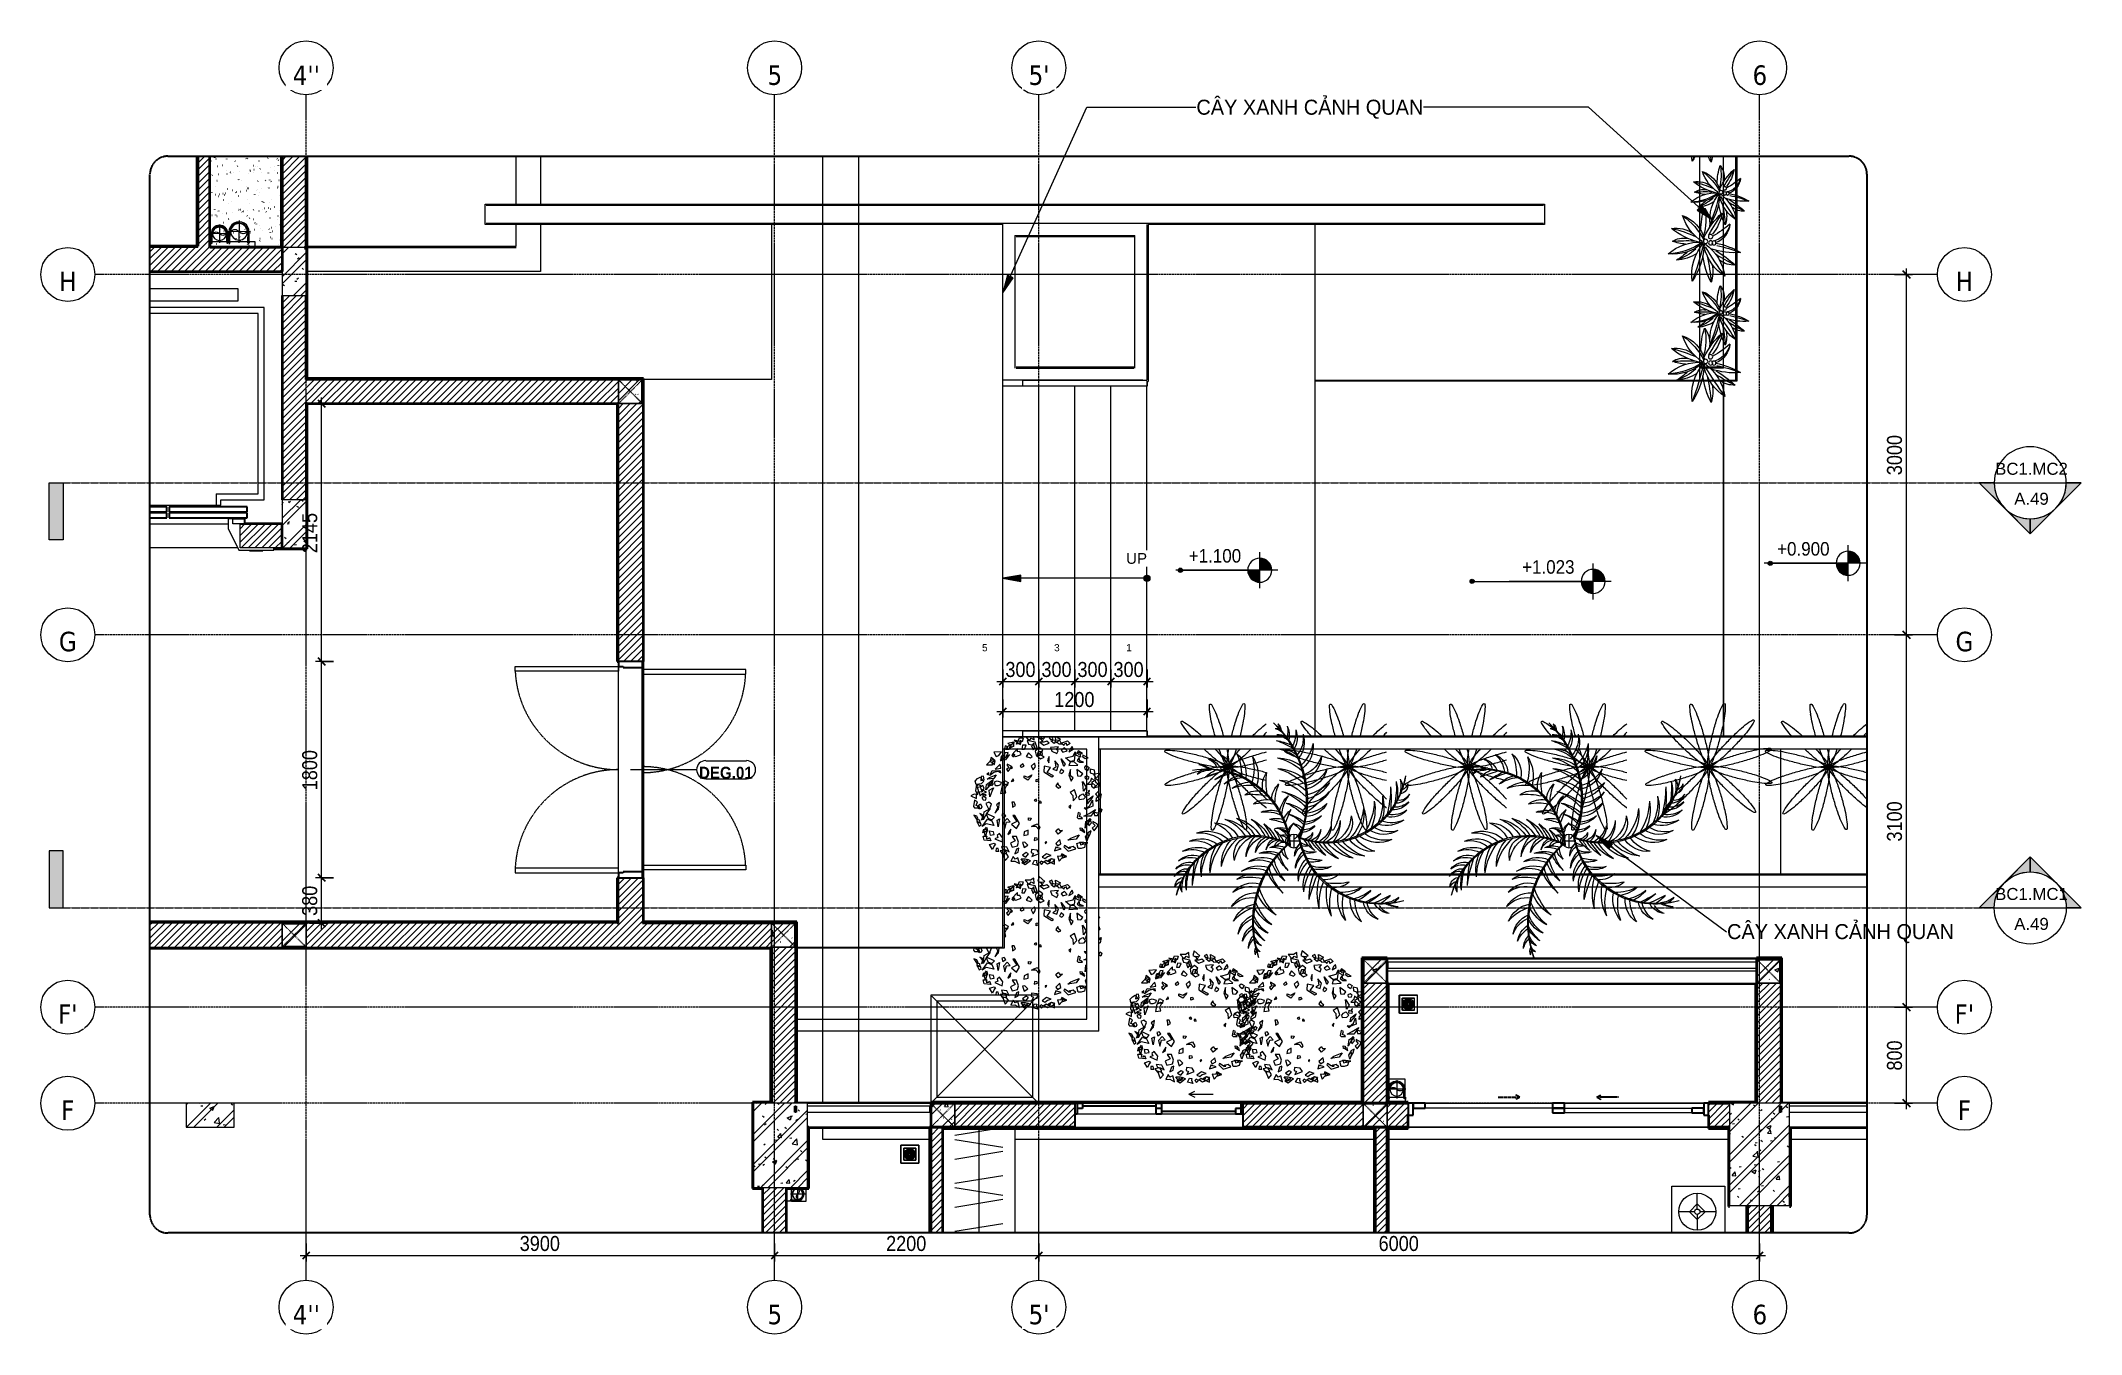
# Model space of a CAD drawing. Header units: millimetres. Extents: x 46644 to 147176, y -1287 to 53383.
# Drawn here: x 46644 to 63630, y 42614 to 53383 of the extents above; entities that cross this region are included whole.
import ezdxf

# ---------------------------------------------------------------- set-up
doc = ezdxf.new("R2010")
doc.units = ezdxf.units.MM
for name, pattern in [('Dash', [6, 3, -3]), ('Dash - Tight', [4.5, 3, -1.5]), ('Dash Dot 3_16_', [7.9375, 4.7625, -1.5875, 0, -1.5875]), ('Grid Line', [22.225, 12.7, -3.175, 3.175, -3.175]), ('Hidden', [7.14375, 4.7625, -2.38125]), ('IMPORT-CENTER _3_', [10.16, 6.35, -1.27, 1.27, -1.27])]:
    doc.linetypes.add(name, pattern=pattern)
for name, color, linetype, lineweight in [('0-1', 7, 'Continuous', 5), ('A-ANNO-DIMS', 211, 'Continuous', 9), ('A-ANNO-DIMS-50', 211, 'Continuous', 9), ('A-CLNG-PATT-1', 13, 'Continuous', 25), ('A-DETL-GENF-1', 92, 'Dash - Tight', 18), ('A-DETL-GENF-2', 92, 'Hidden', 25), ('A-DOOR', 31, 'Continuous', 18), ('A-DOOR-1', 31, 'Continuous', 25), ('A-DOOR-FRAM', 31, 'Continuous', 25), ('A-DOOR-HDLN', 31, 'Dash', 25), ('A-DOOR-IDEN', 31, 'Continuous', 9), ('A-FLOR', 192, 'Continuous', 18), ('A-FLOR-1', 250, 'Continuous', 18), ('A-FLOR-HRAL', 11, 'Continuous', 18), ('A-FLOR-HRAL-1', 250, 'Continuous', 18), ('A-FLOR-HRAL-2', 10, 'Continuous', 25), ('A-FLOR-HRAL-3', 11, 'Continuous', 25), ('A-GLAZ', 151, 'Continuous', 18), ('A-GLAZ-1', 151, 'Continuous', 25), ('A-WALL', 113, 'Continuous', 18), ('A-WALL-1', 7, 'Continuous', 35), ('A-WALL-2', 250, 'Continuous', 18), ('A-WALL-3', 113, 'Continuous', 35), ('A-WALL-PATT-1', 9, 'Continuous', 18), ('A-WALL-PATT-2', 250, 'Continuous', 18), ('A-WALL-PATT-3', 111, 'Continuous', 18), ('G-ANNO-DIMS', 111, 'Continuous', 9), ('G-ANNO-SYMB', 111, 'Continuous', 9), ('G-ANNO-SYMB-1', 111, 'Dash Dot 3_16_', 18), ('G-ANNO-TEXT-1', 130, 'Continuous', 9), ('G-ANNO-TEXT-2', 7, 'Continuous', 9), ('G-IMPT', 8, 'Continuous', 18), ('G-IMPT-1', 8, 'Continuous', 25), ('G-IMPT-2', 8, 'IMPORT-CENTER _3_', 18), ('G-IMPT-3', 7, 'Continuous', 18), ('I-FURN', 30, 'Continuous', 18), ('I-FURN-1', 250, 'Continuous', 18), ('I-FURN-2', 253, 'Continuous', 18), ('I-WALL-1', 7, 'Continuous', 35), ('I-WALL-2', 250, 'Continuous', 18), ('I-WALL-3', 2, 'Continuous', 35), ('L-PLNT', 71, 'Continuous', 18), ('L-PLNT-1', 253, 'Continuous', 18), ('M-EQPM', 50, 'Continuous', 18), ('M-EQPM-1', 250, 'Continuous', 18), ('S-COLS', 52, 'Continuous', 18), ('S-COLS-1', 9, 'Continuous', 18), ('S-COLS-2', 52, 'Dash', 18), ('S-COLS-3', 52, 'Continuous', 35), ('S-COLS-HDLN', 52, 'Dash', 18), ('S-GRID-1', 1, 'Grid Line', 9), ('S-GRID-IDEN', 1, 'Continuous', 9), ('S-STRS', 31, 'Continuous', 18), ('S-STRS-ANNO', 31, 'Continuous', 18), ('S-STRS-IDEN', 31, 'Continuous', 18)]:
    doc.layers.add(name, color=color, linetype=linetype, lineweight=lineweight)
doc.styles.add('Arial', font='arial.ttf', dxfattribs={"height": 0.0225})
doc.styles.add('Arial_1', font='arial.ttf', dxfattribs={"height": 0.018})
doc.styles.add('Arial_2', font='arial.ttf', dxfattribs={"height": 59.53})
doc.styles.add('Arial_3', font='arial.ttf', dxfattribs={"height": 90})
doc.styles.add('Arial_4', font='arial.ttf', dxfattribs={"height": 100})
doc.styles.add('Arial_5', font='arial.ttf', dxfattribs={"width": 0.95, "height": 125})
doc.styles.add('Arial_6', font='arial.ttf', dxfattribs={"width": 0.9, "height": 112.5})
doc.styles.add('Arial_B', font='arialbd.ttf', dxfattribs={"width": 0.9, "height": 100})
doc.styles.add('Tahoma_B', font='tahomabd.ttf', dxfattribs={"height": 162.5})
doc.styles.add('UTM Avo', font='', dxfattribs={"width": 0.9, "height": 125})
doc.styles.get('UTM Avo').set_extended_font_data('UTM Avo')
doc.dimstyles.new('1_Dim_chi_tiet_2_5', dxfattribs={"dimscale": 304.8, "dimtxt": 124.912619, "dimasz": 0.19685, "dimexe": 0.164042, "dimexo": 0.0625, "dimgap": 0.016404, "dimtad": 1, "dimdec": 0, "dimrnd": 5, "dimzin": 0, "dimdsep": 46, "dimtxsty": 'UTM Avo', "dimblk1": 'OBLIQUE', "dimblk2": 'OBLIQUE', "dimsah": 1, "dimcen": 0.09, "dimdle": 0.164042, "dimazin": 0, "dimtfac": 1, "dimtdec": 4, "dimtix": 1, "dimtmove": 0, "dimatfit": 3, "dimfxl": 0.328084, "dimfxlon": 1, "dimtvp": 1, "dimtolj": 1, "dimtzin": 0, "dimarcsym": 2})
pattern_1 = [(45, (0, 0), (-125.7236, 125.7236), []), (45, (0, 190.5), (-125.7236, 125.7236), [])]
pattern_2 = [(50, (0, 0), (364.3679, -31.8783), [38.1, -419.1]), (355, (0, 0), (-70.4859, 382.1133), [30.48, -335.28]), (100.451, (30.36, -2.66), (293.885, 350.2334), [32.38, -356.18]), (46.184, (0, 101.6), (542.1585, -84.0858), [57.15, -628.65]), (96.636, (45.2, 94.6), (474.805, 494.8554), [48.57, -534.27]), (351.184, (0, 101.6), (474.8102, 494.85), [45.72, -502.92]), (21, (50.8, 76.2), (303.2285, -204.5305), [38.1, -419.1]), (326, (50.8, 76.2), (123.6039, 368.376), [30.48, -335.28]), (71.451, (76.07, 59.16), (426.8341, 163.8427), [32.38, -356.18]), (37.5, (0, 0), (6.17665, 169.11015), [16.764, -314.452, 16.764, -323.596, -336.55]), (37.5, (0, 0), (6.17665, 169.11015), [-671.576, 16.764, -319.786]), (7.5, (0, 0), (133.63888, 200.3615), [16.764, -177.292, 16.764, -306.832, -128.27]), (7.5, (0, 0), (133.63888, 200.3615), [-517.652, 16.764, -111.506]), (327.5, (-113.28, 0), (271.18182, -11.45836), [16.764, -110.236, 16.764, -379.476, -525.78]), (327.5, (-113.28, 0), (271.18182, -11.45836), [-523.24, 16.764, -509.016]), (317.5, (-164.08, 0), (296.2585, 50.85285), [16.764, -148.336, 16.764, -246.38, -373.38]), (317.5, (-164.08, 0), (296.2585, 50.85285), [-428.244, 16.764, -356.616])]
pattern_3 = [(45, (0, 0), (-28.284271, 28.284271), [])]
pattern_4 = [(45, (0, 0), (-26.516504, 26.516504), [])]
pattern_5 = [(50, (0, 0), (364.3679, -31.8783), [38.1, -419.1]), (355, (0, 0), (-70.4859, 382.1133), [30.48, -335.28]), (100.451, (30.36, -2.66), (293.885, 350.2334), [32.38, -356.18]), (46.184, (0, 101.6), (542.1585, -84.0858), [57.15, -628.65]), (96.636, (45.2, 94.6), (474.805, 494.8554), [48.57, -534.27]), (351.184, (0, 101.6), (474.8102, 494.85), [45.72, -502.92]), (21, (50.8, 76.2), (303.2285, -204.5305), [38.1, -419.1]), (326, (50.8, 76.2), (123.6039, 368.376), [30.48, -335.28]), (71.451, (76.07, 59.16), (426.8341, 163.8427), [32.38, -356.18]), (37.5, (0, 0), (6.17665, 169.11015), [3.353, -327.863, 3.353, -337.007, -336.55]), (37.5, (0, 0), (6.17665, 169.11015), [-671.576, 3.353, -333.197]), (7.5, (0, 0), (133.63888, 200.3615), [3.353, -190.703, 3.353, -320.243, -128.27]), (7.5, (0, 0), (133.63888, 200.3615), [-517.652, 3.353, -124.917]), (327.5, (-113.28, 0), (271.18182, -11.45836), [3.353, -123.647, 3.353, -392.887, -525.78]), (327.5, (-113.28, 0), (271.18182, -11.45836), [-523.24, 3.353, -522.427]), (317.5, (-164.08, 0), (296.2585, 50.85285), [3.353, -161.747, 3.353, -259.791, -373.38]), (317.5, (-164.08, 0), (296.2585, 50.85285), [-428.244, 3.353, -370.027]), (45, (0, 0), (-125.7236, 125.7236), []), (45, (0, 190.5), (-125.7236, 125.7236), [])]

msp = doc.modelspace()

# ---------------------------------------------------------------- texts
at = {"layer": 'A-DOOR-IDEN', "insert": (52347, 47288), "char_height": 100, "width": 458.55, "attachment_point": 5, "line_spacing_factor": 0.936439, "style": 'Arial_B'}
msp.add_mtext('\\pt2.25,4.5,6.75,9,11.25,13.5,15.75,18,20.25,22.5,24.75,27,29.25,31.5,33.75,36,38.25,40.5,42.75,45,47.25,49.5,51.75,54,56.25,58.5,60.75,63,65.25,67.5,69.75,72;DEG.01', dxfattribs=at)
at = {"layer": 'G-ANNO-DIMS', "char_height": 112.5, "width": 519.248, "attachment_point": 1, "line_spacing_factor": 0.941778, "style": 'Arial_6'}
for s, insert in [('+1.100', (56200.4, 49151.2)), ('+0.900', (61098.6, 49209.1)), ('+1.023', (58975.7, 49058.5))]:
    msp.add_mtext(s, dxfattribs=dict(at, insert=insert))
at = {"layer": 'G-ANNO-SYMB', "char_height": 100, "attachment_point": 5, "line_spacing_factor": 0.936439, "style": 'Arial_4'}
for s, insert, width in [('\\pt635,1270,1905,2540,3175,3810,4445,5080,5715,6350,6985,7620,8255,8890,9525,10160,10795,11430,12065,12700,13335,13970,14605,15240,15875,16510,17145,17780,18415,19050,19685,20320;BC1.MC2', (63216.3, 49818.8), 618.5), ('\\pt635,1270,1905,2540,3175,3810,4445,5080,5715,6350,6985,7620,8255,8890,9525,10160,10795,11430,12065,12700,13335,13970,14605,15240,15875,16510,17145,17780,18415,19050,19685,20320;A.49', (63216.3, 49569.3), 297.5), ('\\pt635,1270,1905,2540,3175,3810,4445,5080,5715,6350,6985,7620,8255,8890,9525,10160,10795,11430,12065,12700,13335,13970,14605,15240,15875,16510,17145,17780,18415,19050,19685,20320;BC1.MC1', (63216.3, 46278.8), 618.5), ('\\pt635,1270,1905,2540,3175,3810,4445,5080,5715,6350,6985,7620,8255,8890,9525,10160,10795,11430,12065,12700,13335,13970,14605,15240,15875,16510,17145,17780,18415,19050,19685,20320;A.49', (63216.3, 46029.3), 297.5)]:
    msp.add_mtext(s, dxfattribs=dict(at, insert=insert, width=width))
at = {"layer": 'G-ANNO-TEXT-2', "char_height": 125, "width": 1907.006, "attachment_point": 1, "line_spacing_factor": 0.936439, "style": 'Arial_5'}
for insert in [(56264.2, 52892.3), (60681.9, 46028.7)]:
    msp.add_mtext('\\pt570,1140,1710,2280,2850,3420,3990,4560,5130,5700,6270,6840,7410,7980,8550,9120,9690,10260,10830,11400,11970,12540,13110,13680,14250,14820,15390,15960,16530,17100,17670,18240;CÂY XANH CẢNH QUAN', dxfattribs=dict(at, insert=insert))
at = {"layer": 'S-STRS-ANNO', "char_height": 59.5, "width": 54.943, "attachment_point": 1, "line_spacing_factor": 0.941778, "style": 'Arial_2'}
for s, insert in [('5', (54479.7, 48359.8)), ('3', (55079.7, 48359.8)), ('1', (55679.7, 48359.8))]:
    msp.add_mtext(s, dxfattribs=dict(at, insert=insert))

# ---------------------------------------------------------------- blocks, each defined once
blk = doc.blocks.new('NCV_TKTC_KET CAU_rvt-1-TKCS_SẢNH - BẬC CẤP 1 - MẶT BẰNG')
at = {"layer": 'S-COLS-1'}
h = blk.add_hatch(dxfattribs=at)
h.set_pattern_fill('FP_2', color=256, style=0, pattern_type=2)
h.set_pattern_definition(pattern_1)
h.paths.add_polyline_path([(48853, 51262), (48853, 51662), (48653, 51662), (48653, 51262)])
h = blk.add_hatch(dxfattribs=at)
h.set_pattern_fill('FP_3', color=256, style=0, pattern_type=2)
h.set_pattern_definition(pattern_2)
h.paths.add_polyline_path([(48853, 51262), (48853, 51662), (48653, 51662), (48653, 51262)])
h = blk.add_hatch(dxfattribs=at)
h.set_pattern_fill('FP_2', color=256, style=0, pattern_type=2)
h.set_pattern_definition(pattern_1)
h.paths.add_polyline_path([(48853, 49162), (48853, 49562), (48653, 49562), (48653, 49162)])
h = blk.add_hatch(dxfattribs=at)
h.set_pattern_fill('FP_3', color=256, style=0, pattern_type=2)
h.set_pattern_definition(pattern_2)
h.paths.add_polyline_path([(48853, 49162), (48853, 49562), (48653, 49562), (48653, 49162)])
h = blk.add_hatch(dxfattribs=at)
h.set_pattern_fill('FP_2', color=256, style=0, pattern_type=2)
h.set_pattern_definition(pattern_1)
h.paths.add_polyline_path([(48253, 44337), (48253, 44537), (47853, 44537), (47853, 44337)])
h = blk.add_hatch(dxfattribs=at)
h.set_pattern_fill('FP_3', color=256, style=0, pattern_type=2)
h.set_pattern_definition(pattern_2)
h.paths.add_polyline_path([(48253, 44337), (48253, 44537), (47853, 44537), (47853, 44337)])
h = blk.add_hatch(dxfattribs=at)
h.set_pattern_fill('FP_2', color=256, style=0, pattern_type=2)
h.set_pattern_definition(pattern_1)
h.paths.add_polyline_path([(53028, 43837), (53028, 44537), (52578, 44537), (52578, 43837), (52933, 43837)])
h.paths.add_polyline_path([(52923, 44462), (52923, 44512), (52933, 44512), (52933, 44462)])
h = blk.add_hatch(dxfattribs=at)
h.set_pattern_fill('FP_3', color=256, style=0, pattern_type=2)
h.set_pattern_definition(pattern_2)
h.paths.add_polyline_path([(53028, 43837), (53028, 44537), (52578, 44537), (52578, 43837), (52933, 43837)])
h.paths.add_polyline_path([(52923, 44462), (52923, 44512), (52933, 44512), (52933, 44462)])
h = blk.add_hatch(dxfattribs=at)
h.set_pattern_fill('FP_2', color=256, style=0, pattern_type=2)
h.set_pattern_definition(pattern_1)
h.paths.add_polyline_path([(61203, 43687), (61203, 44537), (60703, 44537), (60703, 43687), (61002, 43687)])
h.paths.add_polyline_path([(61123, 44462), (61123, 44512), (61133, 44512), (61133, 44462)])
h = blk.add_hatch(dxfattribs=at)
h.set_pattern_fill('FP_3', color=256, style=0, pattern_type=2)
h.set_pattern_definition(pattern_2)
h.paths.add_polyline_path([(61203, 43687), (61203, 44537), (60703, 44537), (60703, 43687), (61002, 43687)])
h.paths.add_polyline_path([(61123, 44462), (61123, 44512), (61133, 44512), (61133, 44462)])
at = {"layer": 'S-COLS'}
for p, q in [((48853, 51662), (48653, 51662)), ((48653, 51662), (48653, 51262)), ((48853, 51262), (48853, 51662)), ((48653, 51262), (48853, 51262)), ((48853, 49562), (48653, 49562)), ((48653, 49562), (48653, 49162)), ((48853, 49162), (48853, 49562)), ((48653, 49162), (48853, 49162)), ((47853, 44537), (47853, 44337)), ((48253, 44537), (47853, 44537)), ((48253, 44337), (48253, 44537)), ((53028, 44537), (52578, 44537)), ((52578, 44537), (52578, 43837)), ((53028, 43837), (53028, 44537)), ((61203, 44537), (60703, 44537)), ((60703, 44537), (60703, 43687)), ((61203, 43687), (61203, 44537)), ((47853, 44337), (48253, 44337)), ((52578, 43837), (53028, 43837)), ((60703, 43687), (61203, 43687))]:
    blk.add_line(p, q, dxfattribs=at)
blk = doc.blocks.new('TU DO LV A - TU DO LV A-451134-TKCS_SẢNH - BẬC CẤP 1 - MẶT BẰNG')
at = {"layer": 'I-FURN'}
for p, q in [((10, 0), (880, 0)), ((10, -136), (69, -499)), ((169, -101), (104, -499)), ((202, -101), (267, -499)), ((404, -101), (469, -499)), ((569, -101), (504, -499)), ((602, -101), (667, -499)), ((804, -101), (869, -499)), ((10, -300), (880, -300))]:
    blk.add_line(p, q, dxfattribs=at)
at = {"layer": 'I-FURN-2'}
blk.add_line((10, 0), (880, 0), dxfattribs=at)
blk = doc.blocks.new('LOBBY_SOFA_1 - LOBBY_SOFA_1-852725-TKCS_SẢNH - BẬC CẤP 1 - MẶT BẰNG')
at = {"layer": 'I-FURN'}
for p, q in [((-526, 634), (-136, 634)), ((-349, 445), (-349, 577)), ((-136, 634), (-136, 194)), ((-371, 423), (-503, 423)), ((-349, 489), (-415, 423)), ((-415, 423), (-349, 357)), ((-283, 423), (-349, 489)), ((-349, 357), (-283, 423)), ((-349, 269), (-349, 401)), ((-327, 423), (-195, 423)), ((-136, 194), (-526, 194))]:
    blk.add_line(p, q, dxfattribs=at)
for radius in [154, 22]:
    blk.add_circle((-349, 423), radius, dxfattribs=at)
at = {"layer": 'I-FURN-2'}
for p, q in [((-526, 634), (-136, 634)), ((-136, 634), (-136, 194)), ((-136, 194), (-526, 194))]:
    blk.add_line(p, q, dxfattribs=at)
blk = doc.blocks.new('THU NUOC - THU NUOC-461820-TKCS_SẢNH - BẬC CẤP 1 - MẶT BẰNG')
at = {"layer": 'M-EQPM-1'}
for p, q in [((-66, 71), (-66, -79)), ((84, 71), (-66, 71)), ((59, 46), (-41, 46)), ((-41, 46), (-41, -54)), ((-23, 11), (41, 11)), ((41, 5), (-23, 5)), ((-11, 23), (28, 23)), ((28, 17), (-11, 17)), ((-1, 36), (19, 36)), ((19, 30), (-1, 30)), ((59, -54), (59, 46)), ((84, -79), (84, 71)), ((-66, -79), (84, -79)), ((-41, -54), (59, -54)), ((-23, -1), (1, -1)), ((1, -7), (-23, -7)), ((-23, -14), (41, -14)), ((41, -20), (-23, -20)), ((-11, -26), (28, -26)), ((28, -32), (-11, -32)), ((-1, -38), (19, -38)), ((19, -44), (-1, -44)), ((1, -1), (1, -7)), ((17, -1), (41, -1)), ((17, -7), (17, -1)), ((41, -7), (17, -7))]:
    blk.add_line(p, q, dxfattribs=at)
for centre, radius, start, end in [((9, -4), 45, 0, 180), ((9, -4), 45, 0, 180), ((-23, 8), 3, 90, 270), ((-11, 20), 3, 90, 270), ((-1, 33), 3, 90, 270), ((19, 33), 3, 270, 90), ((28, 20), 3, 270, 90), ((41, 8), 3, 270, 90), ((9, -4), 45, 180, 360), ((9, -4), 45, 180, 360), ((-23, -4), 3, 90, 270), ((-23, -17), 3, 90, 270), ((-11, -29), 3, 90, 270), ((-1, -41), 3, 90, 270), ((19, -41), 3, 270, 90), ((28, -29), 3, 270, 90), ((41, -4), 3, 270, 90), ((41, -17), 3, 270, 90)]:
    blk.add_arc(centre, radius, start, end, dxfattribs=at)
blk = doc.blocks.new('Railing - 50 x 10mm-457210-TKCS_SẢNH - BẬC CẤP 1 - MẶT BẰNG')
at = {"layer": 'A-FLOR-HRAL-2'}
for p, q in [((25, 5), (-25, 5)), ((-25, 5), (-25, -5)), ((25, -5), (25, 5)), ((-25, -5), (25, -5))]:
    blk.add_line(p, q, dxfattribs=at)
blk = doc.blocks.new('Railing - Railing-641404-TKCS_SẢNH - BẬC CẤP 1 - MẶT BẰNG')
at = {"layer": 'A-FLOR-HRAL-1'}
for p, q in [((31139, 35251), (30119, 35251)), ((30119, 35201), (31139, 35201))]:
    blk.add_line(p, q, dxfattribs=at)
at = {"extrusion": (0, 0, -1), "zscale": -1, "rotation": 270}
for p in [(-30019, 35226), (-31144, 35226)]:
    blk.add_blockref('Railing - 50 x 10mm-457210-TKCS_SẢNH - BẬC CẤP 1 - MẶT BẰNG', p, dxfattribs=at)
blk = doc.blocks.new('Railing - Railing-1033686-TKCS_SẢNH - BẬC CẤP 1 - MẶT BẰNG')
at = {"layer": 'A-FLOR-HRAL-1'}
for p, q in [((38938, 35251), (38294, 35251)), ((38294, 35201), (38938, 35201))]:
    blk.add_line(p, q, dxfattribs=at)
at = {"extrusion": (0, 0, -1), "zscale": -1, "rotation": 270}
blk.add_blockref('Railing - 50 x 10mm-457210-TKCS_SẢNH - BẬC CẤP 1 - MẶT BẰNG', (-38219, 35226), dxfattribs=at)
blk = doc.blocks.new('NCV_TKTC_TANG 1_rvt-1-TKCS_SẢNH - BẬC CẤP 1 - MẶT BẰNG')
at = {"layer": 'A-WALL-PATT-1'}
h = blk.add_hatch(dxfattribs=at)
h.set_pattern_fill('FP_1', color=256, style=0, pattern_type=2)
h.set_pattern_definition(pattern_3)
h.paths.add_polyline_path([(54153, 43457), (54153, 44337), (54053, 44337), (54053, 43457)])
h = blk.add_hatch(dxfattribs=at)
h.set_pattern_fill('FP_1', color=256, style=0, pattern_type=2)
h.set_pattern_definition(pattern_3)
h.paths.add_polyline_path([(57853, 43457), (57853, 44337), (57753, 44337), (57753, 43457)])
at = {"layer": 'A-WALL-PATT-2'}
h = blk.add_hatch(dxfattribs=at)
h.set_pattern_fill('FP_4', color=256, style=0, pattern_type=2)
h.set_pattern_definition(pattern_4)
h.paths.add_polyline_path([(57853, 44537), (57863, 44537), (57863, 45537), (57853, 45537), (57853, 45098)])
h = blk.add_hatch(dxfattribs=at)
h.set_pattern_fill('FP_4', color=256, style=0, pattern_type=2)
h.set_pattern_definition(pattern_4)
h.paths.add_polyline_path([(60928, 44547), (60928, 45537), (60918, 45537), (60918, 44547)])
h = blk.add_hatch(dxfattribs=at)
h.set_pattern_fill('FP_4', color=256, style=0, pattern_type=2)
h.set_pattern_definition(pattern_4)
h.paths.add_polyline_path([(58028, 44537), (58028, 44547), (57863, 44547), (57863, 44537)])
h.paths.add_polyline_path([(60928, 44537), (60928, 44547), (60528, 44547), (60528, 44537), (60703, 44537)])
h = blk.add_hatch(dxfattribs=at)
h.set_pattern_fill('FP_4', color=256, style=0, pattern_type=2)
h.set_pattern_definition(pattern_4)
h.paths.add_polyline_path([(53038, 43837), (53038, 44337), (53028, 44337), (53028, 43837)])
h = blk.add_hatch(dxfattribs=at)
h.set_pattern_fill('FP_4', color=256, style=0, pattern_type=2)
h.set_pattern_definition(pattern_4)
h.paths.add_polyline_path([(54053, 43457), (54053, 44337), (54043, 44337), (54043, 43457)])
h = blk.add_hatch(dxfattribs=at)
h.set_pattern_fill('FP_4', color=256, style=0, pattern_type=2)
h.set_pattern_definition(pattern_4)
h.paths.add_polyline_path([(54261, 44327), (57753, 44327), (57753, 44337), (54163, 44337), (54163, 44327)])
h = blk.add_hatch(dxfattribs=at)
h.set_pattern_fill('FP_4', color=256, style=0, pattern_type=2)
h.set_pattern_definition(pattern_4)
h.paths.add_polyline_path([(57860, 43457), (57863, 43457), (57863, 44337), (57853, 44337), (57853, 43457)])
h = blk.add_hatch(dxfattribs=at)
h.set_pattern_fill('FP_4', color=256, style=0, pattern_type=2)
h.set_pattern_definition(pattern_4)
h.paths.add_polyline_path([(57863, 44327), (58028, 44327), (58028, 44337), (57863, 44337)])
h.paths.add_polyline_path([(60528, 44327), (60703, 44327), (60703, 44337), (60528, 44337)])
h = blk.add_hatch(dxfattribs=at)
h.set_pattern_fill('FP_4', color=256, style=0, pattern_type=2)
h.set_pattern_definition(pattern_4)
h.paths.add_polyline_path([(57743, 43457), (57753, 43457), (57753, 44327), (57743, 44327)])
h = blk.add_hatch(dxfattribs=at)
h.set_pattern_fill('FP_4', color=256, style=0, pattern_type=2)
h.set_pattern_definition(pattern_4)
h.paths.add_polyline_path([(60703, 43677), (60703, 44327), (60693, 44327), (60693, 43677)])
h = blk.add_hatch(dxfattribs=at)
h.set_pattern_fill('FP_4', color=256, style=0, pattern_type=2)
h.set_pattern_definition(pattern_4)
h.paths.add_polyline_path([(61213, 43677), (61213, 44327), (61203, 44327), (61203, 43677)])
h = blk.add_hatch(dxfattribs=at)
h.set_pattern_fill('FP_4', color=256, style=0, pattern_type=2)
h.set_pattern_definition(pattern_4)
h.paths.add_polyline_path([(52863, 43827), (53038, 43827), (53038, 43837), (52863, 43837)])
h = blk.add_hatch(dxfattribs=at)
h.set_pattern_fill('FP_4', color=256, style=0, pattern_type=2)
h.set_pattern_definition(pattern_4)
h.paths.add_polyline_path([(60843, 43457), (60853, 43457), (60853, 43677), (60843, 43677)])
h = blk.add_hatch(dxfattribs=at)
h.set_pattern_fill('FP_4', color=256, style=0, pattern_type=2)
h.set_pattern_definition(pattern_4)
h.paths.add_polyline_path([(61062, 43457), (61063, 43457), (61063, 43687), (61053, 43687), (61053, 43457)])
at = {"layer": 'A-FLOR-1'}
for p, q in [((60488, 44537), (59328, 44537)), ((60528, 44337), (58028, 44337)), ((58028, 44337), (60528, 44337))]:
    blk.add_line(p, q, dxfattribs=at)
at = {"layer": 'A-WALL-1'}
for p, q in [((54053, 44337), (54053, 43457)), ((54153, 44337), (54053, 44337)), ((54153, 43457), (54153, 44337)), ((57853, 44337), (57753, 44337)), ((57753, 44337), (57753, 43457)), ((57853, 43457), (57853, 44337))]:
    blk.add_line(p, q, dxfattribs=at)
at = {"layer": 'A-WALL-2'}
for p, q in [((53028, 44537), (54052, 44537)), ((54052, 44512), (54052, 44537)), ((61203, 44537), (61846, 44537)), ((54043, 44337), (53038, 44337)), ((54052, 44337), (54052, 44462)), ((61846, 44337), (61203, 44337))]:
    blk.add_line(p, q, dxfattribs=at)
at = {"layer": 'I-WALL-1'}
for p, q in [((57863, 45537), (57853, 45537)), ((57853, 45537), (57853, 44537)), ((57863, 44547), (57863, 45537)), ((60918, 45537), (60918, 44547)), ((60928, 45537), (60918, 45537)), ((60928, 44547), (60928, 45537)), ((57853, 44537), (57863, 44537)), ((58028, 44547), (57863, 44547)), ((57863, 44537), (58028, 44537)), ((58028, 44537), (58028, 44547)), ((60918, 44547), (60528, 44547)), ((60528, 44547), (60528, 44537)), ((60528, 44537), (60703, 44537)), ((60928, 44537), (60928, 44547)), ((53038, 44337), (53028, 44337)), ((53038, 43837), (53038, 44337)), ((54043, 44337), (54043, 43457)), ((54053, 44337), (54043, 44337)), ((54053, 43457), (54053, 44337)), ((55253, 44337), (54163, 44337)), ((57753, 44337), (56653, 44337)), ((57753, 44327), (57753, 44337)), ((57863, 44337), (57853, 44337)), ((57853, 44337), (57853, 43457)), ((58028, 44337), (57863, 44337)), ((58028, 44327), (58028, 44337)), ((60703, 44337), (60528, 44337)), ((60528, 44337), (60528, 44327)), ((54163, 44327), (57743, 44327)), ((57743, 44327), (57743, 43457)), ((57753, 43457), (57753, 44327)), ((57863, 43457), (57863, 44327)), ((57863, 44327), (58028, 44327)), ((60528, 44327), (60693, 44327)), ((60693, 44327), (60693, 43677)), ((61213, 44327), (61203, 44327)), ((61213, 43677), (61213, 44327)), ((52863, 43827), (53038, 43827)), ((53038, 43827), (53038, 43837)), ((60693, 43677), (60703, 43677)), ((60843, 43677), (60843, 43457)), ((60853, 43457), (60853, 43677)), ((61053, 43687), (61053, 43457)), ((61063, 43457), (61063, 43677)), ((61203, 43677), (61213, 43677))]:
    blk.add_line(p, q, dxfattribs=at)
at = {"layer": 'I-WALL-2'}
for p, q in [((57863, 45537), (60918, 45537)), ((60918, 45527), (57863, 45527)), ((54043, 44327), (53038, 44327)), ((61846, 44327), (61213, 44327))]:
    blk.add_line(p, q, dxfattribs=at)
at = {"layer": 'A-FLOR-HRAL-1'}
for name in ['Railing - Railing-641404-TKCS_SẢNH - BẬC CẤP 1 - MẶT BẰNG', 'Railing - Railing-1033686-TKCS_SẢNH - BẬC CẤP 1 - MẶT BẰNG']:
    blk.add_blockref(name, (22908, 9261), dxfattribs=at)
at = {"layer": 'I-FURN-1'}
for name, p, rotation in [('TU DO LV A - TU DO LV A-451134-TKCS_SẢNH - BẬC CẤP 1 - MẶT BẰNG', (54753, 44337), 270.0000000000002), ('LOBBY_SOFA_1 - LOBBY_SOFA_1-852725-TKCS_SẢNH - BẬC CẤP 1 - MẶT BẰNG', (60857, 43983), 89.99999999999972)]:
    blk.add_blockref(name, p, dxfattribs=dict(at, rotation=rotation))
at = {"layer": 'M-EQPM-1'}
for p, rotation in [((58033, 45371), 269.9999999999999), ((53883, 44121), 270.0000000000002)]:
    blk.add_blockref('THU NUOC - THU NUOC-461820-TKCS_SẢNH - BẬC CẤP 1 - MẶT BẰNG', p, dxfattribs=dict(at, rotation=rotation))
blk = doc.blocks.new('1_FAMILY RVT - W01-WxH 1400x1400xmm-389822-TKCS_SẢNH - BẬC CẤP 1 - MẶT BẰNG')
at = {"layer": 'A-GLAZ'}
for p, q in [((248.4, 172.39), (299.2, 197.79)), ((248.4, 172.39), (299.2, 146.99)), ((248.4, 172.39), (451.6, 172.39)), ((700, 96.19), (-700, 96.19)), ((-680.95, 7.29), (-22.225, 7.29)), ((-636.5, 96.19), (-22.225, 96.19)), ((22.225, 96.19), (680.95, 96.19)), ((22.225, 7.29), (636.5, 7.29)), ((-700, -103.81), (700, -103.81))]:
    blk.add_line(p, q, dxfattribs=at)
at = {"layer": 'A-GLAZ-1'}
for p, q in [((-700, 96.19), (-700, -103.81)), ((-700, 96.19), (-636.5, 96.19)), ((-700, 7.29), (-680.95, 7.29)), ((-680.95, 96.19), (-680.95, 7.29)), ((-636.5, 51.74), (-680.95, 51.74)), ((-636.5, 96.19), (-636.5, 51.74)), ((-636.5, 73.965), (-22.225, 73.965)), ((-22.225, 7.29), (-22.225, 96.19)), ((-22.225, 96.19), (22.225, 96.19)), ((22.225, 51.74), (-22.225, 51.74)), ((-22.225, 7.29), (22.225, 7.29)), ((22.225, 96.19), (22.225, 7.29)), ((22.225, 29.515), (636.5, 29.515)), ((636.5, 51.74), (636.5, 7.29)), ((680.95, 51.74), (636.5, 51.74)), ((636.5, 7.29), (700, 7.29)), ((680.95, 96.19), (700, 96.19)), ((680.95, 96.19), (680.95, 7.29)), ((700, -103.81), (700, 96.19))]:
    blk.add_line(p, q, dxfattribs=at)
blk = doc.blocks.new('DEG_02-DEG_03 - DEG_02-2500x2400mm-CỬA ĐI 02 CÁNH TRƯỢT-625766-TKCS_SẢNH - BẬC CẤP 1 - MẶT BẰNG')
at = {"layer": 'A-DOOR'}
for p, q in [((-1110, 100), (-50, 100)), ((-50, 60), (-1110, 60)), ((50, 60), (1110, 60)), ((1110, 20), (50, 20))]:
    blk.add_line(p, q, dxfattribs=at)
at = {"layer": 'A-DOOR-1'}
for p, q in [((-1110, 100), (-1210, 100)), ((-1210, 100), (-1210, 60)), ((-1210, 60), (-1110, 60)), ((-1110, 60), (-1110, 100)), ((50, 100), (-50, 100)), ((-50, 100), (-50, 60)), ((50, 60), (-50, 60)), ((-50, 60), (-50, 20)), ((-50, 60), (50, 60)), ((-50, 20), (50, 20)), ((50, 60), (50, 100)), ((50, 20), (50, 60)), ((1210, 60), (1110, 60)), ((1110, 60), (1110, 20)), ((1110, 20), (1210, 20)), ((1210, 20), (1210, 60))]:
    blk.add_line(p, q, dxfattribs=at)
at = {"layer": 'A-DOOR-FRAM'}
for p, q in [((-1210, 100), (-1250, 100)), ((-1250, 100), (-1250, 0)), ((-1250, 0), (-1210, 0)), ((-1210, 0), (-1210, 100)), ((1250, 100), (1210, 100)), ((1210, 100), (1210, 0)), ((1210, 0), (1250, 0)), ((1250, 0), (1250, 100))]:
    blk.add_line(p, q, dxfattribs=at)
at = {"layer": 'A-DOOR-HDLN'}
for p, q in [((-320, 151), (-355, 171)), ((320, 151), (355, 171)), ((-500, 151), (-320, 151)), ((-320, 151), (-355, 131)), ((320, 151), (355, 131)), ((500, 151), (320, 151))]:
    blk.add_line(p, q, dxfattribs=at)
blk = doc.blocks.new('Railing - 50 x 10mm-1251311-TKCS_SẢNH - BẬC CẤP 1 - MẶT BẰNG')
at = {"layer": 'A-FLOR-HRAL-3'}
for p, q in [((25, 5), (-25, 5)), ((-25, 5), (-25, -5)), ((25, -5), (25, 5)), ((-25, -5), (25, -5))]:
    blk.add_line(p, q, dxfattribs=at)
blk = doc.blocks.new('Railing - Railing-1601230-TKCS_SẢNH - BẬC CẤP 1 - MẶT BẰNG')
at = {"layer": 'A-FLOR-HRAL'}
for p, q in [((60923, 45712), (57858, 45712)), ((57858, 45662), (60923, 45662))]:
    blk.add_line(p, q, dxfattribs=at)
at = {"rotation": 90}
for p in [(57853, 45687), (60928, 45687)]:
    blk.add_blockref('Railing - 50 x 10mm-1251311-TKCS_SẢNH - BẬC CẤP 1 - MẶT BẰNG', p, dxfattribs=at)
blk = doc.blocks.new('TKTC_XREF_251221_MB TANG 1 - TKTC_XREF_260130_MB TANG 1_dwg_THU NUOC - THU NUOC-444531-TKCS_MB TẦNG 1-4202124-TKCS_SẢNH - BẬC CẤP 1 - MẶT BẰNG')
at = {"layer": 'M-EQPM'}
for p, q in [((-23, 11), (41, 11)), ((41, 5), (-23, 5)), ((-11, 23), (28, 23)), ((28, 17), (-11, 17)), ((-1, 36), (19, 36)), ((19, 30), (-1, 30)), ((-23, -14), (41, -14)), ((41, -20), (-23, -20)), ((-11, -26), (28, -26)), ((28, -32), (-11, -32)), ((-1, -38), (19, -38)), ((19, -44), (-1, -44))]:
    blk.add_line(p, q, dxfattribs=at)
at = {"layer": 'M-EQPM', "flags": 128}
for points in [[(84, -79), (84, 71), (-66, 71), (-66, -79)], [(59, -54), (59, 46), (-41, 46), (-41, -54)]]:
    blk.add_lwpolyline(points, close=True, dxfattribs=at)
for points in [[(-23, -1), (1, -1), (1, -7), (-23, -7)], [(41, -7), (17, -7), (17, -1), (41, -1)]]:
    blk.add_lwpolyline(points, dxfattribs=at)
at = {"layer": 'M-EQPM'}
for centre, radius, start, end in [((9, -4), 45, 360, 180), ((9, -4), 45, 360, 180), ((-23, 8), 3, 90, 270), ((-11, 20), 3, 90, 270), ((-1, 33), 3, 90, 270), ((19, 33), 3, 270, 90), ((28, 20), 3, 270, 90), ((41, 8), 3, 270, 90), ((9, -4), 45, 180, 360), ((9, -4), 45, 180, 360), ((-23, -4), 3, 90, 270), ((-23, -17), 3, 90, 270), ((-11, -29), 3, 90, 270), ((-1, -41), 3, 90, 270), ((19, -41), 3, 270, 90), ((28, -29), 3, 270, 90), ((41, -4), 3, 270, 90), ((41, -17), 3, 270, 90)]:
    blk.add_arc(centre, radius, start, end, dxfattribs=at)
blk = doc.blocks.new('TKTC_XREF_251221_MB TANG 1 - TKTC_XREF_260130_MB TANG 1_dwg_CUM U_DN100-4202115-TKCS_SẢNH - BẬC CẤP 1 - MẶT BẰNG')
at = {"layer": 'G-IMPT'}
blk.add_hatch(color=256, dxfattribs=at).paths.add_polyline_path([(0, 61), (16, 59), (31, 53), (43, 43), (53, 31), (59, 16), (61, 0), (59, -16), (53, -30), (43, -43), (31, -53), (16, -59), (0, -61), (0, -57), (15, -55), (29, -49), (40, -40), (49, -28), (55, -15), (57, 0), (55, 15), (49, 29), (40, 40), (29, 49), (15, 55), (0, 57)])
for p, q in [((-79, 67), (-79, 63)), ((-77, 67), (-77, 63)), ((-75, 67), (-75, 63)), ((-73, 69), (-73, 61)), ((-67, 68), (-72, 68)), ((-67, 62), (-72, 62)), ((-65, 69), (0, 69)), ((-79, -63), (-79, -67)), ((-77, -63), (-77, -67)), ((-75, -63), (-75, -67)), ((-73, -61), (-73, -68)), ((-67, -62), (-72, -62)), ((-67, -68), (-72, -68))]:
    blk.add_line(p, q, dxfattribs=at)
at = {"layer": 'G-IMPT', "flags": 128}
for points in [[(-73, 68), (-78, 68), (-78, 62), (-73, 62)], [(-72, 59), (-67, 59), (-67, 71), (-72, 71)], [(-67, 71), (-67, 73), (-65, 73), (-65, 57), (-67, 57), (-67, 59)], [(-65, 61), (0, 61), (0, 57)], [(-73, -62), (-78, -62), (-78, -68), (-73, -68)], [(-67, -68), (-67, -59), (-72, -59)], [(-67, -59), (-67, -57), (-65, -57), (-65, -68)], [(-65, -61), (0, -61), (0, -57)]]:
    blk.add_lwpolyline(points, dxfattribs=at)
at = {"layer": 'G-IMPT'}
for centre, radius, start, end in [((-78, 67), 0.96, 90, 180), ((-78, 63), 0.96, 180, 270), ((-71, 69), 1.56, 112.6199, 247.3801), ((-68, 65), 4.8, 143.1301, 216.8699), ((-71, 61), 1.56, 112.6199, 247.3801), ((0, 0), 69, 272.6478, 90), ((0, 0), 61, 270, 90), ((0, 0), 57, 270, 90), ((-78, -63), 0.96, 90, 180), ((-78, -67), 0.96, 180, 270), ((-71, -61), 1.56, 112.6199, 247.3801), ((-68, -65), 4.8, 143.1301, 216.8699)]:
    blk.add_arc(centre, radius, start, end, dxfattribs=at)
blk = doc.blocks.new('TKTC_XREF_251221_MB TANG 1 - TKTC_XREF_260130_MB TANG 1_dwg_$cc-4202121-TKCS_SẢNH - BẬC CẤP 1 - MẶT BẰNG')
at = {"layer": 'G-IMPT'}
blk.add_circle((0, 0), 0.5, dxfattribs=at)
for centre, radius, start, end in [((0, 0), 0.5, 90, 270), ((0.19, 0.25), 0.313, 126.8699, 233.1301), ((-0.19, -0.25), 0.313, 306.8699, 53.1301)]:
    blk.add_arc(centre, radius, start, end, dxfattribs=at)
at = {"layer": 'G-IMPT-2'}
for p, q in [((-0.67, 0), (0.67, 0)), ((0, -0.67), (0, 0.61))]:
    blk.add_line(p, q, dxfattribs=at)
blk = doc.blocks.new('TKTC_XREF_251221_MB TANG 1 - TKTC_XREF_260130_MB TANG 1_dwg_CUM U_DN100-4202112-TKCS_SẢNH - BẬC CẤP 1 - MẶT BẰNG')
at = {"layer": 'G-IMPT'}
blk.add_hatch(color=256, dxfattribs=at).paths.add_polyline_path([(0, -61), (16, -59), (31, -53), (43, -43), (53, -30), (59, -16), (61, 0), (59, 16), (53, 31), (43, 43), (31, 53), (16, 59), (0, 60), (0, 57), (15, 55), (29, 49), (40, 40), (49, 29), (55, 15), (57, 0), (55, -15), (49, -28), (40, -40), (29, -49), (15, -55), (0, -57)])
for p, q in [((0, 60), (0, 57)), ((-79, -63), (-79, -67)), ((-77, -63), (-77, -67)), ((-75, -63), (-75, -67)), ((-73, -61), (-73, -69)), ((-67, -62), (-72, -62)), ((-67, -68), (-72, -68)), ((-65, -69), (0, -69))]:
    blk.add_line(p, q, dxfattribs=at)
at = {"layer": 'G-IMPT', "flags": 128}
for points in [[(-72, 59), (-67, 59), (-67, 60)], [(-65, 60), (-65, 57), (-67, 57), (-67, 59)], [(-73, -62), (-78, -62), (-78, -68), (-73, -68)], [(-72, -71), (-67, -71), (-67, -59), (-72, -59)], [(-67, -59), (-67, -57), (-65, -57), (-65, -73), (-67, -73), (-67, -71)], [(-65, -61), (0, -61), (0, -57)]]:
    blk.add_lwpolyline(points, dxfattribs=at)
at = {"layer": 'G-IMPT'}
for centre, radius, start, end in [((-71, 61), 1.56, 198.0614, 247.3801), ((0, 0), 61, 270, 86.9948), ((0, 0), 69, 270, 61.7704), ((0, 0), 57, 270, 90), ((-78, -63), 0.96, 90, 180), ((-78, -67), 0.96, 180, 270), ((-71, -61), 1.56, 112.6199, 247.3801), ((-68, -65), 4.8, 143.1301, 216.8699), ((-71, -69), 1.56, 112.6199, 247.3801)]:
    blk.add_arc(centre, radius, start, end, dxfattribs=at)
blk = doc.blocks.new('TKTC_XREF_251221_MB TANG 1 - TKTC_XREF_260130_MB TANG 1_dwg_$cc-4202122-TKCS_SẢNH - BẬC CẤP 1 - MẶT BẰNG')
at = {"layer": 'G-IMPT'}
blk.add_circle((0, 0), 0.5, dxfattribs=at)
for centre, radius, start, end in [((0, 0), 0.5, 90, 270), ((0.19, 0.25), 0.313, 126.8699, 233.1301), ((-0.19, -0.25), 0.313, 306.8699, 53.1301)]:
    blk.add_arc(centre, radius, start, end, dxfattribs=at)
at = {"layer": 'G-IMPT-2'}
for p, q in [((-0.67, 0), (0.67, 0)), ((0, -0.67), (0, 0.51))]:
    blk.add_line(p, q, dxfattribs=at)
blk = doc.blocks.new('TKTC_XREF_251221_MB TANG 1 - TKTC_XREF_260130_MB TANG 1_dwg_$cc-V1-TKCS_SẢNH - BẬC CẤP 1 - MẶT BẰNG')
at = {"layer": 'G-IMPT'}
blk.add_circle((0, 0), 0.5, dxfattribs=at)
for centre, radius, start, end in [((0, 0), 0.5, 90, 270), ((0.19, 0.25), 0.313, 126.8699, 233.1301), ((-0.19, -0.25), 0.313, 306.8699, 53.1301)]:
    blk.add_arc(centre, radius, start, end, dxfattribs=at)
at = {"layer": 'G-IMPT-2'}
for p, q in [((-0.67, 0), (0.67, 0)), ((0, -0.67), (0, 0.67))]:
    blk.add_line(p, q, dxfattribs=at)
blk = doc.blocks.new('TKTC_XREF_251221_MB TANG 1 - TKTC_XREF_260130_MB TANG 1_dwg_CUM U_DN100-V2-TKCS_SẢNH - BẬC CẤP 1 - MẶT BẰNG')
at = {"layer": 'G-IMPT'}
blk.add_hatch(color=256, dxfattribs=at).paths.add_polyline_path([(0, 61), (0, 57), (15, 55), (28, 49), (40, 40), (49, 28), (55, 15), (57, 0), (55, -15), (49, -29), (40, -40), (28, -49), (15, -55), (0, -57), (0, -61), (16, -59), (30, -53), (43, -43), (53, -31), (59, -16), (61, 0), (59, 16), (53, 30), (43, 43), (30, 53), (16, 59)])
for p, q in [((-79, 67), (-79, 63)), ((-77, 67), (-77, 63)), ((-75, 67), (-75, 63)), ((-73, 69), (-73, 61)), ((-67, 68), (-72, 68)), ((-67, 62), (-72, 62)), ((-65, 69), (0, 69)), ((-79, -63), (-79, -67)), ((-77, -63), (-77, -67)), ((-75, -63), (-75, -67)), ((-73, -61), (-73, -69)), ((-67, -62), (-72, -62)), ((-67, -68), (-72, -68)), ((-65, -69), (0, -69))]:
    blk.add_line(p, q, dxfattribs=at)
at = {"layer": 'G-IMPT', "flags": 128}
for points in [[(-73, 68), (-78, 68), (-78, 62), (-73, 62)], [(-72, 59), (-67, 59), (-67, 71), (-72, 71)], [(-67, 71), (-67, 73), (-65, 73), (-65, 57), (-67, 57), (-67, 59)], [(-65, 61), (0, 61), (0, 57)], [(-73, -62), (-78, -62), (-78, -68), (-73, -68)], [(-72, -71), (-67, -71), (-67, -59), (-72, -59)], [(-67, -59), (-67, -57), (-65, -57), (-65, -73), (-67, -73), (-67, -71)], [(-65, -61), (0, -61), (0, -57)]]:
    blk.add_lwpolyline(points, dxfattribs=at)
at = {"layer": 'G-IMPT'}
for centre, radius, start, end in [((-78, 67), 0.96, 90, 180), ((-78, 63), 0.96, 180, 270), ((-71, 69), 1.56, 112.6199, 247.3801), ((-68, 65), 4.8, 143.1301, 216.8699), ((-71, 61), 1.56, 112.6199, 247.3801), ((0, 0), 69, 270, 90), ((0, 0), 61, 270, 90), ((0, 0), 57, 270, 90), ((-78, -63), 0.96, 90, 180), ((-78, -67), 0.96, 180, 270), ((-71, -61), 1.56, 112.6199, 247.3801), ((-68, -65), 4.8, 143.1301, 216.8699), ((-71, -69), 1.56, 112.6199, 247.3801)]:
    blk.add_arc(centre, radius, start, end, dxfattribs=at)
blk = doc.blocks.new('TKTC_XREF_251221_MB TANG 1 - TKTC_XREF_260130_MB TANG 1_dwg_$cc-4202116-TKCS_SẢNH - BẬC CẤP 1 - MẶT BẰNG')
at = {"layer": 'G-IMPT'}
blk.add_circle((0, 0), 0.5, dxfattribs=at)
for centre, radius, start, end in [((0, 0), 0.5, 90, 270), ((0.19, 0.25), 0.313, 126.8699, 233.1301), ((-0.19, -0.25), 0.313, 306.8699, 53.1301)]:
    blk.add_arc(centre, radius, start, end, dxfattribs=at)
at = {"layer": 'G-IMPT-2'}
for p, q in [((-0.67, 0), (0.67, 0)), ((0, -0.67), (0, 0.67))]:
    blk.add_line(p, q, dxfattribs=at)
blk = doc.blocks.new('TKTC_XREF_251221_MB TANG 1 - TKTC_XREF_260130_MB TANG 1_dwg-4202109-TKCS_SẢNH - BẬC CẤP 1 - MẶT BẰNG')
at = {"layer": 'G-IMPT'}
blk.add_line((-145289, -356758), (-145149, -356758), dxfattribs=at)
at = {"layer": 'G-IMPT', "flags": 128}
for points in [[(-154727, -349634), (-154727, -349684), (-155093, -349684), (-155093, -349634), (-154727, -349634), (-154727, -349684), (-155093, -349684), (-155093, -349634), (-154727, -349634)], [(-145149, -356758), (-145149, -356608), (-145289, -356608)], [(-145289, -356758), (-145148, -356758), (-145149, -356800)], [(-150259, -357520), (-150259, -357626), (-150299, -357626)], [(-150139, -357520), (-150139, -357628), (-150259, -357628), (-150259, -357520)]]:
    blk.add_lwpolyline(points, dxfattribs=at)
at = {"layer": 'G-IMPT-1'}
for p, q in [((-154299, -350785), (-154299, -350775)), ((-151499, -354882), (-151499, -353182))]:
    blk.add_line(p, q, dxfattribs=at)
at = {"extrusion": (0, 0, -1)}
for name, p, xscale, yscale, zscale, rotation in [('TKTC_XREF_251221_MB TANG 1 - TKTC_XREF_260130_MB TANG 1_dwg_$cc-V1-TKCS_SẢNH - BẬC CẤP 1 - MẶT BẰNG', (155020, -349570), 114.0000000000649, 114.0000000000649, -114.0000000000649, 269.9277821117897), ('TKTC_XREF_251221_MB TANG 1 - TKTC_XREF_260130_MB TANG 1_dwg_$cc-4202116-TKCS_SẢNH - BẬC CẤP 1 - MẶT BẰNG', (154857, -349553), 140.0000000000797, 140.0000000000797, -140.0000000000797, 271.0087957877645), ('TKTC_XREF_251221_MB TANG 1 - TKTC_XREF_260130_MB TANG 1_dwg_CUM U_DN100-4202115-TKCS_SẢNH - BẬC CẤP 1 - MẶT BẰNG', (145221, -356693), 0.9975000000000006, 0.9975000000000006, -0.9975000000000006, 90.00099133829468), ('TKTC_XREF_251221_MB TANG 1 - TKTC_XREF_260130_MB TANG 1_dwg_$cc-4202121-TKCS_SẢNH - BẬC CẤP 1 - MẶT BẰNG', (145220, -356693), 113.7150000000073, 113.7150000000073, -113.7150000000073, 269.9990086637471), ('TKTC_XREF_251221_MB TANG 1 - TKTC_XREF_260130_MB TANG 1_dwg_$cc-4202122-TKCS_SẢNH - BẬC CẤP 1 - MẶT BẰNG', (150206, -357566), 90.0000000000507, 90.0000000000507, -90.00000000005072, 0.3740267799372842)]:
    blk.add_blockref(name, p, dxfattribs=dict(at, xscale=xscale, yscale=yscale, zscale=zscale, rotation=rotation))
at = {"rotation": 90.072217886616}
blk.add_blockref('TKTC_XREF_251221_MB TANG 1 - TKTC_XREF_260130_MB TANG 1_dwg_CUM U_DN100-V2-TKCS_SẢNH - BẬC CẤP 1 - MẶT BẰNG', (-155020, -349569), dxfattribs=at)
at = {"xscale": 1.228070175438593, "yscale": 1.228070175438593, "zscale": 1.228070175438593, "rotation": 88.99120421064113}
blk.add_blockref('TKTC_XREF_251221_MB TANG 1 - TKTC_XREF_260130_MB TANG 1_dwg_CUM U_DN100-V2-TKCS_SẢNH - BẬC CẤP 1 - MẶT BẰNG', (-154857, -349556), dxfattribs=at)
at = {"extrusion": (0, 0, -1), "zscale": -1}
for p in [(145115, -355980), (149265, -357230)]:
    blk.add_blockref('TKTC_XREF_251221_MB TANG 1 - TKTC_XREF_260130_MB TANG 1_dwg_THU NUOC - THU NUOC-444531-TKCS_MB TẦNG 1-4202124-TKCS_SẢNH - BẬC CẤP 1 - MẶT BẰNG', p, dxfattribs=at)
at = {"xscale": 0.7894736842105242, "yscale": 0.7894736842105242, "zscale": 0.7894736842105242}
blk.add_blockref('TKTC_XREF_251221_MB TANG 1 - TKTC_XREF_260130_MB TANG 1_dwg_CUM U_DN100-4202112-TKCS_SẢNH - BẬC CẤP 1 - MẶT BẰNG', (-150208, -357567), dxfattribs=at)
blk = doc.blocks.new('TKTC_XREF_251221_MB TANG 1 - TKTC_XREF_251221_MB TANG 1-2038492-TKCS_SẢNH - BẬC CẤP 1 - MẶT BẰNG')
blk.add_blockref('TKTC_XREF_251221_MB TANG 1 - TKTC_XREF_260130_MB TANG 1_dwg-4202109-TKCS_SẢNH - BẬC CẤP 1 - MẶT BẰNG', (169499, 384110))
blk = doc.blocks.new('CAY DUA VAN PHAT - CAY DUA VAN PHAT_dwg-V3-TKCS_SẢNH - BẬC CẤP 1 - MẶT BẰNG')
at = {"layer": 'G-IMPT'}
for centre, radius, start, end in [((1231, 130), 820, 82.645, 88.3656), ((695, 1884), 1138, 299.4764, 304.2767), ((-95, 4605), 3931, 290.0897, 291.3553), ((1508, 3143), 2517, 264.218, 266.4905), ((1174, 1190), 589, 277.8833, 287.8197), ((719, -638), 1418, 63.4093, 67.7913)]:
    blk.add_arc(centre, radius, start, end, dxfattribs=at)
blk = doc.blocks.new('CAY DUA VAN PHAT - CAY DUA VAN PHAT-V4-TKCS_SẢNH - BẬC CẤP 1 - MẶT BẰNG')
at = {"extrusion": (0, 0, -1), "xscale": 0.5, "yscale": 0.5, "zscale": -0.5, "rotation": 180}
blk.add_blockref('CAY DUA VAN PHAT - CAY DUA VAN PHAT_dwg-V3-TKCS_SẢNH - BẬC CẤP 1 - MẶT BẰNG', (152, 371), dxfattribs=at)
blk = doc.blocks.new('CAY PHAT TAI NUI - CAY PHAT TAI NUI_dwg-2249753-TKCS_SẢNH - BẬC CẤP 1 - MẶT BẰNG')
at = {"layer": 'G-IMPT'}
for p, q in [((-27, 87), (-27, -143)), ((-142, -28), (88, -28))]:
    blk.add_line(p, q, dxfattribs=at)
blk.add_circle((-27, -28), 115, dxfattribs=at)
for centre, radius, start, end in [((1555, 686), 1817, 132.6655, 202.0611), ((1648, 675), 1889, 134.4929, 201.0725), ((217, 1687), 426, 160.9738, 220.018), ((264, 1759), 455, 171.5441, 219.4959), ((308, 1769), 392, 160.4234, 210.435), ((470, 1868), 533, 176.5724, 207.5063), ((400, 1808), 348, 153.5375, 193.5552), ((436, 1876), 358, 165.8758, 197.2634), ((407, 1302), 537, 105.1462, 127.4691), ((251, 1560), 260, 86.5707, 121.104), ((332, 1703), 221, 98.9889, 134.5565), ((351, 1881), 159, 129.8765, 177.3831), ((270, 1833), 92.7, 72.3495, 118.8394), ((364, 1937), 133, 150.0492, 183.9567), ((-15, 1484), 494, 183.9122, 244.6665), ((-29, 1588), 498, 196.0518, 249.1113), ((112, 1610), 475, 173.6919, 232.0994), ((310, 1788), 681, 190.6526, 226.6689), ((361, 880), 698, 97.7367, 130.2132), ((226, 1098), 476, 85.0356, 127.2973), ((739, 314), 1475, 108.2479, 120.279), ((405, 816), 908, 98.1075, 114.8799), ((1161, 1107), 571, 145.2695, 196.441), ((1466, 1224), 802, 164.9316, 196.0539), ((1255, 1143), 453, 130.5291, 189.4624), ((1762, 1122), 880, 155.5161, 180.8777), ((1417, 1124), 388, 115.1104, 175.1685), ((1585, 1104), 499, 131.8546, 171.2598), ((-586, 1353), 1400, 190.2203, 290.1421), ((-605, 1310), 1375, 188.6175, 290.9058), ((-152, 1325), 460, 193.1436, 257.542), ((-110, 1475), 553, 207.4653, 256.2646), ((603, 91), 1193, 107.2093, 133.4993), ((323, 366), 868, 94.8524, 127.2209), ((498, 426), 1017, 103.6674, 130.6694), ((272, 683), 732, 91.1382, 124.0248), ((1468, -209), 1434, 79.4254, 175.9631), ((1504, -245), 1464, 81.0545, 175.1756), ((-655, 991), 1109, 349.3845, 8.7831), ((147, 934), 371, 347.8793, 37.5984), ((777, 335), 746, 57.193, 82.7939), ((795, 583), 540, 44.4905, 74.8429), ((200, -1375), 2671, 64.5854, 71.0796), ((298, -535), 1890, 56.3077, 64.245), ((-702, -4786), 6272, 69.406, 72.2405), ((1531, 1072), 333, 103.3982, 156.4869), ((1578, 1129), 295, 114.9497, 158.8367), ((1059, 604), 656, 47.2245, 66.3575), ((1679, 822), 480, 97.2797, 124.4634), ((1398, 714), 491, 58.9885, 88.6049), ((1787, 687), 634, 105.42, 120.9079), ((1449, 975), 257, 38.3487, 73.8532), ((-1855, 873), 195, 206.2075, 278.3171), ((-1792, 885), 257, 202.53, 269.2067), ((-1841, 948), 164, 173.6087, 255.3147), ((-1833, 1026), 181, 199.2253, 246.7417), ((-1699, 914), 215, 143.1261, 181.9236), ((-1314, 928), 569, 168.36, 193.4581), ((-1105, 816), 720, 164.9542, 191.1318), ((-516, 891), 1289, 175.0476, 192.4111), ((594, 731), 2307, 175.4785, 185.487), ((254, 931), 1960, 180.5402, 194.9077), ((-932, 560), 658, 163.4115, 199.2714), ((-652, 659), 915, 174.4333, 204.6254), ((-83, 1557), 801, 225.5325, 257.3267), ((-121, 1291), 605, 210.2813, 256.7926), ((-140, 1117), 576, 210.3308, 258.2326), ((-226, 1141), 517, 217.4708, 266.0439), ((469, -312), 1181, 104.1189, 126.9152), ((501, 74), 993, 106.4031, 138.081), ((474, -60), 940, 108.1558, 139.078), ((219, 360), 667, 89.9, 132.4205), ((-471, 387), 654, 3.4409, 34.7173), ((-256, 396), 486, 11.1959, 48.3015), ((-537, 630), 838, 359.6532, 23.468), ((-32, 675), 392, 2.9263, 47.5949), ((700, -326), 1109, 83.637, 103.0356), ((609, 473), 371, 54.8217, 104.5408), ((743, 123), 821, 68.5185, 97.1248), ((698, 413), 586, 53.9406, 86.7899), ((-1757, 832), 318, 214.5411, 275.4551), ((-1783, 903), 344, 226.9372, 274.4317), ((-1742, 834), 407, 232.7631, 281.0044), ((-1711, 757), 371, 221.6824, 282.5793), ((-648, 519), 787, 169.2846, 205.0198), ((-352, 695), 1070, 181.598, 212.3759), ((-621, 436), 621, 170.7591, 217.8247), ((-355, 622), 884, 185.6411, 223.5203), ((-701, 283), 342, 158.8472, 243.0968), ((-475, 433), 545, 182.7548, 239.8242), ((-220, 834), 437, 209.251, 267.4647), ((-208, 1004), 549, 224.3227, 265.8007), ((-163, 711), 456, 221.0382, 264.3552), ((-191, 807), 507, 231.3553, 266.6037), ((260, -110), 757, 101.5461, 130.3104), ((470, -234), 938, 112.642, 137.4329), ((303, -383), 857, 105.2804, 126.3421), ((303, -174), 658, 110.0896, 138.9984), ((-316, 124), 519, 23.4136, 49.3727), ((-1702, -347), 1928, 19.23, 26.6394), ((279, -155), 519, 76.9493, 102.9084), ((463, -174), 654, 83.0252, 114.3015), ((372, 20), 486, 69.441, 106.5465), ((500, -204), 838, 78.0495, 101.8643), ((443, 300), 392, 53.9226, 98.5912), ((1149, -314), 705, 105.0601, 147.7387), ((1406, -413), 896, 119.4093, 147.3895), ((-1552, 350), 1464, 254.7886, 348.9098), ((-1520, 310), 1434, 253.1595, 349.6972), ((-1635, 761), 519, 235.0666, 285.6208), ((-1718, 805), 515, 245.4761, 288.9065), ((-1688, 627), 496, 253.0795, 302.6056), ((-1592, 574), 486, 240.2787, 301.8143), ((-1611, 611), 625, 259.4757, 304.2065), ((-1494, 512), 565, 245.8985, 304.4712), ((-1571, 359), 581, 283.7506, 325.3247), ((-289, 301), 540, 177.157, 219.4208), ((-366, 358), 463, 183.7789, 241.043), ((-240, 351), 448, 195.2039, 241.2333), ((-348, 223), 324, 178.1536, 236.2901), ((-202, 187), 290, 183.2996, 229.6206), ((-241, 225), 258, 192.0811, 252.8057), ((-159, 411), 290, 216.7085, 267.5007), ((-187, 507), 339, 232.7518, 269.7736), ((-234, 97), 117, 169.3573, 249.7771), ((-179, 187), 183, 202.0223, 262.5403), ((15, -2), 276, 95.894, 134.6668), ((382, 435), 602, 201.4489, 224.7395), ((104, 247), 284, 186.3094, 223.0804), ((146, -41), 351, 116.9691, 150.5256), ((-267, 67), 324, 3.0252, 42.9115), ((-270, -18), 389, 22.3429, 51.7944), ((284, -93), 290, 100.082, 150.8741), ((-78, -112), 183, 5.2465, 51.9003), ((663, -1348), 1400, 15.8969, 115.8188), ((338, -392), 486, 105.4698, 124.689), ((678, -1304), 1375, 14.2942, 116.5824), ((166, -194), 274, 81.1818, 112.0501), ((382, -112), 339, 116.1252, 153.147), ((271, -130), 324, 83.4105, 123.2969), ((0, -41), 117, 332.5815, 32.6083), ((205, -183), 389, 74.5276, 103.9792), ((721, -1550), 1928, 99.6827, 107.092), ((683, -285), 587, 128.9882, 154.5528), ((834, -220), 651, 143.0281, 161.2689), ((920, -305), 717, 126.2722, 154.0079), ((166, -227), 290, 8.9763, 55.2972), ((4229, -2339), 4556, 145.0164, 148.7416), ((219, -386), 448, 20.8805, 66.9099), ((1020, -263), 688, 116.7081, 153.6869), ((314, -248), 324, 3.8302, 61.9668), ((1335, -389), 969, 130.1064, 152.7587), ((346, -380), 463, 9.4556, 66.7197), ((263, -331), 540, 2.8337, 45.0974), ((462, -444), 545, 8.4315, 65.5008), ((1296, -346), 709, 100.2908, 144.0247), ((671, -273), 342, 344.5238, 68.7734), ((1441, -339), 742, 111.436, 147.2707), ((361, -644), 884, 11.3177, 49.1969), ((1346, -178), 464, 89.3204, 151.136), ((1545, -262), 581, 109.4272, 151.0014), ((1484, -422), 565, 71.5751, 130.1478), ((1610, -509), 625, 85.1523, 129.8831), ((1587, -474), 486, 65.9553, 127.491), ((-1382, 256), 464, 263.6437, 325.4594), ((-1460, 425), 742, 285.7594, 321.594), ((-1316, 417), 709, 274.6142, 318.3481), ((-1418, 496), 896, 293.7326, 321.7128), ((-1172, 371), 705, 279.3835, 322.062), ((-1049, 307), 688, 291.0314, 328.0102), ((-1350, 465), 969, 304.4297, 327.082), ((-945, 340), 717, 300.5955, 328.3312), ((-4036, 2691), 4556, 319.3398, 323.065), ((-631, 1561), 1928, 273.4168, 280.8261), ((-339, 100), 324, 257.1446, 297.031), ((-267, 146), 389, 248.2617, 277.7133), ((-711, 296), 587, 303.3116, 328.8762), ((-868, 247), 651, 317.3515, 335.5923), ((-377, 368), 486, 279.2039, 298.4231), ((-228, 153), 274, 254.9159, 285.7842), ((-538, -663), 437, 352.0451, 50.2588), ((-545, -624), 507, 14.1494, 49.3978), ((-508, -531), 456, 3.8323, 47.1493), ((-367, -383), 339, 15.5459, 52.5677), ((-330, -289), 290, 359.5026, 50.2948), ((-1217, -1468), 1889, 341.9561, 48.5357), ((-1130, -1436), 1817, 340.1287, 49.5243), ((-416, -94), 658, 317.5529, 346.4616), ((-512, 91), 857, 312.7436, 333.8053), ((-214, -140), 351, 324.4323, 357.9888), ((-80, -114), 276, 303.3573, 342.13), ((265, -400), 290, 64.1718, 114.9639), ((143, -229), 183, 27.699, 88.2169), ((334, -473), 339, 80.215, 117.2368), ((189, -134), 117, 355.0339, 75.4538), ((407, -664), 456, 68.5015, 111.8185), ((208, -260), 258, 17.7578, 78.4823), ((475, -738), 507, 78.8186, 114.0669), ((513, -748), 437, 56.7143, 114.928), ((607, -432), 621, 356.4358, 43.5014), ((365, -717), 1070, 7.2747, 38.0526), ((642, -513), 787, 354.9612, 30.6965), ((1688, -517), 496, 78.7561, 128.2822), ((660, -652), 915, 0.11, 30.302), ((1649, -656), 519, 60.7432, 111.2974), ((1736, -691), 515, 71.1528, 114.5832), ((929, -526), 658, 349.0881, 24.948), ((1724, -644), 371, 47.3591, 108.2559), ((-215, -1012), 1960, 6.2169, 20.5843), ((1762, -718), 407, 58.4397, 106.6811), ((-559, 199), 838, 251.7836, 275.5984), ((-557, -308), 392, 227.6568, 272.3253), ((-525, 165), 654, 256.7593, 288.0357), ((-456, -38), 486, 243.1751, 280.2806), ((-344, 126), 519, 250.6834, 276.6425), ((-1463, -933), 1030, 344.9174, 15.2332), ((-3068, -1735), 2861, 14.0564, 22.8618), ((-1378, -1007), 1086, 358.2571, 23.9141), ((-1097, -995), 900, 5.4665, 32.5493), ((-724, -797), 534, 347.879, 38.8732), ((-650, -791), 549, 7.1168, 48.5948), ((-591, -118), 938, 320.1052, 344.8961), ((-348, -131), 757, 309.0093, 337.7736), ((-514, -275), 940, 315.619, 346.5413), ((-626, -48), 1181, 311.5821, 334.3785), ((581, -904), 549, 71.7859, 113.264), ((573, -1036), 576, 57.794, 105.6958), ((661, -1017), 517, 64.934, 113.5071), ((637, -1199), 605, 57.7445, 104.2558), ((726, -1453), 801, 72.9957, 104.79), ((-573, -846), 2307, 1.1551, 11.1637), ((1777, -714), 318, 40.2177, 101.1317), ((1810, -783), 344, 52.6139, 100.1084), ((548, -896), 1289, 0.7243, 18.0878), ((1817, -764), 257, 28.2066, 94.8834), ((1126, -763), 720, 350.6309, 16.8085), ((1879, -745), 195, 31.8841, 103.9938), ((1345, -854), 569, 354.0366, 19.1347), ((1872, -822), 164, 359.2853, 80.9914), ((-1552, -615), 491, 232.7226, 262.339), ((-1631, -869), 257, 212.0828, 247.5873), ((1136, 4622), 6272, 243.1401, 245.9747), ((-1202, -543), 656, 220.9587, 240.0916), ((-132, 1330), 2671, 238.3195, 244.8137), ((-321, 506), 1890, 230.0418, 237.9791), ((-938, -551), 540, 218.2246, 248.577), ((-892, -306), 746, 230.9271, 256.528), ((-835, -99), 821, 242.2526, 270.8589), ((-823, -392), 586, 227.6747, 260.5241), ((-1456, -1057), 453, 304.2632, 3.1965), ((-744, 342), 1109, 257.3711, 276.7697), ((-741, -462), 371, 228.5558, 278.2749), ((-1359, -1032), 571, 319.0036, 10.1751), ((-1674, -1115), 802, 338.6657, 9.788), ((-1534, -1095), 883, 344.6764, 16.0059), ((-1431, -947), 841, 333.0371, 10.588), ((-1492, -1128), 1027, 355.921, 22.071), ((-559, -468), 1193, 314.6726, 340.9626), ((-184, -583), 868, 302.3156, 334.6841), ((680, -1215), 460, 40.6068, 105.0053), ((711, -1368), 553, 54.9285, 103.7278), ((631, -1420), 494, 31.3755, 92.1297), ((692, -1506), 498, 43.515, 96.5745), ((1727, -802), 215, 328.8028, 7.6003), ((1872, -900), 181, 24.902, 72.4184), ((-1843, -692), 480, 271.0138, 298.1976), ((-1935, -546), 634, 279.1542, 294.6421), ((-1722, -957), 333, 277.1323, 330.2211), ((-1775, -1008), 295, 288.6838, 332.5709), ((-1615, -1021), 388, 288.8445, 348.9026), ((-1780, -983), 499, 305.5887, 344.9939), ((-1958, -981), 880, 329.2502, 354.6118), ((-312, -717), 1017, 311.1306, 338.1326), ((7, -841), 732, 298.6014, 331.488), ((19, -1057), 698, 305.1999, 337.6764), ((240, -1188), 476, 292.4989, 334.7606), ((576, -1590), 475, 21.1552, 79.5627), ((483, -1839), 681, 38.1159, 74.1321), ((520, -1707), 426, 8.437, 67.4813), ((511, -1792), 455, 19.0073, 66.9591), ((-577, -729), 1475, 315.7112, 327.7422), ((-50, -1020), 908, 305.5707, 322.3431), ((173, -1452), 537, 312.6095, 334.9323), ((431, -1610), 260, 294.034, 328.5673), ((412, -1975), 358, 13.3391, 44.7266), ((413, -1898), 348, 1.0007, 41.0185), ((378, -1984), 533, 24.0356, 54.9695), ((476, -1821), 392, 7.8866, 57.8982), ((424, -1774), 221, 306.4521, 342.0198), ((540, -1860), 92.7, 279.8128, 326.3027), ((504, -1996), 133, 357.5124, 31.4199), ((490, -1941), 159, 337.3398, 24.8463)]:
    blk.add_arc(centre, radius, start, end, dxfattribs=at)
blk = doc.blocks.new('CAY PHAT TAI NUI - CAY PHAT TAI NUI-2271499-TKCS_SẢNH - BẬC CẤP 1 - MẶT BẰNG')
at = {"extrusion": (0, 0, -1), "xscale": 0.48, "yscale": 0.48, "zscale": -0.48, "rotation": 180}
blk.add_blockref('CAY PHAT TAI NUI - CAY PHAT TAI NUI_dwg-2249753-TKCS_SẢNH - BẬC CẤP 1 - MẶT BẰNG', (0, 0), dxfattribs=at)
blk = doc.blocks.new('CAY LAI TAY - CAY LAI TAY_dwg-2249844-TKCS_SẢNH - BẬC CẤP 1 - MẶT BẰNG')
at = {"layer": 'G-IMPT'}
blk.add_line((-195, 421), (-194, 416), dxfattribs=at)
for centre, radius, start, end in [((882, 1414), 1276, 177.583, 187.1066), ((-369, 1466), 24.6, 104.1164, 177.583), ((-369, 1466), 24.6, 30.6499, 104.1164), ((-1446, 828), 1276, 21.1263, 30.6499), ((1470, 783), 1276, 147.583, 157.1066), ((414, 1454), 24.6, 74.1164, 147.583), ((414, 1454), 24.6, 0.6499, 74.1164), ((-838, 1440), 1276, 351.1263, 0.6499), ((-1666, -6), 1276, 51.1263, 53.1748), ((-2854, -1479), 3169, 47.032, 51.1263), ((2760, 1648), 3169, 187.1066, 191.2008), ((5779, 2246), 6247, 191.2008, 194.0183), ((-3211, 146), 3169, 17.032, 21.1263), ((-6154, -755), 6247, 14.1164, 17.032), ((6128, -945), 6247, 161.2008, 164.1164), ((3214, 47), 3169, 157.1066, 161.2008), ((-5707, 2423), 6247, 344.3003, 347.032), ((-2707, 1732), 3169, 347.032, 351.1263), ((2807, -1566), 3169, 127.1066, 131.2008), ((1665, -57), 1276, 117.583, 127.1066), ((-6, 1666), 1276, 321.1263, 330.6499), ((1085, 1053), 24.6, 44.1164, 117.583), ((1085, 1053), 24.6, 330.6499, 44.1164), ((1566, 2807), 3169, 218.8416, 220.8956), ((-4952, -3731), 6247, 45.6065, 47.032), ((-6154, -755), 6247, 13.7801, 14.1164), ((6128, -945), 6247, 164.1164, 164.4239), ((4834, -3882), 6247, 131.2008, 132.3753), ((-1479, 2854), 3169, 317.9672, 321.1263), ((-2423, -5707), 6247, 74.1164, 75.9066), ((945, 6128), 6247, 252.806, 254.1164), ((945, 6128), 6247, 254.1164, 257.032), ((-2423, -5707), 6247, 71.2008, 74.1164), ((3882, 4834), 6247, 224.9505, 227.032), ((157, -3134), 3169, 97.1066, 101.2008), ((254, 3128), 3169, 257.032, 261.1263), ((-1431, -2793), 3169, 67.1066, 71.2008), ((1784, 2582), 3169, 227.032, 231.1263), ((-4952, -3731), 6247, 41.2008, 41.6662), ((-2636, -1704), 3169, 37.1066, 41.2008), ((-77, -1257), 1276, 87.583, 97.1066), ((562, -1127), 1276, 117.583, 127.1066), ((596, 1109), 1276, 231.1263, 240.6499), ((-695, -1050), 1276, 57.583, 67.1066), ((2836, 1344), 3169, 197.032, 201.1263), ((1071, 662), 1276, 201.1263, 210.6499), ((-1127, -562), 1276, 27.583, 37.1066), ((-18, -17), 24.6, 44.1164, 117.583), ((-6, 24), 24.6, 210.6499, 284.1164), ((-7, -24), 24.6, 74.1164, 147.583), ((-24, -6), 24.6, 14.1164, 87.583), ((-3134, -157), 3169, 7.1066, 10.5271), ((6, -24), 24.6, 104.1164, 177.583), ((1258, 38), 1276, 171.1263, 180.6499), ((7, 24), 24.6, 180.6499, 254.1164), ((-24, -6), 24.6, 300.6499, 14.1164), ((-24, 7), 24.6, 344.1164, 57.583), ((18, 17), 24.6, 150.6499, 224.1164), ((17, -18), 24.6, 134.1164, 207.583), ((1109, -596), 1276, 141.1263, 150.6499), ((3128, -254), 3169, 167.6909, 171.1263), ((24, 6), 24.6, 120.6499, 194.1164), ((-17, 18), 24.6, 314.1164, 27.583), ((-6, 24), 24.6, 284.1164, 357.583), ((24, -7), 24.6, 90.6499, 164.1164), ((7, 24), 24.6, 254.1164, 327.583), ((17, -18), 24.6, 60.6499, 134.1164), ((6, -24), 24.6, 30.6499, 104.1164), ((-7, -24), 24.6, 0.6499, 74.1164), ((-18, -17), 24.6, 330.6499, 44.1164), ((24, 6), 24.6, 194.1164, 267.583), ((18, 17), 24.6, 224.1164, 297.583), ((-1257, 77), 1276, 357.583, 7.1066), ((662, -1071), 1276, 111.1263, 120.6499), ((38, -1258), 1276, 81.1263, 90.6499), ((-1050, 695), 1276, 327.583, 337.1066), ((-562, 1127), 1276, 297.583, 307.1066), ((-596, -1109), 1276, 51.1263, 60.6499), ((2582, -1784), 3169, 137.032, 141.1263), ((-2793, 1431), 3169, 337.1066, 341.2008), ((1344, -2836), 3169, 107.032, 111.1263), ((-5707, 2423), 6247, 341.2008, 341.3131), ((-1704, 2636), 3169, 307.1066, 311.2008), ((-157, 3134), 3169, 277.1066, 281.2008), ((-254, -3128), 3169, 77.032, 81.1263), ((4834, -3882), 6247, 136.4524, 137.032), ((-3731, 4952), 6247, 311.2008, 313.5068), ((2246, -5779), 6247, 104.1164, 107.032), ((-755, 6154), 6247, 281.2008, 284.1164), ((2246, -5779), 6247, 101.2008, 104.1164), ((-755, 6154), 6247, 284.1164, 287.032), ((1648, -2760), 3169, 97.1066, 101.2008), ((146, 3211), 3169, 287.032, 291.1263), ((1414, -882), 1276, 87.583, 97.1066), ((828, 1446), 1276, 291.1263, 300.6499), ((1466, 369), 24.6, 14.1164, 87.583), ((1466, 369), 24.6, 300.6499, 14.1164), ((755, -6154), 6247, 104.1164, 105.384), ((-2246, 5779), 6247, 282.4238, 284.1164), ((3731, -4952), 6247, 134.1164, 137.032), ((755, -6154), 6247, 101.2008, 104.1164), ((-2246, 5779), 6247, 284.1164, 287.032), ((3731, -4952), 6247, 131.2008, 134.1164), ((-4834, 3882), 6247, 314.1164, 317.032), ((-1344, 2836), 3169, 287.032, 291.1263), ((1704, -2636), 3169, 127.1066, 131.2008), ((5707, -2423), 6247, 161.2008, 164.1164), ((-2582, 1784), 3169, 317.032, 321.1263), ((-38, 1258), 1276, 261.1263, 270.6499), ((2793, -1431), 3169, 157.1066, 161.2008), ((-662, 1071), 1276, 291.1263, 300.6499), ((1050, -695), 1276, 147.583, 157.1066), ((-6128, 945), 6247, 344.1164, 347.032), ((-1109, 596), 1276, 321.1263, 330.6499), ((-3128, 254), 3169, 347.032, 351.1263), ((-17, 18), 24.6, 240.6499, 314.1164), ((-24, 7), 24.6, 270.6499, 344.1164), ((1257, -77), 1276, 177.583, 187.1066), ((3134, 157), 3169, 187.1066, 191.2008), ((1127, 562), 1276, 207.583, 217.1066), ((24, -7), 24.6, 164.1164, 237.583), ((-1258, -38), 1276, 351.1263, 0.6499), ((695, 1050), 1276, 237.583, 247.1066), ((77, 1257), 1276, 267.583, 277.1066), ((6154, 755), 6247, 191.2008, 194.1164), ((-1071, -662), 1276, 21.1263, 30.6499), ((2636, 1704), 3169, 217.1066, 221.2008), ((-2836, -1344), 3169, 17.032, 21.1263), ((-5779, -2246), 6247, 14.1164, 17.032), ((1431, 2793), 3169, 247.1066, 251.2008), ((-1784, -2582), 3169, 47.032, 51.1263), ((4952, 3731), 6247, 221.2008, 224.1164), ((-3882, -4834), 6247, 44.1164, 47.032), ((2423, 5707), 6247, 251.2008, 254.1164), ((-945, -6128), 6247, 74.1164, 77.032), ((2423, 5707), 6247, 254.1164, 257.032), ((-945, -6128), 6247, 71.2008, 74.1164), ((1732, 2707), 3169, 257.032, 261.1263), ((47, -3214), 3169, 67.1066, 71.2008), ((1440, 838), 1276, 261.1263, 270.6499), ((783, -1470), 1276, 57.583, 67.1066), ((1454, -414), 24.6, 270.6499, 344.1164), ((1454, -414), 24.6, 344.1164, 57.583), ((1479, -2854), 3169, 137.032, 138.7065), ((-2807, 1566), 3169, 307.1066, 311.2008), ((-4834, 3882), 6247, 311.2008, 314.1164), ((5707, -2423), 6247, 164.1164, 167.032), ((-6128, 945), 6247, 341.2008, 344.1164), ((6154, 755), 6247, 194.1164, 197.032), ((-5779, -2246), 6247, 11.2008, 14.1164), ((4952, 3731), 6247, 224.1164, 227.032), ((-3882, -4834), 6247, 41.2008, 44.1164), ((2854, 1479), 3169, 227.032, 231.1263), ((-1566, -2807), 3169, 37.1066, 41.2008), ((-57, -1665), 1276, 27.583, 37.1066), ((-1665, 57), 1276, 306.7452, 307.1066), ((838, -1440), 1276, 171.1263, 180.6499), ((2707, -1732), 3169, 167.032, 171.1263), ((-1470, -783), 1276, 327.583, 337.1066), ((-3214, -47), 3169, 337.1066, 341.2008), ((3211, -146), 3169, 197.032, 201.1263), ((1446, -828), 1276, 201.1263, 210.6499), ((-2760, -1648), 3169, 7.1066, 11.2008), ((-882, -1414), 1276, 357.583, 7.1066), ((1666, 6), 1276, 231.1263, 240.6499), ((1053, -1085), 24.6, 240.6499, 314.1164), ((1053, -1085), 24.6, 314.1164, 27.583), ((-414, -1454), 24.6, 180.6499, 254.1164), ((-414, -1454), 24.6, 254.1164, 327.583), ((369, -1466), 24.6, 210.6499, 284.1164), ((369, -1466), 24.6, 284.1164, 357.583)]:
    blk.add_arc(centre, radius, start, end, dxfattribs=at)
blk = doc.blocks.new('CAY LAI TAY - CAY LAI TAY-2253704-TKCS_SẢNH - BẬC CẤP 1 - MẶT BẰNG')
at = {"extrusion": (0, 0, -1), "xscale": 0.3535714285714286, "yscale": 0.3535714285714286, "zscale": -0.3535714285714286, "rotation": 180}
blk.add_blockref('CAY LAI TAY - CAY LAI TAY_dwg-2249844-TKCS_SẢNH - BẬC CẤP 1 - MẶT BẰNG', (0, 0), dxfattribs=at)
blk = doc.blocks.new('CAY LAI TAY - CAY LAI TAY_dwg-V5-TKCS_SẢNH - BẬC CẤP 1 - MẶT BẰNG')
at = {"layer": 'G-IMPT'}
for centre, radius, start, end in [((882, 1414), 1276, 177.583, 187.1066), ((-369, 1466), 24.6, 104.1164, 177.583), ((-369, 1466), 24.6, 30.6499, 104.1164), ((-1446, 828), 1276, 21.1263, 30.6499), ((1470, 783), 1276, 147.583, 157.1066), ((414, 1454), 24.6, 74.1164, 147.583), ((414, 1454), 24.6, 0.6499, 74.1164), ((-838, 1440), 1276, 351.1263, 0.6499), ((-1053, 1085), 24.6, 134.1164, 207.583), ((57, 1665), 1276, 207.583, 217.1066), ((-1053, 1085), 24.6, 60.6499, 134.1164), ((-1666, -6), 1276, 51.1263, 60.6499), ((-2854, -1479), 3169, 47.032, 51.1263), ((2760, 1648), 3169, 187.1066, 191.2008), ((5779, 2246), 6247, 191.2008, 194.1164), ((-3211, 146), 3169, 17.032, 21.1263), ((-6154, -755), 6247, 14.1164, 17.032), ((6128, -945), 6247, 161.2008, 164.1164), ((3214, 47), 3169, 157.1066, 161.2008), ((-5707, 2423), 6247, 344.1164, 347.032), ((-2707, 1732), 3169, 347.032, 351.1263), ((2807, -1566), 3169, 127.1066, 131.2008), ((1665, -57), 1276, 117.583, 127.1066), ((-6, 1666), 1276, 321.1263, 330.6499), ((1085, 1053), 24.6, 44.1164, 117.583), ((1085, 1053), 24.6, 330.6499, 44.1164), ((1566, 2807), 3169, 217.1066, 221.2008), ((3882, 4834), 6247, 221.2008, 224.1164), ((-4952, -3731), 6247, 44.1164, 47.032), ((3882, 4834), 6247, 224.1164, 227.032), ((-4952, -3731), 6247, 41.2008, 44.1164), ((5779, 2246), 6247, 194.1164, 197.032), ((-6154, -755), 6247, 11.2008, 14.1164), ((6128, -945), 6247, 164.1164, 167.032), ((-5707, 2423), 6247, 341.2008, 344.1164), ((4834, -3882), 6247, 134.1164, 137.032), ((4834, -3882), 6247, 131.2008, 134.1164), ((-3731, 4952), 6247, 314.1164, 317.032), ((-1479, 2854), 3169, 317.032, 321.1263), ((-1454, 414), 24.6, 164.1164, 237.583), ((-1454, 414), 24.6, 90.6499, 164.1164), ((-783, 1470), 1276, 237.583, 247.1066), ((-1440, -838), 1276, 81.1263, 90.6499), ((-47, 3214), 3169, 247.1066, 251.2008), ((-1732, -2707), 3169, 77.032, 81.1263), ((945, 6128), 6247, 251.2008, 254.1164), ((-2423, -5707), 6247, 74.1164, 77.032), ((945, 6128), 6247, 254.1164, 257.032), ((-2423, -5707), 6247, 71.2008, 74.1164), ((157, -3134), 3169, 97.1066, 101.2008), ((254, 3128), 3169, 257.032, 261.1263), ((-1431, -2793), 3169, 67.1066, 71.2008), ((1784, 2582), 3169, 227.032, 231.1263), ((-2636, -1704), 3169, 37.1066, 41.2008), ((-77, -1257), 1276, 87.583, 97.1066), ((562, -1127), 1276, 117.583, 127.1066), ((596, 1109), 1276, 231.1263, 240.6499), ((-695, -1050), 1276, 57.583, 67.1066), ((2836, 1344), 3169, 197.032, 201.1263), ((1071, 662), 1276, 201.1263, 210.6499), ((-1127, -562), 1276, 27.583, 37.1066), ((-18, -17), 24.6, 44.1164, 117.583), ((-6, 24), 24.6, 210.6499, 284.1164), ((-7, -24), 24.6, 74.1164, 147.583), ((-3134, -157), 3169, 7.1066, 11.2008), ((-24, -6), 24.6, 14.1164, 87.583), ((6, -24), 24.6, 104.1164, 177.583), ((1258, 38), 1276, 171.1263, 180.6499), ((7, 24), 24.6, 180.6499, 254.1164), ((-24, -6), 24.6, 300.6499, 14.1164), ((-24, 7), 24.6, 344.1164, 57.583), ((18, 17), 24.6, 150.6499, 224.1164), ((17, -18), 24.6, 134.1164, 207.583), ((1109, -596), 1276, 141.1263, 150.6499), ((3128, -254), 3169, 167.032, 171.1263), ((24, 6), 24.6, 120.6499, 194.1164), ((-17, 18), 24.6, 314.1164, 27.583), ((-6, 24), 24.6, 284.1164, 357.583), ((24, -7), 24.6, 90.6499, 164.1164), ((7, 24), 24.6, 254.1164, 327.583), ((17, -18), 24.6, 60.6499, 134.1164), ((6, -24), 24.6, 30.6499, 104.1164), ((-7, -24), 24.6, 0.6499, 74.1164), ((-18, -17), 24.6, 330.6499, 44.1164), ((24, 6), 24.6, 194.1164, 267.583), ((18, 17), 24.6, 224.1164, 297.583), ((-1257, 77), 1276, 357.583, 7.1066), ((662, -1071), 1276, 111.1263, 120.6499), ((38, -1258), 1276, 81.1263, 90.6499), ((-1050, 695), 1276, 327.583, 337.1066), ((-562, 1127), 1276, 297.583, 307.1066), ((-596, -1109), 1276, 51.1263, 60.6499), ((2582, -1784), 3169, 137.032, 141.1263), ((-2793, 1431), 3169, 337.1066, 341.2008), ((1344, -2836), 3169, 107.032, 111.1263), ((-1704, 2636), 3169, 307.1066, 311.2008), ((-157, 3134), 3169, 277.1066, 281.2008), ((-254, -3128), 3169, 77.032, 81.1263), ((-3731, 4952), 6247, 311.2008, 314.1164), ((2246, -5779), 6247, 104.1164, 107.032), ((-755, 6154), 6247, 281.2008, 284.1164), ((2246, -5779), 6247, 101.2008, 104.1164), ((-755, 6154), 6247, 284.1164, 287.032), ((1648, -2760), 3169, 97.1066, 101.2008), ((146, 3211), 3169, 287.032, 291.1263), ((1414, -882), 1276, 87.583, 97.1066), ((828, 1446), 1276, 291.1263, 300.6499), ((1466, 369), 24.6, 14.1164, 87.583), ((1466, 369), 24.6, 300.6499, 14.1164), ((-1466, -369), 24.6, 120.6499, 194.1164), ((-1466, -369), 24.6, 194.1164, 267.583), ((-828, -1446), 1276, 111.1263, 120.6499), ((-1414, 882), 1276, 267.583, 277.1066), ((-146, -3211), 3169, 107.032, 111.1263), ((-1648, 2760), 3169, 277.1066, 281.2008), ((755, -6154), 6247, 104.1164, 107.032), ((-2246, 5779), 6247, 281.2008, 284.1164), ((3731, -4952), 6247, 134.1164, 137.032), ((755, -6154), 6247, 101.2008, 104.1164), ((-2246, 5779), 6247, 284.1164, 287.032), ((3731, -4952), 6247, 131.2008, 134.1164), ((-4834, 3882), 6247, 314.1164, 317.032), ((-1344, 2836), 3169, 287.032, 291.1263), ((1704, -2636), 3169, 127.1066, 131.2008), ((5707, -2423), 6247, 161.2008, 164.1164), ((-2582, 1784), 3169, 317.032, 321.1263), ((-38, 1258), 1276, 261.1263, 270.6499), ((2793, -1431), 3169, 157.1066, 161.2008), ((-662, 1071), 1276, 291.1263, 300.6499), ((1050, -695), 1276, 147.583, 157.1066), ((-6128, 945), 6247, 344.1164, 347.032), ((-1109, 596), 1276, 321.1263, 330.6499), ((-3128, 254), 3169, 347.032, 351.1263), ((-17, 18), 24.6, 240.6499, 314.1164), ((-24, 7), 24.6, 270.6499, 344.1164), ((1257, -77), 1276, 177.583, 187.1066), ((3134, 157), 3169, 187.1066, 191.2008), ((1127, 562), 1276, 207.583, 217.1066), ((24, -7), 24.6, 164.1164, 237.583), ((-1258, -38), 1276, 351.1263, 0.6499), ((695, 1050), 1276, 237.583, 247.1066), ((77, 1257), 1276, 267.583, 277.1066), ((6154, 755), 6247, 191.2008, 194.1164), ((-1071, -662), 1276, 21.1263, 30.6499), ((2636, 1704), 3169, 217.1066, 221.2008), ((-2836, -1344), 3169, 17.032, 21.1263), ((-5779, -2246), 6247, 14.1164, 17.032), ((1431, 2793), 3169, 247.1066, 251.2008), ((-1784, -2582), 3169, 47.032, 51.1263), ((4952, 3731), 6247, 221.2008, 224.1164), ((-3882, -4834), 6247, 44.1164, 47.032), ((2423, 5707), 6247, 251.2008, 254.1164), ((-945, -6128), 6247, 74.1164, 77.032), ((2423, 5707), 6247, 254.1164, 257.032), ((-945, -6128), 6247, 71.2008, 74.1164), ((1732, 2707), 3169, 257.032, 261.1263), ((47, -3214), 3169, 67.1066, 71.2008), ((1440, 838), 1276, 261.1263, 270.6499), ((783, -1470), 1276, 57.583, 67.1066), ((1454, -414), 24.6, 270.6499, 344.1164), ((1454, -414), 24.6, 344.1164, 57.583), ((6, -1666), 1276, 141.1263, 150.6499), ((1479, -2854), 3169, 137.032, 141.1263), ((-2807, 1566), 3169, 307.1066, 311.2008), ((-4834, 3882), 6247, 311.2008, 314.1164), ((5707, -2423), 6247, 164.1164, 167.032), ((-6128, 945), 6247, 341.2008, 344.1164), ((6154, 755), 6247, 194.1164, 197.032), ((-5779, -2246), 6247, 11.2008, 14.1164), ((4952, 3731), 6247, 224.1164, 227.032), ((-3882, -4834), 6247, 41.2008, 44.1164), ((2854, 1479), 3169, 227.032, 231.1263), ((-1566, -2807), 3169, 37.1066, 41.2008), ((-57, -1665), 1276, 27.583, 37.1066), ((-1085, -1053), 24.6, 150.6499, 224.1164), ((-1085, -1053), 24.6, 224.1164, 297.583), ((-1665, 57), 1276, 297.583, 307.1066), ((838, -1440), 1276, 171.1263, 180.6499), ((2707, -1732), 3169, 167.032, 171.1263), ((-1470, -783), 1276, 327.583, 337.1066), ((-3214, -47), 3169, 337.1066, 341.2008), ((3211, -146), 3169, 197.032, 201.1263), ((1446, -828), 1276, 201.1263, 210.6499), ((-2760, -1648), 3169, 7.1066, 11.2008), ((-882, -1414), 1276, 357.583, 7.1066), ((1666, 6), 1276, 231.1263, 240.6499), ((1053, -1085), 24.6, 240.6499, 314.1164), ((1053, -1085), 24.6, 314.1164, 27.583), ((-414, -1454), 24.6, 180.6499, 254.1164), ((-414, -1454), 24.6, 254.1164, 327.583), ((369, -1466), 24.6, 210.6499, 284.1164), ((369, -1466), 24.6, 284.1164, 357.583)]:
    blk.add_arc(centre, radius, start, end, dxfattribs=at)
blk = doc.blocks.new('CAY LAI TAY - CAY LAI TAY-V6-TKCS_SẢNH - BẬC CẤP 1 - MẶT BẰNG')
at = {"extrusion": (0, 0, -1), "xscale": 0.3535714285714286, "yscale": 0.3535714285714286, "zscale": -0.3535714285714286, "rotation": 180}
blk.add_blockref('CAY LAI TAY - CAY LAI TAY_dwg-V5-TKCS_SẢNH - BẬC CẤP 1 - MẶT BẰNG', (0, 0), dxfattribs=at)
blk = doc.blocks.new('CAY BACH TRINH - CAY BACH TRINH_dwg-2249800-TKCS_SẢNH - BẬC CẤP 1 - MẶT BẰNG')
at = {"layer": 'G-IMPT'}
for p, q in [((1562, 682), (1422, 673)), ((1562, 376), (1553, 425))]:
    blk.add_line(p, q, dxfattribs=at)
at = {"layer": 'G-IMPT', "flags": 128}
for points in [[(-578, 1452), (-505, 1613), (-404, 1608), (-431, 1511), (-482, 1548), (-505, 1489), (-486, 1456)], [(-357, 1653), (-250, 1541), (-201, 1603), (-123, 1566), (-133, 1703), (-220, 1653)], [(7, 1749), (-25, 1628), (43, 1591), (160, 1616)], [(121, 1587), (40, 1602), (86, 1521)], [(335, 1653), (267, 1616), (316, 1566), (365, 1591)], [(423, 1516), (443, 1553), (433, 1653), (560, 1578), (472, 1491)], [(-1364, 914), (-1208, 910), (-1218, 988), (-1136, 1017), (-1240, 1107), (-1267, 1010)], [(-1174, 1238), (-1112, 1130), (-1037, 1152), (-972, 1252)], [(-766, 1181), (-866, 1042), (-1009, 1038), (-900, 1094)], [(-996, 1019), (-915, 1047), (-883, 1171), (-978, 1137)], [(-989, 1076), (-860, 1099), (-799, 1231), (-876, 1225), (-913, 1152)], [(-874, 1403), (-896, 1328), (-826, 1327), (-809, 1379)], [(-870, 1320), (-769, 1323), (-719, 1438), (-798, 1395)], [(-715, 1368), (-728, 1408), (-805, 1472), (-663, 1508), (-663, 1385)], [(-648, 1504), (-672, 1392), (-758, 1347), (-746, 1419), (-706, 1444)], [(-697, 1145), (-671, 1210), (-634, 1180), (-660, 1114)], [(-556, 1333), (-692, 1179), (-600, 1129), (-460, 1181), (-492, 1255), (-553, 1247)], [(-477, 1437), (-459, 1512), (-646, 1555)], [(-428, 1425), (-446, 1319), (-376, 1318), (-327, 1420)], [(-269, 1228), (-328, 1128), (-220, 1091), (-172, 1128)], [(-83, 1327), (-48, 1351), (-99, 1506), (-301, 1542), (-270, 1454), (-140, 1428)], [(-133, 1478), (-191, 1403), (-152, 1303), (-113, 1353)], [(14, 1366), (-94, 1266), (-74, 1166), (43, 1066), (140, 1116), (23, 1178), (101, 1291)], [(-50, 1140), (92, 1178), (86, 1252), (-14, 1249)], [(23, 1503), (131, 1428), (267, 1478), (209, 1528), (131, 1503)], [(267, 1128), (228, 1041), (257, 966), (267, 1041)], [(511, 1378), (306, 1366), (335, 1266), (472, 1203), (501, 1278), (452, 1316)], [(533, 1553), (590, 1452), (520, 1446), (509, 1467), (423, 1512), (399, 1468), (319, 1525), (383, 1562)], [(579, 1478), (745, 1541), (813, 1466), (725, 1416), (716, 1478), (657, 1453), (647, 1416)], [(667, 1353), (579, 1291), (628, 1241), (735, 1278)], [(647, 866), (579, 1066), (686, 928)], [(696, 1091), (891, 1141), (949, 1253), (920, 1016), (803, 1003)], [(871, 1391), (823, 1341), (784, 1253), (891, 1316)], [(1064, 1244), (1080, 1108), (985, 1158), (937, 1212)], [(1027, 1278), (998, 1228), (1037, 1191), (1135, 1203)], [(1047, 1103), (998, 1028), (1066, 978), (1164, 978), (1066, 1016)], [(1144, 1166), (1135, 1128), (1203, 1078), (1281, 1091)], [(-1595, 553), (-1527, 591), (-1429, 491), (-1497, 416), (-1634, 403), (-1653, 491)], [(-1424, 524), (-1440, 618), (-1501, 607), (-1513, 501)], [(-1302, 703), (-1351, 666), (-1312, 653)], [(-1109, 650), (-1174, 560), (-1345, 537), (-1285, 585)], [(-1164, 910), (-1135, 1007), (-1204, 1044), (-1282, 1000), (-1216, 980)], [(-1279, 631), (-1217, 768), (-1027, 752), (-1169, 714)], [(-1010, 928), (-1137, 803), (-990, 828)], [(-993, 702), (-1009, 756), (-1064, 751)], [(-840, 791), (-799, 735), (-718, 839), (-724, 876), (-821, 927), (-821, 894), (-775, 847)], [(-721, 477), (-654, 499), (-671, 550)], [(-717, 878), (-717, 816), (-688, 841)], [(-415, 941), (-483, 878), (-454, 853), (-386, 878)], [(-220, 591), (-289, 516), (-386, 578), (-386, 628), (-289, 591), (-181, 653)], [(-113, 953), (-201, 878), (-152, 778), (-84, 866)], [(-74, 528), (-35, 541), (-6, 491), (-74, 466)], [(140, 878), (131, 728), (335, 603), (384, 628), (218, 716), (306, 841)], [(413, 1016), (443, 853), (365, 803), (472, 766), (511, 903)], [(579, 803), (540, 716), (599, 691), (647, 741)], [(813, 978), (784, 891), (1018, 903), (920, 991)], [(823, 791), (784, 653), (842, 491), (891, 578), (823, 628)], [(988, 791), (1008, 628), (1096, 616), (1144, 678)], [(1261, 753), (1203, 803), (1193, 853), (1232, 891), (1310, 841)], [(1310, 591), (1252, 628), (1193, 603), (1203, 553), (1281, 541)], [(1270, 413), (1394, 410), (1386, 473), (1452, 496), (1368, 568), (1347, 490)], [(1339, 702), (1463, 665), (1444, 774), (1337, 802)], [(-1619, 40), (-1622, 139), (-1683, 152), (-1767, 105)], [(-1597, 135), (-1570, 248), (-1626, 391), (-1648, 247)], [(-1619, 320), (-1482, 361), (-1595, 398)], [(-1363, 198), (-1471, 259), (-1494, 200), (-1562, 210), (-1523, 107), (-1467, 166)], [(-1478, 213), (-1422, 297), (-1459, 373), (-1523, 336)], [(-1482, 60), (-1448, -1), (-1384, -6), (-1369, 43), (-1433, 90)], [(-1478, 141), (-1429, 91), (-1371, 128)], [(-1380, 266), (-1361, 403), (-1185, 528), (-1224, 441)], [(-1328, 370), (-1279, 378), (-1302, 402)], [(-1274, 77), (-1290, 255), (-1183, 312), (-1221, 219)], [(-1283, 435), (-1251, 475), (-1188, 428), (-1232, 366)], [(-1065, 367), (-1127, 366), (-1158, 473), (-1082, 500), (-981, 458), (-1000, 389)], [(-855, 181), (-881, 279), (-825, 405), (-958, 362), (-994, 169)], [(-942, 366), (-893, 503), (-795, 453), (-825, 366), (-873, 403)], [(-74, 16), (-123, -9), (-94, -34), (-55, -22)], [(491, 441), (443, 366), (511, 303), (569, 328), (521, 378)], [(813, 191), (881, 116), (891, -22), (988, 78), (930, 266)], [(1085, 125), (1140, 155), (1218, 75), (1163, 15), (1054, 5), (1038, 75)], [(1135, 478), (1232, 328), (1164, 228), (1154, 328)], [(1310, 166), (1300, 116), (1222, 128), (1232, 203)], [(1256, -105), (1272, 5), (1412, 105), (1381, 35)], [(1319, 245), (1280, 215), (1311, 205)], [(1378, 453), (1369, 353), (1437, 303), (1476, 366)], [(-1595, -47), (-1673, -9), (-1702, -172), (-1673, -209), (-1536, -209), (-1556, -172), (-1634, -147)], [(-1604, -526), (-1578, -497), (-1615, -421), (-1690, -396)], [(-1546, -521), (-1536, -609), (-1595, -596), (-1604, -509)], [(-1515, -106), (-1486, -178), (-1501, -227), (-1553, -242), (-1599, -161)], [(-1489, -516), (-1411, -473), (-1448, -396), (-1534, -351), (-1465, -430)], [(-1173, -669), (-1368, -622), (-1473, -694), (-1336, -498), (-1227, -542)], [(-1449, -521), (-1419, -309), (-1263, -222), (-1351, -346)], [(-1291, -267), (-1232, -115), (-1304, -62), (-1376, -95)], [(-1224, -515), (-1157, -451), (-1369, -353), (-1324, -476)], [(-1145, -345), (-1046, -242), (-1021, -71), (-1105, -125), (-1069, -201)], [(-1024, -493), (-1058, -702), (-1088, -530)], [(-935, -470), (-860, -411), (-900, -361), (-966, -383)], [(-888, -735), (-838, -578), (-745, -570), (-823, -487), (-921, -590)], [(-582, -741), (-504, -613), (-626, -407), (-681, -406), (-575, -561), (-711, -631)], [(-688, -191), (-610, -147), (-641, -60), (-704, -55), (-685, -122)], [(-229, -532), (-269, -525), (-272, -467), (-200, -477)], [(11, -79), (65, -80), (51, -44), (11, -37)], [(832, -134), (784, -184), (823, -222)], [(1085, -355), (1023, -325), (999, -455), (1023, -485), (1132, -485), (1116, -455), (1054, -435)], [(1477, -247), (1352, -421), (1173, -426), (1309, -356)], [(1179, -205), (1218, -245), (1264, -215)], [(1202, -735), (1225, -565), (1350, -495), (1280, -595)], [(1398, -9), (1408, -159), (1232, -234), (1339, -134)], [(1330, -484), (1271, -546), (1300, -671), (1369, -596)], [(-1553, -680), (-1504, -649), (-1521, -598), (-1613, -563)], [(-1468, -852), (-1402, -831), (-1326, -772), (-1450, -777)], [(-1251, -1066), (-1426, -1044), (-1452, -946), (-1351, -943), (-1371, -1002), (-1308, -1008), (-1282, -979)], [(-1390, -946), (-1429, -809), (-1361, -709), (-1332, -796), (-1361, -846)], [(-1270, -915), (-1163, -901), (-1183, -834), (-1295, -817)], [(-1144, -1010), (-957, -1095), (-936, -993), (-1027, -873), (-1088, -926), (-1063, -982)], [(-811, -903), (-736, -844), (-727, -764), (-770, -826)], [(-698, -1231), (-557, -1193), (-527, -1096), (-584, -953), (-693, -951), (-619, -1061), (-741, -1124)], [(-393, -926), (-281, -901), (-277, -790), (-378, -835)], [(-129, -656), (-34, -622), (23, -722), (0, -767), (-69, -688), (-193, -693)], [(-120, -1056), (-31, -1033), (-45, -997), (-117, -988)], [(550, -1034), (443, -1134), (482, -1196), (569, -1146)], [(614, -795), (506, -893), (444, -803), (510, -740), (536, -796)], [(1048, -911), (967, -1024), (753, -1052), (829, -993)], [(1124, -735), (1132, -805), (1085, -795), (1077, -725)], [(1193, -846), (1173, -780), (1104, -785)], [(1249, -1075), (1218, -965), (1272, -885), (1295, -955), (1272, -995)], [(1359, -809), (1271, -859), (1281, -984), (1330, -909)], [(1384, -736), (1435, -805), (1537, -675), (1529, -628), (1408, -565), (1408, -607), (1465, -665)], [(-1130, -1172), (-1165, -1196), (-1203, -1289), (-1280, -1164), (-1162, -1128)], [(-1117, -1335), (-1039, -1334), (-1059, -1267), (-1114, -1266)], [(-883, -1296), (-1010, -1321), (-942, -1409), (-834, -1384)], [(-771, -1348), (-831, -1232), (-975, -1212), (-947, -1284), (-866, -1298)], [(-872, -1573), (-787, -1482), (-829, -1416), (-944, -1384)], [(-505, -1659), (-547, -1509), (-620, -1542), (-671, -1472), (-727, -1598), (-626, -1595)], [(-622, -1399), (-535, -1360), (-523, -1254), (-580, -1280)], [(-386, -1646), (-464, -1534), (-357, -1534), (-289, -1559)], [(-215, -1584), (-355, -1693), (-443, -1641), (-373, -1567), (-346, -1624), (-297, -1583), (-299, -1545)], [(-384, -1242), (-286, -1181), (-363, -1098), (-424, -1108)], [(-336, -1491), (-270, -1405), (-332, -1372), (-423, -1439)], [(-180, -1469), (12, -1396), (-45, -1309), (-194, -1290), (-200, -1370), (-142, -1392)], [(-55, -1574), (-63, -1616), (-24, -1708), (-167, -1674), (-109, -1565)], [(69, -1680), (123, -1624), (62, -1590), (23, -1629)], [(323, -1445), (199, -1404), (83, -1492), (153, -1523), (221, -1476)], [(228, -1671), (131, -1609), (189, -1571), (209, -1584), (306, -1584), (306, -1534), (404, -1546), (365, -1609)], [(176, -1143), (205, -1087), (168, -1096)], [(411, -1674), (406, -1550), (330, -1534), (226, -1592)], [(411, -1324), (581, -1272), (441, -1226)], [(731, -1476), (595, -1400), (567, -1474), (481, -1461), (531, -1590), (600, -1516)], [(608, -1509), (686, -1484), (608, -1434)], [(667, -1184), (647, -1221), (764, -1334), (959, -1271), (891, -1209), (764, -1246)], [(775, -1261), (835, -1251), (807, -1222)], [(1103, -1266), (1025, -1267), (986, -1133), (1081, -1099), (1208, -1151), (1184, -1238)], [(1066, -1096), (1086, -1171), (1271, -1121)]]:
    blk.add_lwpolyline(points, close=True, dxfattribs=at)
for points in [[(1422, 673), (1471, 586), (1531, 604), (1562, 652)], [(1447, 578), (1476, 466), (1562, 392)], [(1562, 452), (1544, 503), (1447, 578)], [(1553, 425), (1451, 325), (1562, 344)], [(1562, 169), (1544, 216), (1476, 153)], [(1476, 153), (1534, 78), (1562, 100)], [(1562, -1), (1487, -41), (1502, 50), (1551, 81), (1562, 92)], [(1427, -309), (1447, -409), (1525, -409), (1562, -351)], [(1562, -336), (1505, -346), (1427, -309)]]:
    blk.add_lwpolyline(points, dxfattribs=at)
blk = doc.blocks.new('CAY BACH TRINH - CAY BACH TRINH-2249732-TKCS_SẢNH - BẬC CẤP 1 - MẶT BẰNG')
at = {"xscale": 0.3200000000000001, "yscale": 0.3200000000000001, "zscale": 0.3200000000000001}
blk.add_blockref('CAY BACH TRINH - CAY BACH TRINH_dwg-2249800-TKCS_SẢNH - BẬC CẤP 1 - MẶT BẰNG', (0, 0), dxfattribs=at)
blk = doc.blocks.new('CAY BACH TRINH - CAY BACH TRINH_dwg-V7-TKCS_SẢNH - BẬC CẤP 1 - MẶT BẰNG')
at = {"layer": 'G-IMPT', "flags": 128}
for points in [[(-578, 1452), (-505, 1613), (-404, 1608), (-431, 1511), (-482, 1548), (-505, 1489), (-486, 1456)], [(121, 1587), (40, 1602), (86, 1521)], [(-1364, 914), (-1208, 910), (-1218, 988), (-1136, 1017), (-1240, 1107), (-1267, 1010)], [(-1174, 1238), (-1112, 1130), (-1037, 1152), (-972, 1252)], [(-766, 1181), (-866, 1042), (-1009, 1038), (-900, 1094)], [(-996, 1019), (-915, 1047), (-883, 1171), (-978, 1137)], [(-989, 1076), (-860, 1099), (-799, 1231), (-876, 1225), (-913, 1152)], [(-874, 1403), (-896, 1328), (-826, 1327), (-809, 1379)], [(-870, 1320), (-769, 1323), (-719, 1438), (-798, 1395)], [(-715, 1368), (-728, 1408), (-805, 1472), (-663, 1508), (-663, 1385)], [(-648, 1504), (-672, 1392), (-758, 1347), (-746, 1419), (-706, 1444)], [(-697, 1145), (-671, 1210), (-634, 1180), (-660, 1114)], [(-556, 1333), (-692, 1179), (-600, 1129), (-460, 1181), (-492, 1255), (-553, 1247)], [(-477, 1437), (-459, 1512), (-646, 1555)], [(-428, 1425), (-446, 1319), (-376, 1318), (-327, 1420)], [(-269, 1228), (-328, 1128), (-220, 1091), (-172, 1128)], [(-83, 1327), (-48, 1351), (-99, 1506), (-301, 1542), (-270, 1454), (-140, 1428)], [(-133, 1478), (-191, 1403), (-152, 1303), (-113, 1353)], [(14, 1366), (-94, 1266), (-74, 1166), (43, 1066), (140, 1116), (23, 1178), (101, 1291)], [(-50, 1140), (92, 1178), (86, 1252), (-14, 1249)], [(23, 1503), (131, 1428), (267, 1478), (209, 1528), (131, 1503)], [(267, 1128), (228, 1041), (257, 966), (267, 1041)], [(511, 1378), (306, 1366), (335, 1266), (472, 1203), (501, 1278), (452, 1316)], [(533, 1553), (590, 1452), (520, 1446), (509, 1467), (423, 1512), (399, 1468), (319, 1525), (383, 1562)], [(579, 1478), (745, 1541), (813, 1466), (725, 1416), (716, 1478), (657, 1453), (647, 1416)], [(667, 1353), (579, 1291), (628, 1241), (735, 1278)], [(647, 866), (579, 1066), (686, 928)], [(696, 1091), (891, 1141), (949, 1253), (920, 1016), (803, 1003)], [(871, 1391), (823, 1341), (784, 1253), (891, 1316)], [(1064, 1244), (1080, 1108), (985, 1158), (937, 1212)], [(1027, 1278), (998, 1228), (1037, 1191), (1135, 1203)], [(1047, 1103), (998, 1028), (1066, 978), (1164, 978), (1066, 1016)], [(1144, 1166), (1135, 1128), (1203, 1078), (1281, 1091)], [(-1595, 553), (-1527, 591), (-1429, 491), (-1497, 416), (-1634, 403), (-1653, 491)], [(-1424, 524), (-1440, 618), (-1501, 607), (-1513, 501)], [(-1302, 703), (-1351, 666), (-1312, 653)], [(-1109, 650), (-1174, 560), (-1345, 537), (-1285, 585)], [(-1164, 910), (-1135, 1007), (-1204, 1044), (-1282, 1000), (-1216, 980)], [(-1279, 631), (-1217, 768), (-1027, 752), (-1169, 714)], [(-1010, 928), (-1137, 803), (-990, 828)], [(-993, 702), (-1009, 756), (-1064, 751)], [(-840, 791), (-799, 735), (-718, 839), (-724, 876), (-821, 927), (-821, 894), (-775, 847)], [(-721, 477), (-654, 499), (-671, 550)], [(-717, 878), (-717, 816), (-688, 841)], [(-415, 941), (-483, 878), (-454, 853), (-386, 878)], [(-220, 591), (-289, 516), (-386, 578), (-386, 628), (-289, 591), (-181, 653)], [(-113, 953), (-201, 878), (-152, 778), (-84, 866)], [(-74, 528), (-35, 541), (-6, 491), (-74, 466)], [(140, 878), (131, 728), (335, 603), (384, 628), (218, 716), (306, 841)], [(413, 1016), (443, 853), (365, 803), (472, 766), (511, 903)], [(579, 803), (540, 716), (599, 691), (647, 741)], [(813, 978), (784, 891), (1018, 903), (920, 991)], [(823, 791), (784, 653), (842, 491), (891, 578), (823, 628)], [(988, 791), (1008, 628), (1096, 616), (1144, 678)], [(1261, 753), (1203, 803), (1193, 853), (1232, 891), (1310, 841)], [(1310, 591), (1252, 628), (1193, 603), (1203, 553), (1281, 541)], [(1270, 413), (1394, 410), (1386, 473), (1452, 496), (1368, 568), (1347, 490)], [(1339, 702), (1463, 665), (1444, 774), (1337, 802)], [(1422, 673), (1471, 586), (1531, 604), (1583, 684)], [(1447, 578), (1476, 466), (1593, 366), (1544, 503)], [(-1619, 40), (-1622, 139), (-1683, 152), (-1767, 105)], [(-1597, 135), (-1570, 248), (-1626, 391), (-1648, 247)], [(-1619, 320), (-1482, 361), (-1595, 398)], [(-1363, 198), (-1471, 259), (-1494, 200), (-1562, 210), (-1523, 107), (-1467, 166)], [(-1478, 213), (-1422, 297), (-1459, 373), (-1523, 336)], [(-1482, 60), (-1448, -1), (-1384, -6), (-1369, 43), (-1433, 90)], [(-1478, 141), (-1429, 91), (-1371, 128)], [(-1380, 266), (-1361, 403), (-1185, 528), (-1224, 441)], [(-1328, 370), (-1279, 378), (-1302, 402)], [(-1274, 77), (-1290, 255), (-1183, 312), (-1221, 219)], [(-1283, 435), (-1251, 475), (-1188, 428), (-1232, 366)], [(-1065, 367), (-1127, 366), (-1158, 473), (-1082, 500), (-981, 458), (-1000, 389)], [(-855, 181), (-881, 279), (-825, 405), (-958, 362), (-994, 169)], [(-942, 366), (-893, 503), (-795, 453), (-825, 366), (-873, 403)], [(-74, 16), (-123, -9), (-94, -34), (-55, -22)], [(491, 441), (443, 366), (511, 303), (569, 328), (521, 378)], [(813, 191), (881, 116), (891, -22), (988, 78), (930, 266)], [(1085, 125), (1140, 155), (1218, 75), (1163, 15), (1054, 5), (1038, 75)], [(1135, 478), (1232, 328), (1164, 228), (1154, 328)], [(1310, 166), (1300, 116), (1222, 128), (1232, 203)], [(1256, -105), (1272, 5), (1412, 105), (1381, 35)], [(1319, 245), (1280, 215), (1311, 205)], [(1378, 453), (1369, 353), (1437, 303), (1476, 366)], [(1553, 425), (1451, 325), (1568, 345)], [(1476, 153), (1534, 78), (1583, 116), (1544, 216)], [(1624, 156), (1594, 16), (1487, -41), (1502, 50), (1551, 81)], [(-1595, -47), (-1673, -9), (-1702, -172), (-1673, -209), (-1536, -209), (-1556, -172), (-1634, -147)], [(-1604, -526), (-1578, -497), (-1615, -421), (-1690, -396)], [(-1546, -521), (-1536, -609), (-1595, -596), (-1604, -509)], [(-1515, -106), (-1486, -178), (-1501, -227), (-1553, -242), (-1599, -161)], [(-1489, -516), (-1411, -473), (-1448, -396), (-1534, -351), (-1465, -430)], [(-1173, -669), (-1368, -622), (-1473, -694), (-1336, -498), (-1227, -542)], [(-1449, -521), (-1419, -309), (-1263, -222), (-1351, -346)], [(-1291, -267), (-1232, -115), (-1304, -62), (-1376, -95)], [(-1224, -515), (-1157, -451), (-1369, -353), (-1324, -476)], [(-1145, -345), (-1046, -242), (-1021, -71), (-1105, -125), (-1069, -201)], [(-1024, -493), (-1058, -702), (-1088, -530)], [(-935, -470), (-860, -411), (-900, -361), (-966, -383)], [(-888, -735), (-838, -578), (-745, -570), (-823, -487), (-921, -590)], [(-582, -741), (-504, -613), (-626, -407), (-681, -406), (-575, -561), (-711, -631)], [(-688, -191), (-610, -147), (-641, -60), (-704, -55), (-685, -122)], [(-229, -532), (-269, -525), (-272, -467), (-200, -477)], [(11, -79), (65, -80), (51, -44), (11, -37)], [(832, -134), (784, -184), (823, -222)], [(1085, -355), (1023, -325), (999, -455), (1023, -485), (1132, -485), (1116, -455), (1054, -435)], [(1477, -247), (1352, -421), (1173, -426), (1309, -356)], [(1179, -205), (1218, -245), (1264, -215)], [(1202, -735), (1225, -565), (1350, -495), (1280, -595)], [(1398, -9), (1408, -159), (1232, -234), (1339, -134)], [(1330, -484), (1271, -546), (1300, -671), (1369, -596)], [(1427, -309), (1447, -409), (1525, -409), (1573, -334), (1505, -346)], [(1563, -293), (1595, -211), (1641, -250), (1609, -331)], [(-1553, -680), (-1504, -649), (-1521, -598), (-1613, -563)], [(-1468, -852), (-1402, -831), (-1326, -772), (-1450, -777)], [(-1251, -1066), (-1426, -1044), (-1452, -946), (-1351, -943), (-1371, -1002), (-1308, -1008), (-1282, -979)], [(-1390, -946), (-1429, -809), (-1361, -709), (-1332, -796), (-1361, -846)], [(-1270, -915), (-1163, -901), (-1183, -834), (-1295, -817)], [(-1144, -1010), (-957, -1095), (-936, -993), (-1027, -873), (-1088, -926), (-1063, -982)], [(-811, -903), (-736, -844), (-727, -764), (-770, -826)], [(-698, -1231), (-557, -1193), (-527, -1096), (-584, -953), (-693, -951), (-619, -1061), (-741, -1124)], [(-393, -926), (-281, -901), (-277, -790), (-378, -835)], [(-129, -656), (-34, -622), (23, -722), (0, -767), (-69, -688), (-193, -693)], [(-120, -1056), (-31, -1033), (-45, -997), (-117, -988)], [(550, -1034), (443, -1134), (482, -1196), (569, -1146)], [(614, -795), (506, -893), (444, -803), (510, -740), (536, -796)], [(1048, -911), (967, -1024), (753, -1052), (829, -993)], [(1124, -735), (1132, -805), (1085, -795), (1077, -725)], [(1193, -846), (1173, -780), (1104, -785)], [(1249, -1075), (1218, -965), (1272, -885), (1295, -955), (1272, -995)], [(1359, -809), (1271, -859), (1281, -984), (1330, -909)], [(1384, -736), (1435, -805), (1537, -675), (1529, -628), (1408, -565), (1408, -607), (1465, -665)], [(-1130, -1172), (-1165, -1196), (-1203, -1289), (-1280, -1164), (-1162, -1128)], [(-1117, -1335), (-1039, -1334), (-1059, -1267), (-1114, -1266)], [(-883, -1296), (-1010, -1321), (-942, -1409), (-834, -1384)], [(-771, -1348), (-831, -1232), (-975, -1212), (-947, -1284), (-866, -1298)], [(-872, -1573), (-787, -1482), (-829, -1416), (-944, -1384)], [(-505, -1659), (-547, -1509), (-620, -1542), (-671, -1472), (-727, -1598), (-626, -1595)], [(-622, -1399), (-535, -1360), (-523, -1254), (-580, -1280)], [(-386, -1646), (-464, -1534), (-357, -1534), (-289, -1559)], [(-215, -1584), (-355, -1693), (-443, -1641), (-373, -1567), (-346, -1624), (-297, -1583), (-299, -1545)], [(-384, -1242), (-286, -1181), (-363, -1098), (-424, -1108)], [(-336, -1491), (-270, -1405), (-332, -1372), (-423, -1439)], [(-180, -1469), (12, -1396), (-45, -1309), (-194, -1290), (-200, -1370), (-142, -1392)], [(-55, -1574), (-63, -1616), (-24, -1708), (-167, -1674), (-109, -1565)], [(69, -1680), (123, -1624), (62, -1590), (23, -1629)], [(323, -1445), (199, -1404), (83, -1492), (153, -1523), (221, -1476)], [(228, -1671), (131, -1609), (189, -1571), (209, -1584), (306, -1584), (306, -1534), (404, -1546), (365, -1609)], [(176, -1143), (205, -1087), (168, -1096)], [(411, -1674), (406, -1550), (330, -1534), (226, -1592)], [(411, -1324), (581, -1272), (441, -1226)], [(731, -1476), (595, -1400), (567, -1474), (481, -1461), (531, -1590), (600, -1516)], [(608, -1509), (686, -1484), (608, -1434)], [(667, -1184), (647, -1221), (764, -1334), (959, -1271), (891, -1209), (764, -1246)], [(775, -1261), (835, -1251), (807, -1222)], [(1103, -1266), (1025, -1267), (986, -1133), (1081, -1099), (1208, -1151), (1184, -1238)], [(1066, -1096), (1086, -1171), (1271, -1121)]]:
    blk.add_lwpolyline(points, close=True, dxfattribs=at)
for points in [[(-342, 1637), (-250, 1541), (-201, 1603), (-123, 1566), (-128, 1637)], [(-23, 1637), (-25, 1628), (43, 1591), (160, 1616), (135, 1637)], [(307, 1637), (267, 1616), (316, 1566), (365, 1591), (343, 1637)], [(423, 1516), (443, 1553), (434, 1637)], [(459, 1637), (560, 1578), (472, 1491), (423, 1516)]]:
    blk.add_lwpolyline(points, dxfattribs=at)
blk = doc.blocks.new('CAY BACH TRINH - CAY BACH TRINH-V8-TKCS_SẢNH - BẬC CẤP 1 - MẶT BẰNG')
at = {"xscale": 0.3200000000000001, "yscale": 0.3200000000000001, "zscale": 0.3200000000000001}
blk.add_blockref('CAY BACH TRINH - CAY BACH TRINH_dwg-V7-TKCS_SẢNH - BẬC CẤP 1 - MẶT BẰNG', (0, 0), dxfattribs=at)
blk = doc.blocks.new('CAY BACH TRINH - CAY BACH TRINH_dwg-V9-TKCS_SẢNH - BẬC CẤP 1 - MẶT BẰNG')
at = {"layer": 'G-IMPT'}
for p, q in [((1250, 1108), (1144, 1166)), ((-906, 177), (-855, 181)), ((1562, 92), (1624, 156)), ((-1362, -123), (-1291, -267)), ((-1291, -267), (-1236, -123)), ((1250, -214), (1179, -205)), ((1250, -649), (1202, -735)), ((1250, -1119), (1066, -1096)), ((1250, -1071), (1249, -1075))]:
    blk.add_line(p, q, dxfattribs=at)
at = {"layer": 'G-IMPT', "flags": 128}
for points in [[(-578, 1452), (-505, 1613), (-404, 1608), (-431, 1511), (-482, 1548), (-505, 1489), (-486, 1456)], [(-357, 1653), (-250, 1541), (-201, 1603), (-123, 1566), (-133, 1703), (-220, 1653)], [(7, 1749), (-25, 1628), (43, 1591), (160, 1616)], [(121, 1587), (40, 1602), (86, 1521)], [(335, 1653), (267, 1616), (316, 1566), (365, 1591)], [(423, 1516), (443, 1553), (433, 1653), (560, 1578), (472, 1491)], [(-874, 1403), (-896, 1328), (-826, 1327), (-809, 1379)], [(-870, 1320), (-769, 1323), (-719, 1438), (-798, 1395)], [(-715, 1368), (-728, 1408), (-805, 1472), (-663, 1508), (-663, 1385)], [(-648, 1504), (-672, 1392), (-758, 1347), (-746, 1419), (-706, 1444)], [(-697, 1145), (-671, 1210), (-634, 1180), (-660, 1114)], [(-556, 1333), (-692, 1179), (-600, 1129), (-460, 1181), (-492, 1255), (-553, 1247)], [(-477, 1437), (-459, 1512), (-646, 1555)], [(-428, 1425), (-446, 1319), (-376, 1318), (-327, 1420)], [(-269, 1228), (-328, 1128), (-220, 1091), (-172, 1128)], [(-83, 1327), (-48, 1351), (-99, 1506), (-301, 1542), (-270, 1454), (-140, 1428)], [(-133, 1478), (-191, 1403), (-152, 1303), (-113, 1353)], [(14, 1366), (-94, 1266), (-74, 1166), (43, 1066), (140, 1116), (23, 1178), (101, 1291)], [(-50, 1140), (92, 1178), (86, 1252), (-14, 1249)], [(23, 1503), (131, 1428), (267, 1478), (209, 1528), (131, 1503)], [(267, 1128), (228, 1041), (257, 966), (267, 1041)], [(511, 1378), (306, 1366), (335, 1266), (472, 1203), (501, 1278), (452, 1316)], [(533, 1553), (590, 1452), (520, 1446), (509, 1467), (423, 1512), (399, 1468), (319, 1525), (383, 1562)], [(579, 1478), (745, 1541), (813, 1466), (725, 1416), (716, 1478), (657, 1453), (647, 1416)], [(667, 1353), (579, 1291), (628, 1241), (735, 1278)], [(647, 866), (579, 1066), (686, 928)], [(696, 1091), (891, 1141), (949, 1253), (920, 1016), (803, 1003)], [(871, 1391), (823, 1341), (784, 1253), (891, 1316)], [(1064, 1244), (1080, 1108), (985, 1158), (937, 1212)], [(1027, 1278), (998, 1228), (1037, 1191), (1135, 1203)], [(1047, 1103), (998, 1028), (1066, 978), (1164, 978), (1066, 1016)], [(-840, 791), (-799, 735), (-718, 839), (-724, 876), (-821, 927), (-821, 894), (-775, 847)], [(-721, 477), (-654, 499), (-671, 550)], [(-717, 878), (-717, 816), (-688, 841)], [(-415, 941), (-483, 878), (-454, 853), (-386, 878)], [(-220, 591), (-289, 516), (-386, 578), (-386, 628), (-289, 591), (-181, 653)], [(-113, 953), (-201, 878), (-152, 778), (-84, 866)], [(-74, 528), (-35, 541), (-6, 491), (-74, 466)], [(140, 878), (131, 728), (335, 603), (384, 628), (218, 716), (306, 841)], [(413, 1016), (443, 853), (365, 803), (472, 766), (511, 903)], [(579, 803), (540, 716), (599, 691), (647, 741)], [(813, 978), (784, 891), (1018, 903), (920, 991)], [(823, 791), (784, 653), (842, 491), (891, 578), (823, 628)], [(988, 791), (1008, 628), (1096, 616), (1144, 678)], [(-74, 16), (-123, -9), (-94, -34), (-55, -22)], [(491, 441), (443, 366), (511, 303), (569, 328), (521, 378)], [(813, 191), (881, 116), (891, -22), (988, 78), (930, 266)], [(1085, 125), (1140, 155), (1218, 75), (1163, 15), (1054, 5), (1038, 75)], [(1135, 478), (1232, 328), (1164, 228), (1154, 328)], [(-1604, -526), (-1578, -497), (-1615, -421), (-1690, -396)], [(-1546, -521), (-1536, -609), (-1595, -596), (-1604, -509)], [(-1489, -516), (-1411, -473), (-1448, -396), (-1534, -351), (-1465, -430)], [(-1173, -669), (-1368, -622), (-1473, -694), (-1336, -498), (-1227, -542)], [(-1449, -521), (-1419, -309), (-1263, -222), (-1351, -346)], [(-1224, -515), (-1157, -451), (-1369, -353), (-1324, -476)], [(-1024, -493), (-1058, -702), (-1088, -530)], [(-935, -470), (-860, -411), (-900, -361), (-966, -383)], [(-888, -735), (-838, -578), (-745, -570), (-823, -487), (-921, -590)], [(-582, -741), (-504, -613), (-626, -407), (-681, -406), (-575, -561), (-711, -631)], [(-688, -191), (-610, -147), (-641, -60), (-704, -55), (-685, -122)], [(-229, -532), (-269, -525), (-272, -467), (-200, -477)], [(11, -79), (65, -80), (51, -44), (11, -37)], [(832, -134), (784, -184), (823, -222)], [(1085, -355), (1023, -325), (999, -455), (1023, -485), (1132, -485), (1116, -455), (1054, -435)], [(1563, -293), (1595, -211), (1641, -250), (1609, -331)], [(-1553, -680), (-1504, -649), (-1521, -598), (-1613, -563)], [(-1468, -852), (-1402, -831), (-1326, -772), (-1450, -777)], [(-1251, -1066), (-1426, -1044), (-1452, -946), (-1351, -943), (-1371, -1002), (-1308, -1008), (-1282, -979)], [(-1390, -946), (-1429, -809), (-1361, -709), (-1332, -796), (-1361, -846)], [(-1270, -915), (-1163, -901), (-1183, -834), (-1295, -817)], [(-1144, -1010), (-957, -1095), (-936, -993), (-1027, -873), (-1088, -926), (-1063, -982)], [(-811, -903), (-736, -844), (-727, -764), (-770, -826)], [(-698, -1231), (-557, -1193), (-527, -1096), (-584, -953), (-693, -951), (-619, -1061), (-741, -1124)], [(-393, -926), (-281, -901), (-277, -790), (-378, -835)], [(-129, -656), (-34, -622), (23, -722), (0, -767), (-69, -688), (-193, -693)], [(-120, -1056), (-31, -1033), (-45, -997), (-117, -988)], [(550, -1034), (443, -1134), (482, -1196), (569, -1146)], [(614, -795), (506, -893), (444, -803), (510, -740), (536, -796)], [(1048, -911), (967, -1024), (753, -1052), (829, -993)], [(1124, -735), (1132, -805), (1085, -795), (1077, -725)], [(1193, -846), (1173, -780), (1104, -785)], [(-1130, -1172), (-1165, -1196), (-1203, -1289), (-1280, -1164), (-1162, -1128)], [(-1117, -1335), (-1039, -1334), (-1059, -1267), (-1114, -1266)], [(-883, -1296), (-1010, -1321), (-942, -1409), (-834, -1384)], [(-771, -1348), (-831, -1232), (-975, -1212), (-947, -1284), (-866, -1298)], [(-872, -1573), (-787, -1482), (-829, -1416), (-944, -1384)], [(-505, -1659), (-547, -1509), (-620, -1542), (-671, -1472), (-727, -1598), (-626, -1595)], [(-622, -1399), (-535, -1360), (-523, -1254), (-580, -1280)], [(-386, -1646), (-464, -1534), (-357, -1534), (-289, -1559)], [(-215, -1584), (-355, -1693), (-443, -1641), (-373, -1567), (-346, -1624), (-297, -1583), (-299, -1545)], [(-384, -1242), (-286, -1181), (-363, -1098), (-424, -1108)], [(-336, -1491), (-270, -1405), (-332, -1372), (-423, -1439)], [(-180, -1469), (12, -1396), (-45, -1309), (-194, -1290), (-200, -1370), (-142, -1392)], [(-55, -1574), (-63, -1616), (-24, -1708), (-167, -1674), (-109, -1565)], [(69, -1680), (123, -1624), (62, -1590), (23, -1629)], [(323, -1445), (199, -1404), (83, -1492), (153, -1523), (221, -1476)], [(228, -1671), (131, -1609), (189, -1571), (209, -1584), (306, -1584), (306, -1534), (404, -1546), (365, -1609)], [(176, -1143), (205, -1087), (168, -1096)], [(411, -1674), (406, -1550), (330, -1534), (226, -1592)], [(411, -1324), (581, -1272), (441, -1226)], [(731, -1476), (595, -1400), (567, -1474), (481, -1461), (531, -1590), (600, -1516)], [(608, -1509), (686, -1484), (608, -1434)], [(667, -1184), (647, -1221), (764, -1334), (959, -1271), (891, -1209), (764, -1246)], [(775, -1261), (835, -1251), (807, -1222)], [(1103, -1266), (1025, -1267), (986, -1133), (1081, -1099), (1208, -1151), (1184, -1238)]]:
    blk.add_lwpolyline(points, close=True, dxfattribs=at)
for points in [[(-906, 1091), (-860, 1099), (-799, 1231), (-876, 1225), (-906, 1166)], [(-766, 1181), (-866, 1042), (-906, 1041)], [(-906, 1091), (-900, 1094), (-766, 1181)], [(-906, 1082), (-883, 1171), (-906, 1163)], [(1144, 1166), (1135, 1128), (1203, 1078), (1250, 1086)], [(1250, 763), (1203, 803), (1193, 853), (1232, 891), (1250, 879)], [(1250, 628), (1193, 603), (1203, 553), (1250, 546)], [(1562, 652), (1583, 684), (1562, 682)], [(-906, 466), (-893, 503), (-795, 453), (-825, 366), (-873, 403), (-906, 385)], [(-855, 181), (-881, 279), (-825, 405), (-906, 379)], [(1250, 124), (1222, 128), (1232, 203), (1250, 195)], [(1562, 392), (1593, 366), (1562, 451)], [(1562, 344), (1568, 345), (1562, 375)], [(1562, 100), (1583, 116), (1562, 169)], [(1624, 156), (1594, 16), (1562, -1)], [(-1693, -123), (-1702, -172), (-1673, -209), (-1536, -209), (-1556, -172), (-1634, -147), (-1625, -123)], [(-1508, -123), (-1486, -178), (-1501, -227), (-1553, -242), (-1599, -161), (-1541, -123)], [(-1145, -345), (-1046, -242), (-1029, -123)], [(-1103, -123), (-1105, -125), (-1069, -201), (-1145, -345)], [(1250, -424), (1173, -426), (1250, -386)], [(1179, -205), (1218, -245), (1250, -224)], [(1250, -226), (1232, -234), (1250, -217)], [(1562, -351), (1573, -334), (1562, -336)], [(1202, -735), (1225, -565), (1250, -551)], [(1249, -1075), (1218, -965), (1250, -917)], [(1066, -1096), (1086, -1171), (1250, -1127)]]:
    blk.add_lwpolyline(points, dxfattribs=at)
blk = doc.blocks.new('CAY BACH TRINH - CAY BACH TRINH-V10-TKCS_SẢNH - BẬC CẤP 1 - MẶT BẰNG')
at = {"xscale": 0.3200000000000001, "yscale": 0.3200000000000001, "zscale": 0.3200000000000001}
blk.add_blockref('CAY BACH TRINH - CAY BACH TRINH_dwg-V9-TKCS_SẢNH - BẬC CẤP 1 - MẶT BẰNG', (0, 0), dxfattribs=at)
blk = doc.blocks.new('TKTC_NAP THAM BE NUOC NGAM_260130 - TKTC_XREF_260130_NAP THAM BE NUOC NGAM_dwg-4013458-TKCS_SẢNH - BẬC CẤP 1 - MẶT BẰNG')
at = {"layer": 'G-IMPT'}
for p, q in [((-150009, 147999), (-150009, 140125)), ((-149709, 147999), (-149709, 140125)), ((-149101, 141006), (-148219, 140125)), ((-148217, 141006), (-149099, 140125)), ((-143834, 140115), (-142674, 140115)), ((-148409, 139815), (-145419, 139815)), ((-145299, 139815), (-142469, 139815)), ((-141949, 139815), (-141315, 139815))]:
    blk.add_line(p, q, dxfattribs=at)
at = {"layer": 'G-IMPT', "flags": 128}
for points in [[(-148209, 140125), (-148209, 141015), (-149109, 141015), (-149109, 140125)], [(-150009, 139905), (-150009, 139815), (-149119, 139815)]]:
    blk.add_lwpolyline(points, dxfattribs=at)
blk.add_lwpolyline([(-149059, 140165), (-148259, 140165), (-148259, 140965), (-149059, 140965)], close=True, dxfattribs=at)
blk = doc.blocks.new('TKTC_NAP THAM BE NUOC NGAM_260130 - NẮP THĂM BỂ NƯỚC NGẦM-2336355-TKCS_SẢNH - BẬC CẤP 1 - MẶT BẰNG')
blk.add_blockref('TKTC_NAP THAM BE NUOC NGAM_260130 - TKTC_XREF_260130_NAP THAM BE NUOC NGAM_dwg-4013458-TKCS_SẢNH - BẬC CẤP 1 - MẶT BẰNG', (150009, -139815))
blk = doc.blocks.new('Thang may HIEN - Dài x Rộng - 2000x2000-2402764-TKCS_SẢNH - BẬC CẤP 1 - MẶT BẰNG')
at = {"layer": 'A-DOOR'}
for p, q in [((-590, 120), (-880, 120)), ((-880, 120), (-880, 100)), ((-880, 100), (-600, 100)), ((-600, 100), (-600, -100)), ((-500, -60), (-590, 120)), ((-660, -190), (-660, -150)), ((-660, -150), (-10, -150)), ((-600, -100), (-540, -100)), ((-540, -100), (-540, -140)), ((-540, -140), (-500, -140)), ((-500, -140), (-500, -60)), ((-10, -150), (-10, -190)), ((150, -150), (10, -150)), ((10, -150), (10, -190)), ((-440, -300), (-800, -300)), ((-800, -300), (-800, -1900)), ((-10, -190), (-660, -190)), ((-10, -200), (-660, -200)), ((-660, -200), (-660, -240)), ((-660, -240), (-10, -240)), ((-440, -255), (-440, -300)), ((-400, -255), (-440, -255)), ((150, -255), (-400, -255)), ((-400, -350), (-400, -255)), ((-10, -240), (-10, -200)), ((10, -190), (150, -190)), ((10, -200), (10, -240)), ((150, -200), (10, -200)), ((10, -240), (150, -240)), ((-400, -350), (-750, -350)), ((-750, -350), (-750, -1850)), ((-750, -1850), (150, -1850)), ((-800, -1900), (150, -1900)), ((150, -1955), (-584, -1955)), ((-584, -1955), (-584, -2055)), ((-584, -2055), (150, -2055))]:
    blk.add_line(p, q, dxfattribs=at)
at = {"layer": 'A-DOOR-1'}
for p, q in [((-680, 124), (-790, 124)), ((-790, 124), (-790, 120)), ((-680, 120), (-680, 124)), ((-10, -150), (-660, -150)), ((-660, -150), (-660, -190)), ((-600, -100), (-640, -100)), ((-640, -100), (-640, -140)), ((-640, -140), (-540, -140)), ((-10, -190), (-10, -150)), ((10, -150), (10, -190)), ((150, -150), (10, -150)), ((-660, -190), (-10, -190)), ((-10, -200), (-660, -200)), ((-660, -200), (-660, -240)), ((-660, -240), (-10, -240)), ((-10, -240), (-10, -200)), ((10, -190), (150, -190)), ((10, -200), (10, -240)), ((150, -200), (10, -200)), ((10, -240), (150, -240))]:
    blk.add_line(p, q, dxfattribs=at)
blk = doc.blocks.new('Top Rail Type - Top Rail_Internal_-2412085-TKCS_SẢNH - BẬC CẤP 1 - MẶT BẰNG')
at = {"layer": 'A-FLOR-HRAL'}
for p, q in [((54819, 47587), (54819, 47637)), ((54819, 47637), (55853, 47637)), ((55853, 47587), (54819, 47587)), ((55853, 47637), (55853, 47587))]:
    blk.add_line(p, q, dxfattribs=at)
blk = doc.blocks.new('Top Rail Type - Top Rail_Internal_-V11-TKCS_SẢNH - BẬC CẤP 1 - MẶT BẰNG')
at = {"layer": 'A-FLOR-HRAL'}
for p, q in [((54653, 47587), (54653, 47637)), ((55853, 47637), (54653, 47637)), ((55853, 47587), (54653, 47587)), ((55853, 47587), (55853, 47637))]:
    blk.add_line(p, q, dxfattribs=at)
blk = doc.blocks.new('Top Rail Type - Top Rail_Internal_-2412096-TKCS_SẢNH - BẬC CẤP 1 - MẶT BẰNG')
at = {"layer": 'A-FLOR-HRAL'}
for p, q in [((54819, 50508), (54819, 50558)), ((54819, 50558), (55819, 50558)), ((55853, 50508), (54819, 50508)), ((55853, 50548), (55853, 50508))]:
    blk.add_line(p, q, dxfattribs=at)
blk = doc.blocks.new('Top Rail Type - Top Rail_Internal_-V12-TKCS_SẢNH - BẬC CẤP 1 - MẶT BẰNG')
at = {"layer": 'A-FLOR-HRAL'}
for p, q in [((54653, 50508), (54653, 50558)), ((55819, 50558), (54653, 50558)), ((55853, 50508), (54653, 50508)), ((55853, 50508), (55853, 50548))]:
    blk.add_line(p, q, dxfattribs=at)
blk = doc.blocks.new('FD_07 - DIG_01-1800x2200-CỬA ĐI 2 CÁNH 2-2150742-TKCS_SẢNH - BẬC CẤP 1 - MẶT BẰNG')
at = {"layer": 'A-DETL-GENF-1'}
for p, q in [((-860, 960), (-860, 100)), ((-820, 960), (-860, 960)), ((-820, 100), (-820, 960)), ((820, 100), (820, 960)), ((820, 960), (860, 960)), ((860, 960), (860, 100)), ((-860, 100), (-820, 100)), ((860, 100), (820, 100)), ((-835, -960), (-835, -100)), ((-835, -100), (-795, -100)), ((-795, -100), (-795, -960)), ((835, -100), (795, -100)), ((795, -100), (795, -960)), ((835, -960), (835, -100)), ((-795, -960), (-835, -960)), ((795, -960), (835, -960))]:
    blk.add_line(p, q, dxfattribs=at)
for centre, start, end in [((-860, 100), 0, 87.3341), ((860, 100), 92.6659, 180), ((-835, -100), 272.6659, 360), ((835, -100), 180, 267.3341)]:
    blk.add_arc(centre, 860, start, end, dxfattribs=at)
at = {"layer": 'A-DOOR'}
for p, q in [((-860, 100), (860, 100)), ((850, -100), (-850, -100))]:
    blk.add_line(p, q, dxfattribs=at)
at = {"layer": 'A-DOOR-FRAM'}
for p, q in [((-860, 100), (-900, 100)), ((-900, 100), (-900, -100)), ((-860, 60), (-860, 100)), ((-850, 60), (-860, 60)), ((-850, -100), (-850, 60)), ((860, 60), (850, 60)), ((850, 60), (850, -100)), ((900, 100), (860, 100)), ((860, 100), (860, 60)), ((900, -100), (900, 100)), ((-900, -100), (-850, -100)), ((850, -100), (900, -100))]:
    blk.add_line(p, q, dxfattribs=at)
blk = doc.blocks.new('G1_SOF - BO TRU - 200x200-3050151-TKCS_SẢNH - BẬC CẤP 1 - MẶT BẰNG')
at = {"layer": 'S-COLS-HDLN'}
for p, q in [((-100, 100), (100, -100)), ((100, 100), (-100, -100))]:
    blk.add_line(p, q, dxfattribs=at)
blk = doc.blocks.new('CAY BACH TRINH - CAY BACH TRINH_dwg-V13-TKCS_SẢNH - BẬC CẤP 1 - MẶT BẰNG')
at = {"layer": 'G-IMPT', "flags": 128}
for points in [[(-578, 1452), (-505, 1613), (-404, 1608), (-431, 1511), (-482, 1548), (-505, 1489), (-486, 1456)], [(-357, 1653), (-250, 1541), (-201, 1603), (-123, 1566), (-133, 1703), (-220, 1653)], [(7, 1749), (-25, 1628), (43, 1591), (160, 1616)], [(121, 1587), (40, 1602), (86, 1521)], [(335, 1653), (267, 1616), (316, 1566), (365, 1591)], [(423, 1516), (443, 1553), (433, 1653), (560, 1578), (472, 1491)], [(-1364, 914), (-1208, 910), (-1218, 988), (-1136, 1017), (-1240, 1107), (-1267, 1010)], [(-1174, 1238), (-1112, 1130), (-1037, 1152), (-972, 1252)], [(-766, 1181), (-866, 1042), (-1009, 1038), (-900, 1094)], [(-996, 1019), (-915, 1047), (-883, 1171), (-978, 1137)], [(-989, 1076), (-860, 1099), (-799, 1231), (-876, 1225), (-913, 1152)], [(-874, 1403), (-896, 1328), (-826, 1327), (-809, 1379)], [(-870, 1320), (-769, 1323), (-719, 1438), (-798, 1395)], [(-715, 1368), (-728, 1408), (-805, 1472), (-663, 1508), (-663, 1385)], [(-648, 1504), (-672, 1392), (-758, 1347), (-746, 1419), (-706, 1444)], [(-697, 1145), (-671, 1210), (-634, 1180), (-660, 1114)], [(-556, 1333), (-692, 1179), (-600, 1129), (-460, 1181), (-492, 1255), (-553, 1247)], [(-477, 1437), (-459, 1512), (-646, 1555)], [(-428, 1425), (-446, 1319), (-376, 1318), (-327, 1420)], [(-269, 1228), (-328, 1128), (-220, 1091), (-172, 1128)], [(-83, 1327), (-48, 1351), (-99, 1506), (-301, 1542), (-270, 1454), (-140, 1428)], [(-133, 1478), (-191, 1403), (-152, 1303), (-113, 1353)], [(14, 1366), (-94, 1266), (-74, 1166), (43, 1066), (140, 1116), (23, 1178), (101, 1291)], [(-50, 1140), (92, 1178), (86, 1252), (-14, 1249)], [(23, 1503), (131, 1428), (267, 1478), (209, 1528), (131, 1503)], [(267, 1128), (228, 1041), (257, 966), (267, 1041)], [(511, 1378), (306, 1366), (335, 1266), (472, 1203), (501, 1278), (452, 1316)], [(533, 1553), (590, 1452), (520, 1446), (509, 1467), (423, 1512), (399, 1468), (319, 1525), (383, 1562)], [(579, 1478), (745, 1541), (813, 1466), (725, 1416), (716, 1478), (657, 1453), (647, 1416)], [(667, 1353), (579, 1291), (628, 1241), (735, 1278)], [(647, 866), (579, 1066), (686, 928)], [(696, 1091), (891, 1141), (949, 1253), (920, 1016), (803, 1003)], [(871, 1391), (823, 1341), (784, 1253), (891, 1316)], [(1064, 1244), (1080, 1108), (985, 1158), (937, 1212)], [(1027, 1278), (998, 1228), (1037, 1191), (1135, 1203)], [(1047, 1103), (998, 1028), (1066, 978), (1164, 978), (1066, 1016)], [(1144, 1166), (1135, 1128), (1203, 1078), (1281, 1091)], [(-1595, 553), (-1527, 591), (-1429, 491), (-1497, 416), (-1634, 403), (-1653, 491)], [(-1424, 524), (-1440, 618), (-1501, 607), (-1513, 501)], [(-1302, 703), (-1351, 666), (-1312, 653)], [(-1109, 650), (-1174, 560), (-1345, 537), (-1285, 585)], [(-1164, 910), (-1135, 1007), (-1204, 1044), (-1282, 1000), (-1216, 980)], [(-1279, 631), (-1217, 768), (-1027, 752), (-1169, 714)], [(-1010, 928), (-1137, 803), (-990, 828)], [(-993, 702), (-1009, 756), (-1064, 751)], [(-840, 791), (-799, 735), (-718, 839), (-724, 876), (-821, 927), (-821, 894), (-775, 847)], [(-721, 477), (-654, 499), (-671, 550)], [(-717, 878), (-717, 816), (-688, 841)], [(-415, 941), (-483, 878), (-454, 853), (-386, 878)], [(-220, 591), (-289, 516), (-386, 578), (-386, 628), (-289, 591), (-181, 653)], [(-113, 953), (-201, 878), (-152, 778), (-84, 866)], [(-74, 528), (-35, 541), (-6, 491), (-74, 466)], [(140, 878), (131, 728), (335, 603), (384, 628), (218, 716), (306, 841)], [(413, 1016), (443, 853), (365, 803), (472, 766), (511, 903)], [(579, 803), (540, 716), (599, 691), (647, 741)], [(813, 978), (784, 891), (1018, 903), (920, 991)], [(823, 791), (784, 653), (842, 491), (891, 578), (823, 628)], [(988, 791), (1008, 628), (1096, 616), (1144, 678)], [(1261, 753), (1203, 803), (1193, 853), (1232, 891), (1310, 841)], [(1310, 591), (1252, 628), (1193, 603), (1203, 553), (1281, 541)], [(1270, 413), (1394, 410), (1386, 473), (1452, 496), (1368, 568), (1347, 490)], [(1339, 702), (1463, 665), (1444, 774), (1337, 802)], [(1422, 673), (1471, 586), (1531, 604), (1583, 684)], [(1447, 578), (1476, 466), (1593, 366), (1544, 503)], [(-1619, 40), (-1622, 139), (-1683, 152), (-1767, 105)], [(-1597, 135), (-1570, 248), (-1626, 391), (-1648, 247)], [(-1619, 320), (-1482, 361), (-1595, 398)], [(-1363, 198), (-1471, 259), (-1494, 200), (-1562, 210), (-1523, 107), (-1467, 166)], [(-1478, 213), (-1422, 297), (-1459, 373), (-1523, 336)], [(-1482, 60), (-1448, -1), (-1384, -6), (-1369, 43), (-1433, 90)], [(-1478, 141), (-1429, 91), (-1371, 128)], [(-1380, 266), (-1361, 403), (-1185, 528), (-1224, 441)], [(-1328, 370), (-1279, 378), (-1302, 402)], [(-1274, 77), (-1290, 255), (-1183, 312), (-1221, 219)], [(-1283, 435), (-1251, 475), (-1188, 428), (-1232, 366)], [(-1065, 367), (-1127, 366), (-1158, 473), (-1082, 500), (-981, 458), (-1000, 389)], [(-855, 181), (-881, 279), (-825, 405), (-958, 362), (-994, 169)], [(-942, 366), (-893, 503), (-795, 453), (-825, 366), (-873, 403)], [(-74, 16), (-123, -9), (-94, -34), (-55, -22)], [(491, 441), (443, 366), (511, 303), (569, 328), (521, 378)], [(813, 191), (881, 116), (891, -22), (988, 78), (930, 266)], [(1085, 125), (1140, 155), (1218, 75), (1163, 15), (1054, 5), (1038, 75)], [(1135, 478), (1232, 328), (1164, 228), (1154, 328)], [(1310, 166), (1300, 116), (1222, 128), (1232, 203)], [(1256, -105), (1272, 5), (1412, 105), (1381, 35)], [(1319, 245), (1280, 215), (1311, 205)], [(1378, 453), (1369, 353), (1437, 303), (1476, 366)], [(1553, 425), (1451, 325), (1568, 345)], [(1476, 153), (1534, 78), (1583, 116), (1544, 216)], [(1624, 156), (1594, 16), (1487, -41), (1502, 50), (1551, 81)], [(-1595, -47), (-1673, -9), (-1702, -172), (-1673, -209), (-1536, -209), (-1556, -172), (-1634, -147)], [(-1604, -526), (-1578, -497), (-1615, -421), (-1690, -396)], [(-1546, -521), (-1536, -609), (-1595, -596), (-1604, -509)], [(-1515, -106), (-1486, -178), (-1501, -227), (-1553, -242), (-1599, -161)], [(-1489, -516), (-1411, -473), (-1448, -396), (-1534, -351), (-1465, -430)], [(-1173, -669), (-1368, -622), (-1473, -694), (-1336, -498), (-1227, -542)], [(-1449, -521), (-1419, -309), (-1263, -222), (-1351, -346)], [(-1291, -267), (-1232, -115), (-1304, -62), (-1376, -95)], [(-1224, -515), (-1157, -451), (-1369, -353), (-1324, -476)], [(-1145, -345), (-1046, -242), (-1021, -71), (-1105, -125), (-1069, -201)], [(-1024, -493), (-1058, -702), (-1088, -530)], [(-935, -470), (-860, -411), (-900, -361), (-966, -383)], [(-888, -735), (-838, -578), (-745, -570), (-823, -487), (-921, -590)], [(-582, -741), (-504, -613), (-626, -407), (-681, -406), (-575, -561), (-711, -631)], [(-688, -191), (-610, -147), (-641, -60), (-704, -55), (-685, -122)], [(-229, -532), (-269, -525), (-272, -467), (-200, -477)], [(11, -79), (65, -80), (51, -44), (11, -37)], [(832, -134), (784, -184), (823, -222)], [(1085, -355), (1023, -325), (999, -455), (1023, -485), (1132, -485), (1116, -455), (1054, -435)], [(1477, -247), (1352, -421), (1173, -426), (1309, -356)], [(1179, -205), (1218, -245), (1264, -215)], [(1202, -735), (1225, -565), (1350, -495), (1280, -595)], [(1398, -9), (1408, -159), (1232, -234), (1339, -134)], [(1330, -484), (1271, -546), (1300, -671), (1369, -596)], [(1427, -309), (1447, -409), (1525, -409), (1573, -334), (1505, -346)], [(1563, -293), (1595, -211), (1641, -250), (1609, -331)], [(-1553, -680), (-1504, -649), (-1521, -598), (-1613, -563)], [(-1468, -852), (-1402, -831), (-1326, -772), (-1450, -777)], [(-1251, -1066), (-1426, -1044), (-1452, -946), (-1351, -943), (-1371, -1002), (-1308, -1008), (-1282, -979)], [(-1390, -946), (-1429, -809), (-1361, -709), (-1332, -796), (-1361, -846)], [(-1270, -915), (-1163, -901), (-1183, -834), (-1295, -817)], [(-1144, -1010), (-957, -1095), (-936, -993), (-1027, -873), (-1088, -926), (-1063, -982)], [(-811, -903), (-736, -844), (-727, -764), (-770, -826)], [(-698, -1231), (-557, -1193), (-527, -1096), (-584, -953), (-693, -951), (-619, -1061), (-741, -1124)], [(-393, -926), (-281, -901), (-277, -790), (-378, -835)], [(-129, -656), (-34, -622), (23, -722), (0, -767), (-69, -688), (-193, -693)], [(-120, -1056), (-31, -1033), (-45, -997), (-117, -988)], [(550, -1034), (443, -1134), (482, -1196), (569, -1146)], [(614, -795), (506, -893), (444, -803), (510, -740), (536, -796)], [(1048, -911), (967, -1024), (753, -1052), (829, -993)], [(1124, -735), (1132, -805), (1085, -795), (1077, -725)], [(1193, -846), (1173, -780), (1104, -785)], [(1249, -1075), (1218, -965), (1272, -885), (1295, -955), (1272, -995)], [(1359, -809), (1271, -859), (1281, -984), (1330, -909)], [(1384, -736), (1435, -805), (1537, -675), (1529, -628), (1408, -565), (1408, -607), (1465, -665)], [(-1130, -1172), (-1165, -1196), (-1203, -1289), (-1280, -1164), (-1162, -1128)], [(-1117, -1335), (-1039, -1334), (-1059, -1267), (-1114, -1266)], [(-883, -1296), (-1010, -1321), (-942, -1409), (-834, -1384)], [(-771, -1348), (-831, -1232), (-975, -1212), (-947, -1284), (-866, -1298)], [(-872, -1573), (-787, -1482), (-829, -1416), (-944, -1384)], [(-505, -1659), (-547, -1509), (-620, -1542), (-671, -1472), (-727, -1598), (-626, -1595)], [(-622, -1399), (-535, -1360), (-523, -1254), (-580, -1280)], [(-386, -1646), (-464, -1534), (-357, -1534), (-289, -1559)], [(-215, -1584), (-355, -1693), (-443, -1641), (-373, -1567), (-346, -1624), (-297, -1583), (-299, -1545)], [(-384, -1242), (-286, -1181), (-363, -1098), (-424, -1108)], [(-336, -1491), (-270, -1405), (-332, -1372), (-423, -1439)], [(-180, -1469), (12, -1396), (-45, -1309), (-194, -1290), (-200, -1370), (-142, -1392)], [(-55, -1574), (-63, -1616), (-24, -1708), (-167, -1674), (-109, -1565)], [(69, -1680), (123, -1624), (62, -1590), (23, -1629)], [(323, -1445), (199, -1404), (83, -1492), (153, -1523), (221, -1476)], [(228, -1671), (131, -1609), (189, -1571), (209, -1584), (306, -1584), (306, -1534), (404, -1546), (365, -1609)], [(176, -1143), (205, -1087), (168, -1096)], [(411, -1674), (406, -1550), (330, -1534), (226, -1592)], [(411, -1324), (581, -1272), (441, -1226)], [(731, -1476), (595, -1400), (567, -1474), (481, -1461), (531, -1590), (600, -1516)], [(608, -1509), (686, -1484), (608, -1434)], [(667, -1184), (647, -1221), (764, -1334), (959, -1271), (891, -1209), (764, -1246)], [(775, -1261), (835, -1251), (807, -1222)], [(1103, -1266), (1025, -1267), (986, -1133), (1081, -1099), (1208, -1151), (1184, -1238)], [(1066, -1096), (1086, -1171), (1271, -1121)]]:
    blk.add_lwpolyline(points, close=True, dxfattribs=at)
blk = doc.blocks.new('CAY BACH TRINH - CAY BACH TRINH-V14-TKCS_SẢNH - BẬC CẤP 1 - MẶT BẰNG')
at = {"xscale": 0.3200000000000001, "yscale": 0.3200000000000001, "zscale": 0.3200000000000001}
blk.add_blockref('CAY BACH TRINH - CAY BACH TRINH_dwg-V13-TKCS_SẢNH - BẬC CẤP 1 - MẶT BẰNG', (0, 0), dxfattribs=at)
blk = doc.blocks.new('CAY DUA VAN PHAT - CAY DUA VAN PHAT_dwg-2253781-TKCS_SẢNH - BẬC CẤP 1 - MẶT BẰNG')
at = {"layer": 'G-IMPT'}
for centre, radius in [((672, 721), 35.7), ((-210, 400), 28.8), ((-147, 465), 28.5), ((-127, 399), 27.9), ((-125, 354), 26.8), ((593, 639), 36), ((697, 637), 34.9), ((699, 582), 33.5)]:
    blk.add_circle(centre, radius, dxfattribs=at)
for centre, radius, start, end in [((6, 342), 797, 32.8088, 72.6703), ((1228, 1818), 1217, 215.9709, 241.576), ((780, 1289), 568, 199.0692, 255.8486), ((934, 1217), 484, 171.2807, 217.3319), ((2364, 1712), 1954, 192.4553, 205.3067), ((-423, 568), 1138, 13.4336, 39.4147), ((973, 1083), 357, 147.7766, 188.9369), ((3038, 1041), 2378, 174.4112, 183.2032), ((-370, 929), 1096, 6.6166, 18.285), ((1505, 811), 822, 139.4024, 182.222), ((-166, 1382), 1047, 324.1916, 358.058), ((111, 1269), 774, 319.7296, 5.697), ((-62, 1592), 1117, 320.6802, 339.5986), ((273, 1621), 826, 313.9588, 329.5669), ((288, 1249), 698, 326.9057, 356.2457), ((-61, 920), 454, 199.0692, 255.8486), ((298, 1343), 973, 215.9709, 241.576), ((-680, 163), 638, 32.8088, 72.6703), ((63, 863), 387, 171.2807, 217.3319), ((1207, 1258), 1563, 192.4553, 205.3067), ((-1023, 343), 910, 13.4336, 39.4147), ((94, 755), 285, 147.7766, 188.9369), ((1746, 722), 1902, 174.4112, 183.2032), ((-981, 632), 877, 6.6166, 18.285), ((520, 538), 658, 139.4024, 182.222), ((-817, 994), 838, 324.1916, 358.058), ((-596, 904), 619, 319.7296, 5.697), ((-734, 1163), 893, 320.6802, 339.5986), ((-466, 1186), 660, 313.9588, 329.5669), ((-454, 888), 558, 326.9057, 356.2457), ((479, -252), 1052, 89.4613, 109.9839), ((312, 1657), 941, 258.2106, 286.2462), ((355, 1024), 372, 230.7445, 286.7036), ((1140, -403), 1267, 115.2182, 137.8561), ((1231, 130), 820, 82.645, 130.2275), ((-95, 4605), 3931, 281.7668, 291.3553), ((695, 1884), 1138, 271.0634, 304.2767), ((1382, 1224), 834, 217.0531, 261.0676), ((-3578, -6350), 8300, 54.408, 58.4536), ((595, -16), 778, 32.2613, 76.6297), ((719, -638), 1418, 63.4093, 82.2197), ((1508, 3143), 2517, 256.4051, 266.4905), ((-301, -313), 841, 89.4613, 109.9839), ((-435, 1214), 752, 258.2106, 286.2462), ((-400, 708), 298, 230.7445, 286.7036), ((228, -433), 1014, 115.2182, 137.8561), ((13616, -22598), 26867, 121.0335, 121.7551), ((-623, 844), 605, 279.4235, 308.939), ((-438, 432), 297, 282.004, 349.47), ((-1547, 1133), 1535, 319.7391, 330.0623), ((300, -7), 656, 82.645, 130.2275), ((-761, 3573), 3145, 281.7668, 291.3553), ((-128, 1396), 910, 271.0634, 304.2767), ((421, 868), 667, 217.0531, 261.0676), ((-3547, -5191), 6640, 54.408, 58.4536), ((-209, -124), 623, 32.2613, 76.6297), ((-904, 89), 909, 354.3681, 19.6563), ((-109, -621), 1134, 63.4093, 82.2197), ((522, 2403), 2014, 256.4051, 266.4905), ((255, 841), 471, 259.1512, 287.8197), ((17875, -28109), 33584, 121.0335, 121.7551), ((77, 1194), 757, 279.4235, 308.939), ((308, 679), 372, 282.004, 349.47), ((-1079, 1556), 1919, 319.7391, 330.0623), ((354, 678), 363, 274.943, 339.2141), ((2057, 828), 1385, 191.6383, 209.8274), ((3457, 1105), 2775, 191.9083, 200.385), ((-275, 250), 1136, 354.3681, 19.6563), ((2568, 1595), 2030, 210.8992, 222.2343), ((-1245, -845), 2549, 24.9673, 33.2653), ((691, 255), 375, 356.3118, 36.6378), ((1174, 1190), 589, 259.1512, 287.8197), ((-401, 431), 291, 274.943, 339.2141), ((961, 551), 1108, 191.6383, 209.8274), ((2081, 773), 2220, 191.9083, 200.385), ((1370, 1165), 1624, 210.8992, 222.2343), ((-1680, -787), 2039, 24.9673, 33.2653), ((-131, 93), 300, 356.3118, 36.6378)]:
    blk.add_arc(centre, radius, start, end, dxfattribs=at)
blk = doc.blocks.new('CAY DUA VAN PHAT - CAY DUA VAN PHAT_dwg-V15-TKCS_SẢNH - BẬC CẤP 1 - MẶT BẰNG')
at = {"layer": 'G-IMPT'}
for centre, radius in [((672, 721), 35.7), ((-210, 400), 28.8), ((-147, 465), 28.5), ((-127, 399), 27.9), ((-125, 354), 26.8), ((593, 639), 36), ((697, 637), 34.9), ((699, 582), 33.5)]:
    blk.add_circle(centre, radius, dxfattribs=at)
for centre, radius, start, end in [((6, 342), 797, 32.8088, 72.6703), ((1228, 1818), 1217, 215.9709, 241.576), ((780, 1289), 568, 199.0692, 255.8486), ((934, 1217), 484, 171.2807, 217.3319), ((2364, 1712), 1954, 192.4553, 205.3067), ((-423, 568), 1138, 13.4336, 39.4147), ((973, 1083), 357, 147.7766, 188.9369), ((3038, 1041), 2378, 174.4112, 183.2032), ((-370, 929), 1096, 6.6166, 18.285), ((1505, 811), 822, 139.4024, 182.222), ((-166, 1382), 1047, 324.1916, 358.058), ((111, 1269), 774, 319.7296, 5.697), ((-62, 1592), 1117, 320.6802, 339.5986), ((273, 1621), 826, 313.9588, 329.5669), ((288, 1249), 698, 326.9057, 356.2457), ((-61, 920), 454, 199.0692, 255.8486), ((298, 1343), 973, 215.9709, 241.576), ((-680, 163), 638, 32.8088, 72.6703), ((63, 863), 387, 171.2807, 217.3319), ((1207, 1258), 1563, 192.4553, 205.3067), ((-1023, 343), 910, 13.4336, 39.4147), ((94, 755), 285, 147.7766, 188.9369), ((1746, 722), 1902, 174.4112, 183.2032), ((-981, 632), 877, 6.6166, 18.285), ((520, 538), 658, 139.4024, 182.222), ((-817, 994), 838, 324.1916, 358.058), ((-596, 904), 619, 319.7296, 5.697), ((-734, 1163), 893, 320.6802, 339.5986), ((-466, 1186), 660, 313.9588, 329.5669), ((-454, 888), 558, 326.9057, 356.2457), ((479, -252), 1052, 89.4613, 109.9839), ((312, 1657), 941, 258.2106, 286.2462), ((355, 1024), 372, 230.7445, 286.7036), ((1140, -403), 1267, 115.2182, 137.8561), ((1231, 130), 820, 82.645, 130.2275), ((-95, 4605), 3931, 281.7668, 291.3553), ((695, 1884), 1138, 271.0634, 304.2767), ((1382, 1224), 834, 217.0531, 261.0676), ((-3578, -6350), 8300, 54.408, 58.4536), ((595, -16), 778, 32.2613, 76.6297), ((719, -638), 1418, 63.4093, 82.2197), ((1508, 3143), 2517, 256.4051, 266.4905), ((-301, -313), 841, 89.4613, 109.9839), ((-435, 1214), 752, 258.2106, 286.2462), ((-400, 708), 298, 230.7445, 286.7036), ((228, -433), 1014, 115.2182, 137.8561), ((13616, -22598), 26867, 121.0335, 121.7551), ((-623, 844), 605, 279.4235, 308.939), ((-438, 432), 297, 282.004, 349.47), ((-1547, 1133), 1535, 319.7391, 330.0623), ((300, -7), 656, 82.645, 130.2275), ((-761, 3573), 3145, 281.7668, 291.3553), ((-128, 1396), 910, 271.0634, 304.2767), ((421, 868), 667, 217.0531, 261.0676), ((-3547, -5191), 6640, 54.408, 58.4536), ((-209, -124), 623, 32.2613, 76.6297), ((-904, 89), 909, 354.3681, 19.6563), ((-109, -621), 1134, 63.4093, 82.2197), ((522, 2403), 2014, 256.4051, 266.4905), ((255, 841), 471, 259.1512, 287.8197), ((17875, -28109), 33584, 121.0335, 121.7551), ((77, 1194), 757, 279.4235, 308.939), ((308, 679), 372, 282.004, 349.47), ((-1079, 1556), 1919, 319.7391, 330.0623), ((354, 678), 363, 274.943, 339.2141), ((2057, 828), 1385, 191.6383, 209.8274), ((3457, 1105), 2775, 191.9083, 200.385), ((-275, 250), 1136, 354.3681, 19.6563), ((2568, 1595), 2030, 210.8992, 222.2343), ((-1245, -845), 2549, 24.9673, 33.2653), ((691, 255), 375, 356.3118, 36.6378), ((1174, 1190), 589, 259.1512, 287.8197), ((-401, 431), 291, 274.943, 339.2141), ((961, 551), 1108, 191.6383, 209.8274), ((2081, 773), 2220, 191.9083, 200.385), ((1370, 1165), 1624, 210.8992, 222.2343), ((-1680, -787), 2039, 24.9673, 33.2653), ((-131, 93), 300, 356.3118, 36.6378)]:
    blk.add_arc(centre, radius, start, end, dxfattribs=at)
at = {"layer": 'G-IMPT-3', "attachment_point": 1, "rotation": 180, "line_spacing_factor": 0.941778}
for s, insert, char_height, width, style in [('10 - 8 - 1998', (-217, 367), 0.018, 0.171, 'Arial_1'), ('KTS.Vo nguyen Loc', (-217, 367), 0.018, 0.267, 'Arial_1'), ('10 - 8 - 1998', (584, 598), 0.0225, 0.213, 'Arial'), ('KTS.Vo nguyen Loc', (584, 598), 0.0225, 0.334, 'Arial')]:
    blk.add_mtext(s, dxfattribs=dict(at, insert=insert, char_height=char_height, width=width, style=style))
blk = doc.blocks.new('CAY DUA VAN PHAT - CAY DUA VAN PHAT-V16-TKCS_SẢNH - BẬC CẤP 1 - MẶT BẰNG')
at = {"extrusion": (0, 0, -1), "xscale": 0.5, "yscale": 0.5, "zscale": -0.5, "rotation": 180}
for name in ['CAY DUA VAN PHAT - CAY DUA VAN PHAT_dwg-2253781-TKCS_SẢNH - BẬC CẤP 1 - MẶT BẰNG', 'CAY DUA VAN PHAT - CAY DUA VAN PHAT_dwg-V15-TKCS_SẢNH - BẬC CẤP 1 - MẶT BẰNG']:
    blk.add_blockref(name, (152, 371), dxfattribs=at)
blk = doc.blocks.new('CAY DUA VAN PHAT - CAY DUA VAN PHAT_dwg-V17-TKCS_SẢNH - BẬC CẤP 1 - MẶT BẰNG')
at = {"layer": 'G-IMPT'}
for centre, radius in [((672, 721), 35.7), ((-210, 400), 28.8), ((-147, 465), 28.5), ((-127, 399), 27.9), ((-125, 354), 26.8), ((593, 639), 36), ((697, 637), 34.9), ((699, 582), 33.5)]:
    blk.add_circle(centre, radius, dxfattribs=at)
for centre, radius, start, end in [((6, 342), 797, 32.8088, 72.6703), ((1228, 1818), 1217, 215.9709, 241.576), ((780, 1289), 568, 199.0692, 255.8486), ((934, 1217), 484, 171.2807, 217.3319), ((2364, 1712), 1954, 192.4553, 205.3067), ((-423, 568), 1138, 13.4336, 39.4147), ((973, 1083), 357, 147.7766, 188.9369), ((3038, 1041), 2378, 174.4112, 183.2032), ((-370, 929), 1096, 6.6166, 18.285), ((1505, 811), 822, 139.4024, 182.222), ((-166, 1382), 1047, 324.1916, 358.058), ((111, 1269), 774, 319.7296, 5.697), ((-62, 1592), 1117, 320.6802, 339.5986), ((273, 1621), 826, 313.9588, 329.5669), ((288, 1249), 698, 326.9057, 356.2457), ((-61, 920), 454, 199.0692, 255.8486), ((298, 1343), 973, 215.9709, 241.576), ((-680, 163), 638, 32.8088, 72.6703), ((63, 863), 387, 171.2807, 217.3319), ((1207, 1258), 1563, 192.4553, 205.3067), ((-1023, 343), 910, 13.4336, 39.4147), ((94, 755), 285, 147.7766, 188.9369), ((1746, 722), 1902, 174.4112, 183.2032), ((-981, 632), 877, 6.6166, 18.285), ((520, 538), 658, 139.4024, 182.222), ((-817, 994), 838, 324.1916, 358.058), ((-596, 904), 619, 319.7296, 5.697), ((-734, 1163), 893, 320.6802, 339.5986), ((-466, 1186), 660, 313.9588, 329.5669), ((-454, 888), 558, 326.9057, 356.2457), ((479, -252), 1052, 89.4613, 109.9839), ((312, 1657), 941, 258.2106, 286.2462), ((355, 1024), 372, 230.7445, 286.7036), ((1140, -403), 1267, 115.2182, 137.8561), ((1231, 130), 820, 82.645, 130.2275), ((-95, 4605), 3931, 281.7668, 291.3553), ((695, 1884), 1138, 271.0634, 304.2767), ((1382, 1224), 834, 217.0531, 261.0676), ((-3578, -6350), 8300, 54.408, 58.4536), ((595, -16), 778, 32.2613, 76.6297), ((719, -638), 1418, 63.4093, 82.2197), ((1508, 3143), 2517, 256.4051, 266.4905), ((-301, -313), 841, 89.4613, 109.9839), ((-435, 1214), 752, 258.2106, 286.2462), ((-400, 708), 298, 230.7445, 286.7036), ((228, -433), 1014, 115.2182, 137.8561), ((13616, -22598), 26867, 121.0335, 121.7551), ((-623, 844), 605, 279.4235, 308.939), ((-438, 432), 297, 282.004, 349.47), ((-1547, 1133), 1535, 319.7391, 330.0623), ((300, -7), 656, 82.645, 130.2275), ((-761, 3573), 3145, 281.7668, 291.3553), ((-128, 1396), 910, 271.0634, 304.2767), ((421, 868), 667, 217.0531, 261.0676), ((-3547, -5191), 6640, 54.408, 58.4536), ((-209, -124), 623, 32.2613, 76.6297), ((-904, 89), 909, 354.3681, 19.6563), ((-109, -621), 1134, 63.4093, 82.2197), ((522, 2403), 2014, 256.4051, 266.4905), ((255, 841), 471, 259.1512, 287.8197), ((17875, -28109), 33584, 121.0335, 121.7551), ((77, 1194), 757, 279.4235, 308.939), ((308, 679), 372, 282.004, 349.47), ((-1079, 1556), 1919, 319.7391, 330.0623), ((354, 678), 363, 274.943, 339.2141), ((2057, 828), 1385, 191.6383, 209.8274), ((3457, 1105), 2775, 191.9083, 200.385), ((-275, 250), 1136, 354.3681, 19.6563), ((2568, 1595), 2030, 210.8992, 222.2343), ((-1245, -845), 2549, 24.9673, 33.2653), ((691, 255), 375, 356.3118, 36.6378), ((1174, 1190), 589, 259.1512, 287.8197), ((-401, 431), 291, 274.943, 339.2141), ((961, 551), 1108, 191.6383, 209.8274), ((2081, 773), 2220, 191.9083, 200.385), ((1370, 1165), 1624, 210.8992, 222.2343), ((-1680, -787), 2039, 24.9673, 33.2653), ((-131, 93), 300, 356.3118, 36.6378)]:
    blk.add_arc(centre, radius, start, end, dxfattribs=at)
at = {"layer": 'G-IMPT-3', "attachment_point": 1, "rotation": 180, "line_spacing_factor": 0.941778}
for s, insert, char_height, width, style in [('10 - 8 - 1998', (-217, 367), 0.018, 0.171, 'Arial_1'), ('KTS.Vo nguyen Loc', (-217, 367), 0.018, 0.267, 'Arial_1'), ('10 - 8 - 1998', (584, 598), 0.0225, 0.213, 'Arial'), ('KTS.Vo nguyen Loc', (584, 598), 0.0225, 0.334, 'Arial')]:
    blk.add_mtext(s, dxfattribs=dict(at, insert=insert, char_height=char_height, width=width, style=style))
blk = doc.blocks.new('CAY DUA VAN PHAT - CAY DUA VAN PHAT-V18-TKCS_SẢNH - BẬC CẤP 1 - MẶT BẰNG')
at = {"extrusion": (0, 0, -1), "xscale": 0.5, "yscale": 0.5, "zscale": -0.5, "rotation": 180}
for name in ['CAY DUA VAN PHAT - CAY DUA VAN PHAT_dwg-2253781-TKCS_SẢNH - BẬC CẤP 1 - MẶT BẰNG', 'CAY DUA VAN PHAT - CAY DUA VAN PHAT_dwg-V17-TKCS_SẢNH - BẬC CẤP 1 - MẶT BẰNG']:
    blk.add_blockref(name, (152, 371), dxfattribs=at)
blk = doc.blocks.new('BORDER VIEW - BORDER VIEW-2193878-TKCS_SẢNH - BẬC CẤP 1 - MẶT BẰNG')
at = {"layer": 'A-DETL-GENF-2'}
for p, q in [((150, 8965), (14144, 8965)), ((0, 150), (0, 8815)), ((14294, 8815), (14294, 150)), ((14144, 0), (150, 0))]:
    blk.add_line(p, q, dxfattribs=at)
for centre, start, end in [((150, 8815), 90, 180), ((14144, 8815), 0, 90), ((150, 150), 180, 270), ((14144, 150), 270, 0)]:
    blk.add_arc(centre, 150, start, end, dxfattribs=at)
blk = doc.blocks.new('Grid - M_Grid Head - Circle-353313-TKCS_SẢNH - BẬC CẤP 1 - MẶT BẰNG')
at = {"layer": 'S-GRID-IDEN'}
blk.add_circle((0, 0), 4.5, dxfattribs=at)
blk = doc.blocks.new('Section - M_Section Head - Filled-352373-TKCS_SẢNH - BẬC CẤP 1 - MẶT BẰNG')
at = {"layer": 'G-ANNO-SYMB'}
h = blk.add_hatch(color=256, dxfattribs=at)
edge = h.paths.add_edge_path()
edge.add_line((-6, 8.49), (-6, 6))
edge.add_arc((-6, 0), 6, 90, 135)
edge.add_line((-10.24, 4.24), (-6, 8.49))
h = blk.add_hatch(color=256, dxfattribs=at)
edge = h.paths.add_edge_path()
edge.add_line((-6, 8.49), (-1.76, 4.24))
edge.add_arc((-6, 0), 6, 45, 90)
edge.add_line((-6, 6), (-6, 8.49))
h = blk.add_hatch(color=256, dxfattribs=at)
edge = h.paths.add_edge_path()
edge.add_line((-14.49, 0), (-10.24, 4.24))
edge.add_arc((-6, 0), 6, 135, 180)
edge.add_line((-12, 0), (-14.49, 0))
h = blk.add_hatch(color=256, dxfattribs=at)
edge = h.paths.add_edge_path()
edge.add_line((2.49, 0), (0, 0))
edge.add_arc((-6, 0), 6, 360, 405)
edge.add_line((-1.76, 4.24), (2.49, 0))
for p, q in [((-6, 8.49), (-14.49, 0)), ((-6, 8.49), (-10.24, 4.24)), ((-6, 8.49), (2.49, 0)), ((-6, 6), (-6, 8.49)), ((-6, 8.49), (-6, 6)), ((-1.76, 4.24), (-6, 8.49)), ((-10.24, 4.24), (-14.49, 0)), ((2.49, 0), (-1.76, 4.24)), ((-14.49, 0), (-12, 0)), ((0, 0), (2.49, 0)), ((-12, 0), (-14.49, 0)), ((0, 0), (2.49, 0))]:
    blk.add_line(p, q, dxfattribs=at)
for start, end in [(360, 180), (135, 180), (90, 135), (45, 90), (360, 45), (180, 360)]:
    blk.add_arc((-6, 0), 6, start, end, dxfattribs=at)
blk = doc.blocks.new('Section - 3_32_ x 3_8_-4701953-TKCS_SẢNH - BẬC CẤP 1 - MẶT BẰNG')
at = {"layer": 'G-ANNO-SYMB'}
blk.add_hatch(color=256, dxfattribs=at).paths.add_polyline_path([(0, 9.525), (0, 0), (-2.38125, 0), (-2.38125, 9.525)])
for p, q in [((0, 9.525), (-2.38125, 9.525)), ((-2.38125, 9.525), (-2.38125, 0)), ((0, 0), (0, 9.525)), ((-2.38125, 0), (0, 0))]:
    blk.add_line(p, q, dxfattribs=at)
blk = doc.blocks.new('DIMBLOCK1-TKCS_SẢNH - BẬC CẤP 1 - MẶT BẰNG')
at = {"layer": 'A-ANNO-DIMS-50'}
for p, q in [((48853, 43370), (48853, 43220)), ((48853, 43270), (48853, 43370)), ((52753, 43370), (52753, 43220)), ((52753, 43270), (52753, 43370)), ((48803, 43270), (52753, 43270))]:
    blk.add_line(p, q, dxfattribs=at)
at = {"layer": 'A-ANNO-DIMS-50', "lineweight": 25}
for p, q in [((48853, 43270), (48823, 43240)), ((48853, 43270), (48883, 43300)), ((52753, 43270), (52723, 43240)), ((52753, 43270), (52783, 43300))]:
    blk.add_line(p, q, dxfattribs=at)
at = {"layer": 'A-ANNO-DIMS-50', "color": 0, "insert": (50631, 43432), "char_height": 125, "width": 410.82, "attachment_point": 1, "line_spacing_factor": 1.110334, "style": 'UTM Avo'}
blk.add_mtext('3900', dxfattribs=at)
blk = doc.blocks.new('_Oblique')
at = {"color": 0, "linetype": 'ByBlock', "lineweight": -2}
blk.add_line((-0.5, -0.5), (0.5, 0.5), dxfattribs=at)
blk = doc.blocks.new('DIMBLOCK2-TKCS_SẢNH - BẬC CẤP 1 - MẶT BẰNG')
at = {"layer": 'A-ANNO-DIMS-50'}
for p, q in [((52753, 43370), (52753, 43220)), ((52753, 43270), (52753, 43370)), ((54953, 43370), (54953, 43220)), ((54953, 43270), (54953, 43370)), ((52753, 43270), (54953, 43270))]:
    blk.add_line(p, q, dxfattribs=at)
at = {"layer": 'A-ANNO-DIMS-50', "lineweight": 25}
for p, q in [((52753, 43270), (52723, 43240)), ((52753, 43270), (52783, 43300)), ((54953, 43270), (54923, 43240)), ((54953, 43270), (54983, 43300))]:
    blk.add_line(p, q, dxfattribs=at)
at = {"layer": 'A-ANNO-DIMS-50', "color": 0, "insert": (53681, 43432), "char_height": 125, "width": 410.82, "attachment_point": 1, "line_spacing_factor": 1.110334, "style": 'UTM Avo'}
blk.add_mtext('2200', dxfattribs=at)
blk = doc.blocks.new('DIMBLOCK3-TKCS_SẢNH - BẬC CẤP 1 - MẶT BẰNG')
at = {"layer": 'A-ANNO-DIMS-50'}
for p, q in [((54953, 43370), (54953, 43220)), ((54953, 43270), (54953, 43370)), ((60953, 43370), (60953, 43220)), ((60953, 43270), (60953, 43370)), ((54953, 43270), (61003, 43270))]:
    blk.add_line(p, q, dxfattribs=at)
at = {"layer": 'A-ANNO-DIMS-50', "lineweight": 25}
for p, q in [((54953, 43270), (54923, 43240)), ((54953, 43270), (54983, 43300)), ((60953, 43270), (60923, 43240)), ((60953, 43270), (60983, 43300))]:
    blk.add_line(p, q, dxfattribs=at)
at = {"layer": 'A-ANNO-DIMS-50', "color": 0, "insert": (57781, 43432), "char_height": 125, "width": 410.82, "attachment_point": 1, "line_spacing_factor": 1.110334, "style": 'UTM Avo'}
blk.add_mtext('6000', dxfattribs=at)
blk = doc.blocks.new('DIMBLOCK4-TKCS_SẢNH - BẬC CẤP 1 - MẶT BẰNG')
at = {"layer": 'A-ANNO-DIMS-50', "lineweight": 25}
for p, q in [((62175, 45337), (62145, 45367)), ((62175, 45337), (62205, 45307)), ((62175, 44537), (62145, 44567)), ((62175, 44537), (62205, 44507))]:
    blk.add_line(p, q, dxfattribs=at)
at = {"layer": 'A-ANNO-DIMS-50'}
for p, q in [((62075, 45337), (62225, 45337)), ((62175, 45337), (62075, 45337)), ((62175, 44487), (62175, 45337)), ((62075, 44537), (62225, 44537)), ((62175, 44537), (62075, 44537))]:
    blk.add_line(p, q, dxfattribs=at)
at = {"layer": 'A-ANNO-DIMS-50', "color": 0, "insert": (62013, 44809), "char_height": 125, "width": 308.12, "attachment_point": 1, "rotation": 90, "line_spacing_factor": 1.110334, "style": 'UTM Avo'}
blk.add_mtext('800', dxfattribs=at)
blk = doc.blocks.new('DIMBLOCK5-TKCS_SẢNH - BẬC CẤP 1 - MẶT BẰNG')
at = {"layer": 'A-ANNO-DIMS-50'}
for p, q in [((62075, 48437), (62225, 48437)), ((62175, 48437), (62075, 48437)), ((62175, 45337), (62175, 48437)), ((62075, 45337), (62225, 45337)), ((62175, 45337), (62075, 45337))]:
    blk.add_line(p, q, dxfattribs=at)
at = {"layer": 'A-ANNO-DIMS-50', "lineweight": 25}
for p, q in [((62175, 48437), (62145, 48467)), ((62175, 48437), (62205, 48407)), ((62175, 45337), (62145, 45367)), ((62175, 45337), (62205, 45307))]:
    blk.add_line(p, q, dxfattribs=at)
at = {"layer": 'A-ANNO-DIMS-50', "color": 0, "insert": (62013, 46716), "char_height": 125, "width": 410.82, "attachment_point": 1, "rotation": 90, "line_spacing_factor": 1.110334, "style": 'UTM Avo'}
blk.add_mtext('3100', dxfattribs=at)
blk = doc.blocks.new('DIMBLOCK6-TKCS_SẢNH - BẬC CẤP 1 - MẶT BẰNG')
at = {"layer": 'A-ANNO-DIMS-50'}
for p, q in [((62175, 48437), (62175, 51487)), ((62075, 51437), (62225, 51437)), ((62175, 51437), (62075, 51437)), ((62075, 48437), (62225, 48437)), ((62175, 48437), (62075, 48437))]:
    blk.add_line(p, q, dxfattribs=at)
at = {"layer": 'A-ANNO-DIMS-50', "lineweight": 25}
for p, q in [((62175, 51437), (62145, 51467)), ((62175, 51437), (62205, 51407)), ((62175, 48437), (62145, 48467)), ((62175, 48437), (62205, 48407))]:
    blk.add_line(p, q, dxfattribs=at)
at = {"layer": 'A-ANNO-DIMS-50', "color": 0, "insert": (62013, 49766), "char_height": 125, "width": 410.82, "attachment_point": 1, "rotation": 90, "line_spacing_factor": 1.110334, "style": 'UTM Avo'}
blk.add_mtext('3000', dxfattribs=at)
blk = doc.blocks.new('DIMBLOCK7-TKCS_SẢNH - BẬC CẤP 1 - MẶT BẰNG')
at = {"layer": 'A-ANNO-DIMS-50'}
for p, q in [((54653, 48149), (54653, 47999)), ((54653, 48049), (54653, 48149)), ((54953, 48149), (54953, 47999)), ((54953, 48049), (54953, 48149)), ((54603, 48049), (54953, 48049))]:
    blk.add_line(p, q, dxfattribs=at)
at = {"layer": 'A-ANNO-DIMS-50', "lineweight": 25}
for p, q in [((54653, 48049), (54683, 48079)), ((54953, 48049), (54983, 48079)), ((54653, 48049), (54623, 48019)), ((54953, 48049), (54923, 48019))]:
    blk.add_line(p, q, dxfattribs=at)
at = {"layer": 'A-ANNO-DIMS-50', "color": 0, "insert": (54674, 48211), "char_height": 125, "width": 308.12, "attachment_point": 1, "line_spacing_factor": 1.110334, "style": 'UTM Avo'}
blk.add_mtext('300', dxfattribs=at)
blk = doc.blocks.new('DIMBLOCK8-TKCS_SẢNH - BẬC CẤP 1 - MẶT BẰNG')
at = {"layer": 'A-ANNO-DIMS-50'}
for p, q in [((54953, 48149), (54953, 47999)), ((54953, 48049), (54953, 48149)), ((55253, 48149), (55253, 47999)), ((55253, 48049), (55253, 48149)), ((54953, 48049), (55253, 48049))]:
    blk.add_line(p, q, dxfattribs=at)
at = {"layer": 'A-ANNO-DIMS-50', "lineweight": 25}
for p, q in [((54953, 48049), (54983, 48079)), ((55253, 48049), (55283, 48079)), ((54953, 48049), (54923, 48019)), ((55253, 48049), (55223, 48019))]:
    blk.add_line(p, q, dxfattribs=at)
at = {"layer": 'A-ANNO-DIMS-50', "color": 0, "insert": (54974, 48211), "char_height": 125, "width": 308.12, "attachment_point": 1, "line_spacing_factor": 1.110334, "style": 'UTM Avo'}
blk.add_mtext('300', dxfattribs=at)
blk = doc.blocks.new('DIMBLOCK9-TKCS_SẢNH - BẬC CẤP 1 - MẶT BẰNG')
at = {"layer": 'A-ANNO-DIMS-50'}
for p, q in [((55253, 48149), (55253, 47999)), ((55253, 48049), (55253, 48149)), ((55553, 48149), (55553, 47999)), ((55553, 48049), (55553, 48149)), ((55253, 48049), (55553, 48049))]:
    blk.add_line(p, q, dxfattribs=at)
at = {"layer": 'A-ANNO-DIMS-50', "lineweight": 25}
for p, q in [((55253, 48049), (55283, 48079)), ((55553, 48049), (55583, 48079)), ((55253, 48049), (55223, 48019)), ((55553, 48049), (55523, 48019))]:
    blk.add_line(p, q, dxfattribs=at)
at = {"layer": 'A-ANNO-DIMS-50', "color": 0, "insert": (55274, 48211), "char_height": 125, "width": 308.12, "attachment_point": 1, "line_spacing_factor": 1.110334, "style": 'UTM Avo'}
blk.add_mtext('300', dxfattribs=at)
blk = doc.blocks.new('DIMBLOCK10-TKCS_SẢNH - BẬC CẤP 1 - MẶT BẰNG')
at = {"layer": 'A-ANNO-DIMS-50'}
for p, q in [((55553, 48149), (55553, 47999)), ((55553, 48049), (55553, 48149)), ((55853, 48149), (55853, 47999)), ((55853, 48049), (55853, 48149)), ((55553, 48049), (55903, 48049))]:
    blk.add_line(p, q, dxfattribs=at)
at = {"layer": 'A-ANNO-DIMS-50', "lineweight": 25}
for p, q in [((55553, 48049), (55583, 48079)), ((55853, 48049), (55883, 48079)), ((55553, 48049), (55523, 48019)), ((55853, 48049), (55823, 48019))]:
    blk.add_line(p, q, dxfattribs=at)
at = {"layer": 'A-ANNO-DIMS-50', "color": 0, "insert": (55574, 48211), "char_height": 125, "width": 308.12, "attachment_point": 1, "line_spacing_factor": 1.110334, "style": 'UTM Avo'}
blk.add_mtext('300', dxfattribs=at)
blk = doc.blocks.new('DIMBLOCK11-TKCS_SẢNH - BẬC CẤP 1 - MẶT BẰNG')
at = {"layer": 'A-ANNO-DIMS-50'}
for p, q in [((54603, 47799), (55903, 47799)), ((54653, 47899), (54653, 47749)), ((54653, 47799), (54653, 47899)), ((55853, 47899), (55853, 47749)), ((55853, 47799), (55853, 47899))]:
    blk.add_line(p, q, dxfattribs=at)
at = {"layer": 'A-ANNO-DIMS-50', "lineweight": 25}
for p, q in [((54653, 47799), (54623, 47769)), ((54653, 47799), (54683, 47829)), ((55853, 47799), (55823, 47769)), ((55853, 47799), (55883, 47829))]:
    blk.add_line(p, q, dxfattribs=at)
at = {"layer": 'A-ANNO-DIMS-50', "color": 0, "insert": (55081, 47961), "char_height": 125, "width": 410.82, "attachment_point": 1, "line_spacing_factor": 1.110334, "style": 'UTM Avo'}
blk.add_mtext('1200', dxfattribs=at)
blk = doc.blocks.new('STN_Door Tag - STN_Door Tag-1788670-TKCS_SẢNH - BẬC CẤP 1 - MẶT BẰNG')
at = {"layer": 'A-DOOR-IDEN'}
for p, q in [((-3.37, 1.49), (3.43, 1.49)), ((-3.37, -1.52), (3.43, -1.52))]:
    blk.add_line(p, q, dxfattribs=at)
for centre, start, end in [((-3.37, -0.01), 90, 270), ((3.43, -0.01), 270, 90)]:
    blk.add_arc(centre, 1.51, start, end, dxfattribs=at)
blk = doc.blocks.new('DIMBLOCK12-TKCS_SẢNH - BẬC CẤP 1 - MẶT BẰNG')
at = {"layer": 'A-ANNO-DIMS-50'}
for p, q in [((49082, 46415), (48932, 46415)), ((48982, 45987), (48982, 46415)), ((48982, 46415), (49082, 46415)), ((48882, 46037), (49032, 46037)), ((48982, 46037), (48882, 46037))]:
    blk.add_line(p, q, dxfattribs=at)
at = {"layer": 'A-ANNO-DIMS-50', "lineweight": 25}
for p, q in [((48982, 46415), (48952, 46445)), ((48982, 46415), (49012, 46385)), ((48982, 46037), (48952, 46067)), ((48982, 46037), (49012, 46007))]:
    blk.add_line(p, q, dxfattribs=at)
at = {"layer": 'A-ANNO-DIMS-50', "color": 0, "insert": (48820, 46097), "char_height": 125, "width": 308.12, "attachment_point": 1, "rotation": 90, "line_spacing_factor": 1.110334, "style": 'UTM Avo'}
blk.add_mtext('380', dxfattribs=at)
blk = doc.blocks.new('DIMBLOCK13-TKCS_SẢNH - BẬC CẤP 1 - MẶT BẰNG')
at = {"layer": 'A-ANNO-DIMS-50', "lineweight": 25}
for p, q in [((48982, 48215), (48952, 48245)), ((48982, 48215), (49012, 48185)), ((48982, 46415), (48952, 46445)), ((48982, 46415), (49012, 46385))]:
    blk.add_line(p, q, dxfattribs=at)
at = {"layer": 'A-ANNO-DIMS-50'}
for p, q in [((49082, 48215), (48932, 48215)), ((48982, 46415), (48982, 48215)), ((48982, 48215), (49082, 48215)), ((49082, 46415), (48932, 46415)), ((48982, 46415), (49082, 46415))]:
    blk.add_line(p, q, dxfattribs=at)
at = {"layer": 'A-ANNO-DIMS-50', "color": 0, "insert": (48820, 47143), "char_height": 125, "width": 410.82, "attachment_point": 1, "rotation": 90, "line_spacing_factor": 1.110334, "style": 'UTM Avo'}
blk.add_mtext('1800', dxfattribs=at)
blk = doc.blocks.new('DIMBLOCK14-TKCS_SẢNH - BẬC CẤP 1 - MẶT BẰNG')
at = {"layer": 'A-ANNO-DIMS-50'}
for p, q in [((48882, 50362), (49032, 50362)), ((48982, 50362), (48882, 50362)), ((48982, 48215), (48982, 50412)), ((49082, 48215), (48932, 48215)), ((48982, 48215), (49082, 48215))]:
    blk.add_line(p, q, dxfattribs=at)
at = {"layer": 'A-ANNO-DIMS-50', "lineweight": 25}
for p, q in [((48982, 50362), (48952, 50392)), ((48982, 50362), (49012, 50332)), ((48982, 48215), (48952, 48245)), ((48982, 48215), (49012, 48185))]:
    blk.add_line(p, q, dxfattribs=at)
at = {"layer": 'A-ANNO-DIMS-50', "color": 0, "insert": (48820, 49117), "char_height": 125, "width": 410.82, "attachment_point": 1, "rotation": 90, "line_spacing_factor": 1.110334, "style": 'UTM Avo'}
blk.add_mtext('2145', dxfattribs=at)
blk = doc.blocks.new('Spot Elevations - M_Spot Elevation - Target Filled-350595-TKCS_SẢNH - BẬC CẤP 1 - MẶT BẰNG')
at = {"layer": 'G-ANNO-DIMS'}
h = blk.add_hatch(color=256, dxfattribs=at)
edge = h.paths.add_edge_path()
edge.add_line((0, 0), (-2, 0))
edge.add_arc((0, 0), 2, 90, 180, ccw=False)
edge.add_line((0, 2), (0, 0))
h = blk.add_hatch(color=256, dxfattribs=at)
edge = h.paths.add_edge_path()
edge.add_line((0, 0), (2, 0))
edge.add_arc((0, 0), 2, 270, 360, ccw=False)
edge.add_line((0, -2), (0, 0))
for p, q in [((-3, 0), (14, 0)), ((0, -3), (0, 3))]:
    blk.add_line(p, q, dxfattribs=at)
blk.add_circle((0, 0), 2, dxfattribs=at)

# ---------------------------------------------------------------- dimensions: what is measured, and where the dimension line sits
at = {"layer": 'A-ANNO-DIMS'}
for base, p1, p2, override, picture, middle in [((62175.2, 51436.9), (62075.2, 48436.9), (62075.2, 51436.9), {"dimpost": '<>', "dimfxl": 3000}, 'DIMBLOCK6-TKCS_SẢNH - BẬC CẤP 1 - MẶT BẰNG', (62105.5, 49936.9)), ((48981.9, 50361.9), (49081.9, 48214.6), (48881.9, 50361.9), {"dimpost": '<>', "dimfxl": 2156.592405}, 'DIMBLOCK14-TKCS_SẢNH - BẬC CẤP 1 - MẶT BẰNG', (48912.3, 49288.3)), ((62175.2, 48436.9), (62075.2, 45336.9), (62075.2, 48436.9), {"dimpost": '<>', "dimfxl": 3100}, 'DIMBLOCK5-TKCS_SẢNH - BẬC CẤP 1 - MẶT BẰNG', (62105.5, 46886.9)), ((48981.9, 48214.6), (49081.9, 46414.6), (49081.9, 48214.6), {"dimpost": '<>', "dimfxl": 1800}, 'DIMBLOCK13-TKCS_SẢNH - BẬC CẤP 1 - MẶT BẰNG', (48912.3, 47314.6)), ((48981.9, 46414.6), (48881.9, 46036.9), (49081.9, 46414.6), {"dimpost": '<>', "dimfxl": 427.385577}, 'DIMBLOCK12-TKCS_SẢNH - BẬC CẤP 1 - MẶT BẰNG', (48912.3, 46225.8)), ((62175.2, 45336.9), (62075.2, 44536.9), (62075.2, 45336.9), {"dimpost": '<>', "dimfxl": 800}, 'DIMBLOCK4-TKCS_SẢNH - BẬC CẤP 1 - MẶT BẰNG', (62105.5, 44936.9))]:
    dim = msp.add_linear_dim(base=base, p1=p1, p2=p2, angle=90, dimstyle='1_Dim_chi_tiet_2_5', override=override, dxfattribs=at)
    dim.commit()
    dim.dimension.update_dxf_attribs({"geometry": picture, "text_midpoint": middle})
for base, p1, p2, override, picture, middle in [((54952.6, 48048.7), (54652.6, 48148.7), (54952.6, 48148.7), {"dimpost": '<>', "dimfxl": 300}, 'DIMBLOCK7-TKCS_SẢNH - BẬC CẤP 1 - MẶT BẰNG', (54802.6, 48118.4)), ((55252.6, 48048.7), (54952.6, 48148.7), (55252.6, 48148.7), {"dimpost": '<>', "dimfxl": 300}, 'DIMBLOCK8-TKCS_SẢNH - BẬC CẤP 1 - MẶT BẰNG', (55102.6, 48118.4)), ((55552.6, 48048.7), (55252.6, 48148.7), (55552.6, 48148.7), {"dimpost": '<>', "dimfxl": 300}, 'DIMBLOCK9-TKCS_SẢNH - BẬC CẤP 1 - MẶT BẰNG', (55402.6, 48118.4)), ((55852.6, 48048.7), (55552.6, 48148.7), (55852.6, 48148.7), {"dimpost": '<>', "dimfxl": 300}, 'DIMBLOCK10-TKCS_SẢNH - BẬC CẤP 1 - MẶT BẰNG', (55702.6, 48118.4)), ((55852.6, 47798.7), (54652.6, 47898.7), (55852.6, 47898.7), {"dimpost": '<>', "dimfxl": 1200}, 'DIMBLOCK11-TKCS_SẢNH - BẬC CẤP 1 - MẶT BẰNG', (55252.6, 47868.4)), ((52752.6, 43270), (48852.6, 43370), (52752.6, 43370), {"dimpost": '<>', "dimfxl": 3899.999999}, 'DIMBLOCK1-TKCS_SẢNH - BẬC CẤP 1 - MẶT BẰNG', (50802.6, 43339.7)), ((54952.6, 43270), (52752.6, 43370), (54952.6, 43370), {"dimpost": '<>', "dimfxl": 2200}, 'DIMBLOCK2-TKCS_SẢNH - BẬC CẤP 1 - MẶT BẰNG', (53852.6, 43339.7)), ((60952.6, 43270), (54952.6, 43370), (60952.6, 43370), {"dimpost": '<>', "dimfxl": 6000}, 'DIMBLOCK3-TKCS_SẢNH - BẬC CẤP 1 - MẶT BẰNG', (57952.6, 43339.7))]:
    dim = msp.add_linear_dim(base=base, p1=p1, p2=p2, dimstyle='1_Dim_chi_tiet_2_5', override=override, dxfattribs=at)
    dim.commit()
    dim.dimension.update_dxf_attribs({"geometry": picture, "text_midpoint": middle})

# ---------------------------------------------------------------- hatches: boundary and pattern name
at = {"layer": 'A-CLNG-PATT-1'}
h = msp.add_hatch(dxfattribs=at)
h.set_pattern_fill('FP_5', color=256, style=0, pattern_type=2)
h.set_pattern_definition([(37.5, (0, 0), (-4.06471, 124.31102), [1.676, -96.388, 1.676, -108.001, -104.839]), (37.5, (0, 0), (-4.06471, 124.31102), [-207.742, 1.676, -103.162]), (7.5, (0, 0), (114.1784, 182.07394), [1.676, -51.227, 1.676, -86.711, -33.871]), (7.5, (0, 0), (114.1784, 182.07394), [-141.29, 1.676, -32.195]), (327.5, (-79.36, 0), (200.91183, 0.36538), [1.676, -30.582, 1.676, -114.452, -151.613]), (327.5, (-79.36, 0), (200.91183, 0.36538), [-148.387, 1.676, -149.936]), (317.5, (-79.36, 0), (193.94316, 56.6244), [1.676, -14.453, 1.676, -74.452, -87.097]), (317.5, (-79.36, 0), (193.94316, 56.6244), [-92.258, 1.676, -85.42])])
h.paths.add_polyline_path([(48220.2, 51671.9), (48642.6, 51671.9), (48642.6, 52421.5), (48052.6, 52421.5), (48052.6, 51671.9), (48194.2, 51671.9)])
at = {"layer": 'A-WALL-PATT-3'}
h = msp.add_hatch(dxfattribs=at)
h.set_pattern_fill('FP_4', color=256, style=0, pattern_type=2)
h.set_pattern_definition(pattern_4)
h.paths.add_polyline_path([(47942.5, 51671.9), (47952.5, 51671.9), (47952.5, 52421.5), (47942.5, 52421.5), (47942.5, 51896.2)])
h = msp.add_hatch(dxfattribs=at)
h.set_pattern_fill('FP_1', color=256, style=0, pattern_type=2)
h.set_pattern_definition(pattern_3)
h.paths.add_polyline_path([(47952.5, 51661.9), (48052.5, 51661.9), (48052.5, 52421.5), (47952.5, 52421.5), (47952.5, 51671.9)])
h = msp.add_hatch(dxfattribs=at)
h.set_pattern_fill('FP_1', color=256, style=0, pattern_type=2)
h.set_pattern_definition(pattern_3)
h.paths.add_polyline_path([(48852.5, 51661.9), (48852.5, 52421.5), (48652.5, 52421.5), (48652.6, 51661.9)])
h = msp.add_hatch(dxfattribs=at)
h.set_pattern_fill('FP_4', color=256, style=0, pattern_type=2)
h.set_pattern_definition(pattern_4)
h.paths.add_polyline_path([(47552.6, 51661.9), (47952.5, 51661.9), (47952.5, 51671.9), (47552.6, 51671.9), (47552.6, 51668.7)])
h = msp.add_hatch(dxfattribs=at)
h.set_pattern_fill('FP_1', color=256, style=0, pattern_type=2)
h.set_pattern_definition(pattern_3)
h.paths.add_polyline_path([(47552.6, 51461.9), (48652.5, 51461.9), (48652.5, 51661.9), (47552.6, 51661.9), (47552.6, 51595.3)])
h = msp.add_hatch(dxfattribs=at)
h.set_pattern_fill('FP_1', color=256, style=0, pattern_type=2)
h.set_pattern_definition(pattern_3)
h.paths.add_polyline_path([(48652.5, 49561.9), (48852.5, 49561.9), (48852.5, 51261.9), (48652.5, 51261.9), (48652.5, 50196.7)])
h = msp.add_hatch(dxfattribs=at)
h.set_pattern_fill('FP_1', color=256, style=0, pattern_type=2)
h.set_pattern_definition(pattern_3)
h.paths.add_polyline_path([(51452.5, 50361.9), (51452.5, 50561.9), (48852.5, 50561.9), (48852.5, 50361.9), (51115.3, 50361.9)])
h = msp.add_hatch(dxfattribs=at)
h.set_pattern_fill('FP_4', color=256, style=0, pattern_type=2)
h.set_pattern_definition(pattern_4)
h.paths.add_polyline_path([(48862.5, 49161.9), (48862.5, 50361.9), (48852.5, 50361.9), (48852.6, 49161.9)])
h = msp.add_hatch(dxfattribs=at)
h.set_pattern_fill('FP_4', color=256, style=0, pattern_type=2)
h.set_pattern_definition(pattern_4)
h.paths.add_polyline_path([(51452.5, 46036.9), (51452.5, 46414.6), (51442.5, 46414.6), (51442.5, 46036.9)])
h.paths.add_polyline_path([(51452.5, 48214.6), (51452.5, 50351.9), (51442.5, 50351.9), (51442.5, 48214.6)])
h = msp.add_hatch(dxfattribs=at)
h.set_pattern_fill('FP_1', color=256, style=0, pattern_type=2)
h.set_pattern_definition(pattern_3)
h.paths.add_polyline_path([(51652.5, 46036.9), (51652.5, 46414.6), (51452.5, 46414.6), (51452.5, 46036.9)])
h.paths.add_polyline_path([(51492.5, 48214.6), (51652.5, 48214.6), (51652.5, 50361.9), (51452.5, 50361.9), (51452.5, 48214.6)])
h = msp.add_hatch(dxfattribs=at)
h.set_pattern_fill('FP_1', color=256, style=0, pattern_type=2)
h.set_pattern_definition(pattern_3)
h.paths.add_polyline_path([(48582.6, 49161.9), (48652.5, 49161.9), (48652.5, 49361.9), (48302.6, 49361.9), (48302.6, 49161.9)])
h = msp.add_hatch(dxfattribs=at)
h.set_pattern_fill('FP_4', color=256, style=0, pattern_type=2)
h.set_pattern_definition(pattern_4)
h.paths.add_polyline_path([(48652.6, 49151.9), (48862.5, 49151.9), (48862.5, 49161.9), (48582.6, 49161.9), (48582.6, 49151.9)])
h = msp.add_hatch(dxfattribs=at)
h.set_pattern_fill('FP_4', color=256, style=0, pattern_type=2)
h.set_pattern_definition(pattern_4)
h.paths.add_polyline_path([(51442.5, 46036.9), (51442.5, 46046.9), (47552.6, 46046.9), (47552.6, 46036.9), (51115.3, 46036.9)])
h = msp.add_hatch(dxfattribs=at)
h.set_pattern_fill('FP_1', color=256, style=0, pattern_type=2)
h.set_pattern_definition(pattern_3)
h.paths.add_polyline_path([(52717.6, 45836.9), (52727.6, 45836.9), (52727.6, 46036.9), (48852.6, 46036.9), (48852.6, 45836.9), (51115.3, 45836.9)])
h.paths.add_polyline_path([(47552.6, 45836.9), (48652.6, 45836.9), (48652.6, 46036.9), (47552.6, 46036.9), (47552.6, 45974.4)])
h = msp.add_hatch(dxfattribs=at)
h.set_pattern_fill('FP_4', color=256, style=0, pattern_type=2)
h.set_pattern_definition(pattern_4)
h.paths.add_polyline_path([(52717.6, 45826.9), (52717.6, 45836.9), (47552.6, 45836.9), (47552.6, 45826.9), (51115.3, 45826.9)])
h = msp.add_hatch(dxfattribs=at)
h.set_pattern_fill('FP_4', color=256, style=0, pattern_type=2)
h.set_pattern_definition(pattern_4)
h.paths.add_polyline_path([(52717.6, 44546.9), (52727.6, 44546.9), (52727.6, 45836.9), (52717.6, 45836.9), (52717.6, 45664.6)])
h = msp.add_hatch(dxfattribs=at)
h.set_pattern_fill('FP_1', color=256, style=0, pattern_type=2)
h.set_pattern_definition(pattern_3)
h.paths.add_polyline_path([(52927.6, 44536.9), (52927.6, 45836.9), (52727.6, 45836.9), (52727.6, 44536.9), (52912.9, 44536.9)])
h = msp.add_hatch(dxfattribs=at)
h.set_pattern_fill('FP_1', color=256, style=0, pattern_type=2)
h.set_pattern_definition(pattern_3)
h.paths.add_polyline_path([(57652.6, 44536.9), (57852.6, 44536.9), (57852.6, 45536.9), (57652.6, 45536.9), (57652.6, 45098.1)])
h.paths.add_polyline_path([(57852.6, 45736.9), (57852.6, 45737.4), (57652.6, 45736.9)])
h = msp.add_hatch(dxfattribs=at)
h.set_pattern_fill('FP_1', color=256, style=0, pattern_type=2)
h.set_pattern_definition(pattern_3)
h.paths.add_polyline_path([(60955.5, 44536.9), (61127.5, 44536.9), (61127.5, 45536.9), (60927.5, 45536.9), (60927.5, 44536.9)])
h.paths.add_polyline_path([(61127.5, 45736.9), (61127.5, 45737.4), (60927.5, 45736.9)])
h = msp.add_hatch(dxfattribs=at)
h.set_pattern_fill('FP_4', color=256, style=0, pattern_type=2)
h.set_pattern_definition(pattern_4)
h.paths.add_polyline_path([(52567.6, 43836.9), (52577.6, 43836.9), (52577.6, 44546.9), (52567.6, 44546.9), (52567.6, 44536.9)])
h = msp.add_hatch(dxfattribs=at)
h.set_pattern_fill('FP_4', color=256, style=0, pattern_type=2)
h.set_pattern_definition(pattern_4)
h.paths.add_polyline_path([(52577.6, 44536.9), (52727.6, 44536.9), (52727.6, 44546.9), (52577.6, 44546.9)])
h = msp.add_hatch(dxfattribs=at)
h.set_pattern_fill('FP_1', color=256, style=0, pattern_type=2)
h.set_pattern_definition(pattern_3)
h.paths.add_polyline_path([(57652.6, 44336.9), (57652.6, 44536.9), (56652.6, 44536.9), (56652.6, 44336.9)])
h.paths.add_polyline_path([(55252.6, 44336.9), (55252.6, 44536.9), (54252.6, 44536.9), (54252.6, 44336.9), (54710.6, 44336.9)])
h = msp.add_hatch(dxfattribs=at)
h.set_pattern_fill('FP_1', color=256, style=0, pattern_type=2)
h.set_pattern_definition(pattern_3)
h.paths.add_polyline_path([(60702.6, 44336.9), (60702.6, 44536.9), (60527.6, 44536.9), (60527.6, 44336.9)])
h.paths.add_polyline_path([(57852.6, 44336.9), (58027.6, 44336.9), (58027.6, 44536.9), (57852.6, 44536.9), (57852.6, 44436.9)])
h = msp.add_hatch(dxfattribs=at)
h.set_pattern_fill('FP_4', color=256, style=0, pattern_type=2)
h.set_pattern_definition(pattern_4)
h.paths.add_polyline_path([(52577.6, 43826.9), (52642.6, 43826.9), (52642.6, 43836.9), (52567.6, 43836.9), (52567.6, 43826.9)])
h = msp.add_hatch(dxfattribs=at)
h.set_pattern_fill('FP_1', color=256, style=0, pattern_type=2)
h.set_pattern_definition(pattern_3)
h.paths.add_polyline_path([(52852.6, 43457), (52852.6, 43836.9), (52652.6, 43836.9), (52652.6, 43457)])
h = msp.add_hatch(dxfattribs=at)
h.set_pattern_fill('FP_1', color=256, style=0, pattern_type=2)
h.set_pattern_definition(pattern_3)
h.paths.add_polyline_path([(60852.6, 43457), (61052.6, 43457), (61052.6, 43686.9), (60852.6, 43686.9)])
at = {"layer": 'G-ANNO-DIMS'}
h = msp.add_hatch(color=256, dxfattribs=at)
edge = h.paths.add_edge_path()
edge.add_arc((56131.7, 48974.8), 17.5, 0, 360)
h = msp.add_hatch(color=256, dxfattribs=at)
edge = h.paths.add_edge_path()
edge.add_arc((61041.5, 49032.7), 17.5, 0, 360)
h = msp.add_hatch(color=256, dxfattribs=at)
edge = h.paths.add_edge_path()
edge.add_arc((58559.7, 48882.2), 17.5, 0, 360)
at = {"layer": 'G-ANNO-TEXT-1'}
for points in [[(60562.1, 51891.1), (60468.8, 52011.5), (60433.2, 51972.3)], [(54652.9, 51284.3), (54738.9, 51410), (54690.7, 51431.8)], [(59592.6, 46765.4), (59697.6, 46655.1), (59729, 46697.7)]]:
    msp.add_hatch(color=256, dxfattribs=at).paths.add_polyline_path(points)
at = {"layer": 'S-COLS-1'}
h = msp.add_hatch(dxfattribs=at)
h.set_pattern_fill('FP_6', color=256, style=0, pattern_type=2)
h.set_pattern_definition(pattern_5)
h.paths.add_polyline_path([(51652.5, 50361.9), (51652.5, 50561.9), (51452.5, 50561.9), (51452.5, 50361.9)])
h = msp.add_hatch(dxfattribs=at)
h.set_pattern_fill('FP_6', color=256, style=0, pattern_type=2)
h.set_pattern_definition(pattern_5)
h.paths.add_polyline_path([(51652.5, 50361.9), (51652.5, 50561.9), (51452.5, 50561.9), (51452.5, 50361.9)])
h = msp.add_hatch(dxfattribs=at)
h.set_pattern_fill('FP_6', color=256, style=0, pattern_type=2)
h.set_pattern_definition(pattern_5)
h.paths.add_polyline_path([(48852.6, 45836.9), (48852.6, 46036.9), (48652.6, 46036.9), (48652.6, 45836.9)])
h = msp.add_hatch(dxfattribs=at)
h.set_pattern_fill('FP_6', color=256, style=0, pattern_type=2)
h.set_pattern_definition(pattern_5)
h.paths.add_polyline_path([(48852.6, 45836.9), (48852.6, 46036.9), (48652.6, 46036.9), (48652.6, 45836.9)])
h = msp.add_hatch(dxfattribs=at)
h.set_pattern_fill('FP_6', color=256, style=0, pattern_type=2)
h.set_pattern_definition(pattern_5)
h.paths.add_polyline_path([(52727.6, 45836.9), (52927.6, 45836.9), (52927.6, 46036.9), (52727.6, 46036.9)])
h = msp.add_hatch(dxfattribs=at)
h.set_pattern_fill('FP_6', color=256, style=0, pattern_type=2)
h.set_pattern_definition(pattern_5)
h.paths.add_polyline_path([(52727.6, 45836.9), (52927.6, 45836.9), (52927.6, 46036.9), (52727.6, 46036.9)])
h = msp.add_hatch(dxfattribs=at)
h.set_pattern_fill('FP_6', color=256, style=0, pattern_type=2)
h.set_pattern_definition(pattern_5)
h.paths.add_polyline_path([(57852.6, 45536.9), (57852.6, 45662.4), (57847.6, 45662.4), (57847.6, 45712.4), (57852.6, 45712.4), (57852.6, 45736.9), (57652.6, 45736.9), (57652.6, 45536.9), (57847.6, 45536.9)])
h = msp.add_hatch(dxfattribs=at)
h.set_pattern_fill('FP_6', color=256, style=0, pattern_type=2)
h.set_pattern_definition(pattern_5)
h.paths.add_polyline_path([(57852.6, 45536.9), (57852.6, 45662.4), (57847.6, 45662.4), (57847.6, 45712.4), (57852.6, 45712.4), (57852.6, 45736.9), (57652.6, 45736.9), (57652.6, 45536.9), (57847.6, 45536.9)])
h = msp.add_hatch(dxfattribs=at)
h.set_pattern_fill('FP_6', color=256, style=0, pattern_type=2)
h.set_pattern_definition(pattern_5)
h.paths.add_polyline_path([(60932.6, 45536.9), (61127.6, 45536.9), (61127.6, 45736.9), (60927.6, 45736.9), (60927.6, 45712.4), (60932.6, 45712.4), (60932.6, 45662.4), (60927.6, 45662.4), (60927.6, 45536.9)])
h = msp.add_hatch(dxfattribs=at)
h.set_pattern_fill('FP_6', color=256, style=0, pattern_type=2)
h.set_pattern_definition(pattern_5)
h.paths.add_polyline_path([(60932.6, 45536.9), (61127.6, 45536.9), (61127.6, 45736.9), (60927.6, 45736.9), (60927.6, 45712.4), (60932.6, 45712.4), (60932.6, 45662.4), (60927.6, 45662.4), (60927.6, 45536.9)])
h = msp.add_hatch(dxfattribs=at)
h.set_pattern_fill('FP_6', color=256, style=0, pattern_type=2)
h.set_pattern_definition(pattern_5)
h.paths.add_polyline_path([(54057.6, 44336.9), (54252.6, 44336.9), (54252.6, 44536.9), (54052.6, 44536.9), (54052.6, 44512), (54057.6, 44512), (54057.6, 44462), (54052.6, 44462), (54052.6, 44336.9)])
h = msp.add_hatch(dxfattribs=at)
h.set_pattern_fill('FP_6', color=256, style=0, pattern_type=2)
h.set_pattern_definition(pattern_5)
h.paths.add_polyline_path([(54057.6, 44336.9), (54252.6, 44336.9), (54252.6, 44536.9), (54052.6, 44536.9), (54052.6, 44512), (54057.6, 44512), (54057.6, 44462), (54052.6, 44462), (54052.6, 44336.9)])
h = msp.add_hatch(dxfattribs=at)
h.set_pattern_fill('FP_6', color=256, style=0, pattern_type=2)
h.set_pattern_definition(pattern_5)
h.paths.add_polyline_path([(57852.6, 44336.9), (57852.6, 44536.9), (57652.6, 44536.9), (57652.6, 44336.9)])
h = msp.add_hatch(dxfattribs=at)
h.set_pattern_fill('FP_6', color=256, style=0, pattern_type=2)
h.set_pattern_definition(pattern_5)
h.paths.add_polyline_path([(57852.6, 44336.9), (57852.6, 44536.9), (57652.6, 44536.9), (57652.6, 44336.9)])
at = {"layer": 'S-STRS-ANNO'}
for points in [[(54802.6, 48881.5), (54802.6, 48934.4), (54652.6, 48907.9), (54710.6, 48897.7)], [(55852.6, 48882.9), (55870.3, 48890.3), (55877.6, 48907.9), (55870.3, 48925.6), (55852.6, 48932.9), (55835, 48925.6), (55827.6, 48907.9), (55835, 48890.3)]]:
    msp.add_hatch(color=256, dxfattribs=at).paths.add_polyline_path(points)
h = msp.add_hatch(color=256, dxfattribs=at)
edge = h.paths.add_edge_path()
edge.add_arc((55852.6, 48907.9), 25, 0, 360)

# ---------------------------------------------------------------- linework, layer by layer
at = {"layer": 'A-DOOR-IDEN'}
msp.add_line((51552.5, 47314.6), (52104, 47314.4), dxfattribs=at)
at = {"layer": 'A-FLOR'}
for p, q in [((48052.6, 51661.9), (48052.6, 52421.5)), ((60452.5, 52421.5), (60452.5, 50667.9)), ((52727.6, 51851.9), (52727.6, 50561.9)), ((57252.6, 47596.3), (57252.6, 51851.9)), ((57252.6, 50557.9), (57252.6, 51851.9)), ((52727.6, 50561.9), (51662.5, 50561.9)), ((54652.6, 47636.7), (54652.6, 50507.5)), ((57252.6, 50557.9), (57252.6, 50557.9)), ((60652.6, 50547.9), (60652.6, 47596.3)), ((60652.6, 47596.3), (60652.6, 50547.9)), ((54652.6, 45836.9), (54652.6, 47586.7)), ((61127.6, 47486.3), (61127.6, 46447.4)), ((55452.6, 45136.9), (52937.6, 45136.9))]:
    msp.add_line(p, q, dxfattribs=at)
at = {"layer": 'A-WALL'}
for p, q in [((48642.6, 51671.9), (48642.6, 52421.5)), ((50602.6, 52021.9), (50602.6, 52421.5)), ((50802.6, 52421.5), (50802.6, 52021.9)), ((60652.6, 50657.9), (60652.6, 52421.5)), ((60752.6, 52421.5), (60752.6, 50557.9)), ((60762.6, 52421.5), (60762.6, 50547.9)), ((50342.5, 52021.9), (59162.5, 52021.9)), ((50342.5, 51851.9), (50342.5, 52021.9)), ((59152.5, 52011.9), (50352.5, 52011.9)), ((59162.5, 52021.9), (59162.5, 51851.9)), ((54652.6, 51851.9), (50342.5, 51851.9)), ((59152.5, 51861.9), (50352.5, 51861.9)), ((50602.6, 51671.9), (50602.6, 51851.9)), ((50802.6, 51851.9), (50802.6, 51461.9)), ((54652.6, 50557.5), (54652.6, 51861.9)), ((55852.6, 51851.9), (55852.6, 50557.5)), ((59162.5, 51851.9), (55862.6, 51851.9)), ((55862.6, 51851.9), (55862.6, 50547.5)), ((47952.5, 51661.9), (47552.6, 51661.9)), ((47952.5, 51661.9), (47952.5, 51671.9)), ((48052.6, 51671.9), (48652.5, 51671.9)), ((48862.5, 51671.9), (50602.6, 51671.9)), ((50602.6, 51661.9), (48862.5, 51661.9)), ((48862.5, 51661.9), (50602.6, 51661.9)), ((54752.6, 51761.9), (55752.6, 51761.9)), ((54752.6, 51761.9), (54752.6, 50657.5)), ((55742.6, 51751.9), (54762.6, 51751.9)), ((55752.6, 50657.5), (55752.6, 51761.9)), ((50802.6, 51461.9), (48862.5, 51461.9)), ((54762.6, 50667.5), (55742.6, 50667.5)), ((54762.6, 50657.5), (55742.6, 50657.5)), ((60452.5, 50667.9), (60452.5, 50547.9)), ((60452.5, 50667.9), (60642.6, 50667.9)), ((60652.6, 50657.9), (60452.5, 50657.9)), ((51452.5, 50361.9), (51452.5, 50561.9)), ((55818.8, 50557.5), (55852.6, 50557.5)), ((55852.6, 50547.5), (55862.6, 50547.5)), ((57252.6, 50557.9), (60752.6, 50557.9)), ((57252.6, 50557.9), (57252.6, 50547.9)), ((60762.6, 50547.9), (57252.6, 50547.9)), ((59152.5, 50547.9), (59152.5, 50557.9)), ((51652.5, 50361.9), (51452.5, 50361.9)), ((51452.5, 50351.9), (51452.5, 48214.6)), ((51652.5, 50361.9), (51652.5, 48214.6)), ((47552.6, 49361.9), (48202.6, 49361.9)), ((48282.6, 49161.9), (47552.6, 49161.9)), ((48582.6, 49161.9), (48652.5, 49161.9)), ((48652.5, 49161.9), (48582.6, 49161.9)), ((51452.5, 46454.6), (51452.5, 48174.6)), ((51662.5, 48214.6), (51662.5, 46414.6)), ((61846.4, 47586.3), (54652.6, 47586.3)), ((55452.6, 45137.4), (55452.6, 47586.3)), ((55852.6, 47596.3), (61846.4, 47596.3)), ((55352.6, 47486.3), (54652.6, 47486.3)), ((54652.6, 45836.9), (54652.6, 47486.3)), ((54662.6, 47486.3), (54662.6, 45826.9)), ((55352.6, 45237.4), (55352.6, 47486.3)), ((61846.4, 47486.3), (55452.6, 47486.3)), ((55462.6, 47486.3), (55462.6, 46437.4)), ((51452.5, 46414.6), (51452.5, 46036.9)), ((51652.5, 46414.6), (51652.5, 46038.6)), ((55452.6, 46447.4), (61846.4, 46447.4)), ((61846.4, 46437.4), (55452.6, 46437.4)), ((61846.4, 46337.4), (55452.6, 46337.4)), ((48652.6, 46036.9), (47552.6, 46036.9)), ((48652.6, 45836.9), (48652.6, 46036.9)), ((51442.5, 46036.9), (48852.6, 46036.9)), ((48852.6, 46036.9), (48852.6, 45836.9)), ((52727.6, 45836.9), (52727.6, 46036.9)), ((47552.6, 45836.9), (48652.6, 45836.9)), ((48852.6, 45836.9), (52717.6, 45836.9)), ((52927.6, 45836.9), (52727.6, 45836.9)), ((52937.6, 45836.9), (54652.6, 45836.9)), ((54662.6, 45826.9), (52937.6, 45826.9)), ((57652.6, 45736.9), (57852.6, 45736.9)), ((57852.6, 45747.4), (60927.5, 45747.4)), ((60927.5, 45737.4), (57852.6, 45737.4)), ((60927.5, 45736.9), (61127.5, 45736.9)), ((60927.5, 45712.4), (60927.5, 45736.9)), ((57852.6, 45536.9), (57652.6, 45536.9)), ((60927.5, 45637.4), (57852.6, 45637.4)), ((60927.5, 45637.4), (60927.5, 45662.4)), ((61127.5, 45536.9), (60927.5, 45536.9)), ((61127.5, 44546.9), (61127.5, 45536.9)), ((52937.6, 45237.4), (55352.6, 45237.4)), ((55452.6, 45137.4), (52937.6, 45137.4)), ((52937.6, 44546.9), (54052.6, 44546.9)), ((54052.6, 44536.9), (53027.6, 44536.9)), ((54252.6, 44536.9), (54252.6, 44336.9)), ((57652.6, 44336.9), (57652.6, 44536.9)), ((57852.6, 44536.9), (57852.6, 44336.9)), ((59327.6, 44536.9), (60487.6, 44536.9)), ((61137.5, 44546.9), (61846.4, 44546.9)), ((61846.4, 44536.9), (61202.6, 44536.9)), ((60527.6, 44336.9), (58027.6, 44336.9))]:
    msp.add_line(p, q, dxfattribs=at)
at = {"layer": 'A-WALL-3'}
for p, q in [((47952.5, 52421.5), (47952.5, 51671.9)), ((48052.5, 51661.9), (48052.5, 52421.5)), ((48652.5, 52421.5), (48652.5, 51461.9)), ((48852.5, 52421.5), (48852.5, 51661.9)), ((48852.5, 51661.9), (48852.5, 52421.5)), ((48862.5, 50561.9), (48862.5, 52421.5)), ((48652.5, 51661.9), (48052.5, 51661.9)), ((47552.6, 51461.9), (48652.5, 51461.9)), ((48652.5, 51261.9), (48652.5, 49561.9)), ((48852.5, 50561.9), (48852.5, 51261.9)), ((51652.5, 50561.9), (48852.5, 50561.9)), ((51662.5, 50571.9), (48862.5, 50571.9)), ((51652.5, 50561.9), (51652.5, 50361.9)), ((51662.5, 48214.6), (51662.5, 50571.9)), ((48862.5, 50361.9), (51452.5, 50361.9)), ((48852.5, 49561.9), (48852.5, 49561.9)), ((48652.5, 49361.9), (48342.6, 49361.9)), ((48652.5, 49161.9), (48652.5, 49361.9)), ((51652.5, 48214.6), (51662.5, 48214.6)), ((51662.5, 46414.6), (51652.5, 46414.6)), ((51662.5, 46048.6), (51662.5, 46414.6)), ((51452.5, 46036.9), (51442.5, 46036.9)), ((51652.5, 46036.9), (51652.5, 46038.6)), ((51652.5, 46038.6), (52927.6, 46038.6)), ((52727.6, 46036.9), (51652.5, 46036.9)), ((52937.6, 46048.6), (51662.5, 46048.6)), ((52927.6, 46038.6), (52927.6, 44536.9)), ((52937.6, 44546.9), (52937.6, 46048.6)), ((52717.6, 45836.9), (52727.6, 45836.9)), ((52727.6, 45836.9), (52727.6, 44536.9)), ((57852.6, 45747.4), (57642.6, 45747.4)), ((57642.6, 45747.4), (57642.6, 44546.9)), ((57852.6, 45737.4), (57652.6, 45737.4)), ((57652.6, 44536.9), (57652.6, 45737.4)), ((57852.6, 45736.9), (57852.6, 45747.4)), ((61137.5, 45747.4), (60927.5, 45747.4)), ((60927.5, 45747.4), (60927.5, 45736.9)), ((61127.5, 45737.4), (60927.5, 45737.4)), ((60927.5, 45737.4), (61137.5, 45737.4)), ((61127.5, 45736.9), (61127.5, 45737.4)), ((61127.5, 45736.9), (61127.5, 45536.9)), ((61137.5, 45736.9), (61127.5, 45736.9)), ((61137.5, 45737.4), (61137.5, 45747.4)), ((61137.5, 44546.9), (61137.5, 45736.9)), ((57852.6, 44536.9), (57852.6, 45536.9)), ((60927.5, 45536.9), (60927.5, 44536.9)), ((52927.6, 44546.9), (52937.6, 44546.9)), ((57642.6, 44546.9), (54052.6, 44546.9)), ((54052.6, 44546.9), (54052.6, 44536.9)), ((54052.6, 44536.9), (55252.6, 44536.9)), ((55252.6, 44536.9), (54252.6, 44536.9)), ((57652.6, 44536.9), (56652.6, 44536.9)), ((56652.6, 44536.9), (57652.6, 44536.9)), ((57652.6, 44536.9), (57852.6, 44536.9)), ((58027.6, 44536.9), (57852.6, 44536.9)), ((60702.6, 44536.9), (60527.6, 44536.9)), ((61127.5, 44536.9), (61127.5, 44546.9)), ((61127.5, 44546.9), (61137.5, 44546.9)), ((54252.6, 44336.9), (55252.6, 44336.9)), ((56652.6, 44336.9), (57652.6, 44336.9)), ((57852.6, 44336.9), (58027.6, 44336.9)), ((58027.6, 44336.9), (58027.6, 44436.9)), ((60527.6, 44436.9), (60527.6, 44336.9)), ((60527.6, 44336.9), (60702.6, 44336.9)), ((52652.6, 43836.9), (52652.6, 43457)), ((52852.6, 43457), (52852.6, 43836.9)), ((60852.6, 43686.9), (60852.6, 43457)), ((61052.6, 43457), (61052.6, 43686.9))]:
    msp.add_line(p, q, dxfattribs=at)
at = {"layer": 'G-ANNO-DIMS'}
for p, q in [((56131.7, 48974.8), (56340.1, 48974.8)), ((56340.1, 48974.8), (56791.7, 48974.8)), ((61041.5, 49032.7), (61168.8, 49032.7)), ((61168.8, 49032.7), (61689.9, 49032.7)), ((58559.7, 48882.2), (58941.8, 48882.2)), ((58941.8, 48882.2), (59567.1, 48882.2))]:
    msp.add_line(p, q, dxfattribs=at)
for centre in [(56131.7, 48974.8), (61041.5, 49032.7), (58559.7, 48882.2)]:
    msp.add_circle(centre, 17.5, dxfattribs=at)
at = {"layer": 'G-ANNO-SYMB'}
for p, q in [((62905.7, 49702.8), (63505.7, 49702.8)), ((62905.7, 46162.8), (63505.7, 46162.8))]:
    msp.add_line(p, q, dxfattribs=at)
at = {"layer": 'G-ANNO-SYMB-1'}
for p, q in [((46831.5, 49702.8), (62905.7, 49702.8)), ((46831.5, 46162.8), (62905.7, 46162.8))]:
    msp.add_line(p, q, dxfattribs=at)
at = {"layer": 'G-ANNO-TEXT-1'}
for p, q in [((54652.9, 51284.3), (55352.8, 52829.1)), ((55352.8, 52829.1), (56259.2, 52829.1)), ((58157.3, 52829.1), (58154.3, 52829.1)), ((59527.6, 52829.1), (58157.3, 52829.1)), ((60562.1, 51891.1), (59527.6, 52829.1)), ((60468.8, 52011.5), (60433.2, 51972.3)), ((60562.1, 51891.1), (60468.8, 52011.5)), ((60433.2, 51972.3), (60562.1, 51891.1)), ((54690.7, 51431.8), (54652.9, 51284.3)), ((54652.9, 51284.3), (54738.9, 51410)), ((54738.9, 51410), (54690.7, 51431.8)), ((59592.6, 46765.4), (59697.6, 46655.1)), ((59729, 46697.7), (59592.6, 46765.4)), ((59592.6, 46765.4), (60676.9, 45965.5)), ((59697.6, 46655.1), (59729, 46697.7))]:
    msp.add_line(p, q, dxfattribs=at)
at = {"layer": 'I-WALL-3'}
for p, q in [((47942.5, 52421.5), (47942.5, 51671.9)), ((47942.5, 51671.9), (47552.6, 51671.9)), ((48862.5, 50361.9), (48852.5, 50361.9)), ((48852.5, 50361.9), (48852.5, 49561.9)), ((48862.5, 49151.9), (48862.5, 50351.9)), ((51442.5, 50351.9), (51442.5, 48214.6)), ((51452.5, 50351.9), (51442.5, 50351.9)), ((48582.6, 49151.9), (48862.5, 49151.9)), ((51442.5, 48214.6), (51452.5, 48214.6)), ((51442.5, 46414.6), (51442.5, 46046.9)), ((51452.5, 46414.6), (51442.5, 46414.6)), ((51442.5, 46046.9), (47552.6, 46046.9)), ((48652.6, 46036.9), (48852.6, 46036.9)), ((47552.6, 45826.9), (52717.6, 45826.9)), ((48852.6, 45836.9), (48652.6, 45836.9)), ((52717.6, 45826.9), (52717.6, 44546.9)), ((52567.6, 44546.9), (52567.6, 43826.9)), ((52717.6, 44546.9), (52567.6, 44546.9)), ((52567.6, 43826.9), (52642.6, 43826.9))]:
    msp.add_line(p, q, dxfattribs=at)
at = {"layer": 'S-COLS'}
for p, q in [((51452.5, 50561.9), (51452.5, 50361.9)), ((51452.5, 50361.9), (51652.5, 50361.9)), ((48652.6, 46036.9), (48652.6, 45836.9)), ((48852.6, 45836.9), (48852.6, 46036.9)), ((52727.6, 46036.9), (52727.6, 45836.9)), ((52727.6, 45836.9), (52927.6, 45836.9)), ((57852.6, 45736.9), (57652.6, 45736.9)), ((61127.6, 45736.9), (60927.6, 45736.9)), ((57652.6, 45536.9), (57852.6, 45536.9)), ((60927.6, 45536.9), (61127.6, 45536.9)), ((54252.6, 44336.9), (54252.6, 44536.9)), ((57652.6, 44536.9), (57652.6, 44336.9)), ((57852.6, 44336.9), (57852.6, 44536.9))]:
    msp.add_line(p, q, dxfattribs=at)
at = {"layer": 'S-COLS-3'}
for p, q in [((51652.5, 50561.9), (51452.5, 50561.9)), ((51652.5, 50361.9), (51652.5, 50561.9)), ((48852.6, 46036.9), (48652.6, 46036.9)), ((52927.6, 46036.9), (52727.6, 46036.9)), ((52927.6, 45836.9), (52927.6, 46036.9)), ((48652.6, 45836.9), (48852.6, 45836.9)), ((57652.6, 45736.9), (57652.6, 45536.9)), ((57852.6, 45712.4), (57852.6, 45736.9)), ((60927.6, 45736.9), (60927.6, 45712.4)), ((61127.6, 45536.9), (61127.6, 45736.9)), ((57852.6, 45536.9), (57852.6, 45662.4)), ((60927.6, 45662.4), (60927.6, 45536.9)), ((54252.6, 44536.9), (54052.6, 44536.9)), ((54052.6, 44536.9), (54052.6, 44512)), ((57852.6, 44536.9), (57652.6, 44536.9)), ((54052.6, 44462), (54052.6, 44336.9)), ((54052.6, 44336.9), (54252.6, 44336.9)), ((57652.6, 44336.9), (57852.6, 44336.9))]:
    msp.add_line(p, q, dxfattribs=at)
at = {"layer": 'S-GRID-1'}
for p, q in [((48852.6, 44314.3), (48852.6, 51682.7)), ((52752.6, 44314.3), (52752.6, 51682.7)), ((54952.6, 44314.3), (54952.6, 51682.7)), ((60952.6, 44314.3), (60952.6, 51682.7)), ((48344.1, 51436.9), (47094.1, 51436.9)), ((61182.9, 51436.9), (48344.1, 51436.9)), ((62432.9, 51436.9), (61182.9, 51436.9)), ((48344.1, 48436.9), (47094.1, 48436.9)), ((61182.9, 48436.9), (48344.1, 48436.9)), ((62432.9, 48436.9), (61182.9, 48436.9)), ((48344.1, 45336.9), (47094.1, 45336.9)), ((61182.9, 45336.9), (48344.1, 45336.9)), ((62432.9, 45336.9), (61182.9, 45336.9)), ((48344.1, 44536.9), (47094.1, 44536.9)), ((61182.9, 44536.9), (48344.1, 44536.9)), ((62432.9, 44536.9), (61182.9, 44536.9)), ((48852.6, 43064.3), (48852.6, 44314.3)), ((52752.6, 43064.3), (52752.6, 44314.3)), ((54952.6, 43064.3), (54952.6, 44314.3)), ((60952.6, 43064.3), (60952.6, 44314.3))]:
    msp.add_line(p, q, dxfattribs=at)
at = {"layer": 'S-STRS'}
for p, q in [((54652.6, 47636.7), (54652.6, 50507.5)), ((54952.6, 47636.7), (54952.6, 50507.5)), ((55252.6, 47636.7), (55252.6, 50507.5)), ((55552.6, 47636.7), (55552.6, 50507.5)), ((55852.6, 47636.7), (55852.6, 50507.5))]:
    msp.add_line(p, q, dxfattribs=at)
at = {"layer": 'S-STRS-ANNO'}
for p, q in [((54802.6, 48934.4), (54652.6, 48907.9)), ((54802.6, 48881.5), (54802.6, 48934.4)), ((55835, 48925.6), (55827.6, 48907.9)), ((55852.6, 48932.9), (55835, 48925.6)), ((55870.3, 48925.6), (55852.6, 48932.9)), ((55877.6, 48907.9), (55870.3, 48925.6)), ((54952.6, 48907.9), (54652.6, 48907.9)), ((54652.6, 48907.9), (54710.6, 48897.7)), ((54710.6, 48897.7), (54802.6, 48881.5)), ((55252.6, 48907.9), (54952.6, 48907.9)), ((55552.6, 48907.9), (55252.6, 48907.9)), ((55852.6, 48907.9), (55552.6, 48907.9)), ((55827.6, 48907.9), (55835, 48890.3)), ((55835, 48890.3), (55852.6, 48882.9)), ((55852.6, 48882.9), (55870.3, 48890.3)), ((55870.3, 48890.3), (55877.6, 48907.9))]:
    msp.add_line(p, q, dxfattribs=at)
msp.add_circle((55852.6, 48907.9), 25, dxfattribs=at)

# ---------------------------------------------------------------- block references
at = {"layer": '0-1'}
for name in ['NCV_TKTC_KET CAU_rvt-1-TKCS_SẢNH - BẬC CẤP 1 - MẶT BẰNG', 'NCV_TKTC_TANG 1_rvt-1-TKCS_SẢNH - BẬC CẤP 1 - MẶT BẰNG']:
    msp.add_blockref(name, (0, 0), dxfattribs=at)
at = {"layer": 'A-DOOR'}
for name, p, rotation in [('Thang may HIEN - Dài x Rộng - 2000x2000-2402764-TKCS_SẢNH - BẬC CẤP 1 - MẶT BẰNG', (47702.6, 49261.9), 180), ('FD_07 - DIG_01-1800x2200-CỬA ĐI 2 CÁNH 2-2150742-TKCS_SẢNH - BẬC CẤP 1 - MẶT BẰNG', (51552.5, 47314.6), 89.99999999999993)]:
    msp.add_blockref(name, p, dxfattribs=dict(at, rotation=rotation))
msp.add_blockref('DEG_02-DEG_03 - DEG_02-2500x2400mm-CỬA ĐI 02 CÁNH TRƯỢT-625766-TKCS_SẢNH - BẬC CẤP 1 - MẶT BẰNG', (59277.6, 44436.9), dxfattribs=at)
at = {"layer": 'A-DOOR-IDEN', "xscale": 49.99999999999998, "yscale": 49.99999999999998, "zscale": 49.99999999999998}
msp.add_blockref('STN_Door Tag - STN_Door Tag-1788670-TKCS_SẢNH - BẬC CẤP 1 - MẶT BẰNG', (52348, 47314.6), dxfattribs=at)
at = {"layer": 'A-FLOR-HRAL'}
for name in ['Top Rail Type - Top Rail_Internal_-V12-TKCS_SẢNH - BẬC CẤP 1 - MẶT BẰNG', 'Top Rail Type - Top Rail_Internal_-2412096-TKCS_SẢNH - BẬC CẤP 1 - MẶT BẰNG', 'Top Rail Type - Top Rail_Internal_-V11-TKCS_SẢNH - BẬC CẤP 1 - MẶT BẰNG', 'Top Rail Type - Top Rail_Internal_-2412085-TKCS_SẢNH - BẬC CẤP 1 - MẶT BẰNG', 'Railing - Railing-1601230-TKCS_SẢNH - BẬC CẤP 1 - MẶT BẰNG']:
    msp.add_blockref(name, (0, 0), dxfattribs=at)
at = {"layer": 'A-GLAZ'}
msp.add_blockref('1_FAMILY RVT - W01-WxH 1400x1400xmm-389822-TKCS_SẢNH - BẬC CẤP 1 - MẶT BẰNG', (55952.6, 44440.7), dxfattribs=at)
at = {"layer": 'G-ANNO-DIMS', "extrusion": (0, 0, -1), "xscale": 49.99999999999998, "yscale": 49.99999999999998, "zscale": 49.99999999999998}
for p in [(-56791.7, 48974.8), (-61689.9, 49032.7), (-59567.1, 48882.2)]:
    msp.add_blockref('Spot Elevations - M_Spot Elevation - Target Filled-350595-TKCS_SẢNH - BẬC CẤP 1 - MẶT BẰNG', p, dxfattribs=at)
at = {"layer": 'G-ANNO-SYMB', "xscale": 49.99999999999998, "yscale": 49.99999999999998, "zscale": 49.99999999999998, "rotation": 180}
msp.add_blockref('Section - M_Section Head - Filled-352373-TKCS_SẢNH - BẬC CẤP 1 - MẶT BẰNG', (62905.7, 49702.8), dxfattribs=at)
at = {"layer": 'G-ANNO-SYMB', "extrusion": (0, 0, -1), "xscale": 49.99999999999998, "yscale": 49.99999999999998, "zscale": 49.99999999999998, "rotation": 180}
msp.add_blockref('Section - 3_32_ x 3_8_-4701953-TKCS_SẢNH - BẬC CẤP 1 - MẶT BẰNG', (-46831.5, 49702.8), dxfattribs=at)
at = {"layer": 'G-ANNO-SYMB', "xscale": 49.99999999999998, "yscale": 49.99999999999998, "zscale": 49.99999999999998}
msp.add_blockref('Section - 3_32_ x 3_8_-4701953-TKCS_SẢNH - BẬC CẤP 1 - MẶT BẰNG', (46831.5, 46162.8), dxfattribs=at)
at = {"layer": 'G-ANNO-SYMB', "extrusion": (0, 0, -1), "xscale": 49.99999999999998, "yscale": 49.99999999999998, "zscale": 49.99999999999998}
msp.add_blockref('Section - M_Section Head - Filled-352373-TKCS_SẢNH - BẬC CẤP 1 - MẶT BẰNG', (-62905.7, 46162.8), dxfattribs=at)
at = {"layer": 'L-PLNT', "rotation": 270.0000000000003}
for name, p in [('CAY DUA VAN PHAT - CAY DUA VAN PHAT-V18-TKCS_SẢNH - BẬC CẤP 1 - MẶT BẰNG', (60492.6, 51896.9)), ('CAY DUA VAN PHAT - CAY DUA VAN PHAT-V16-TKCS_SẢNH - BẬC CẤP 1 - MẶT BẰNG', (60492.6, 50896.9))]:
    msp.add_blockref(name, p, dxfattribs=at)
at = {"layer": 'L-PLNT-1'}
for name, p, rotation in [('CAY DUA VAN PHAT - CAY DUA VAN PHAT-V4-TKCS_SẢNH - BẬC CẤP 1 - MẶT BẰNG', (60492.6, 52896.9), 270.0000000000003), ('CAY LAI TAY - CAY LAI TAY-2253704-TKCS_SẢNH - BẬC CẤP 1 - MẶT BẰNG', (56527.6, 47337.4), 180), ('CAY LAI TAY - CAY LAI TAY-2253704-TKCS_SẢNH - BẬC CẤP 1 - MẶT BẰNG', (57527.6, 47337.4), 180), ('CAY LAI TAY - CAY LAI TAY-2253704-TKCS_SẢNH - BẬC CẤP 1 - MẶT BẰNG', (58527.6, 47337.4), 180), ('CAY LAI TAY - CAY LAI TAY-2253704-TKCS_SẢNH - BẬC CẤP 1 - MẶT BẰNG', (59527.6, 47337.4), 180), ('CAY LAI TAY - CAY LAI TAY-V6-TKCS_SẢNH - BẬC CẤP 1 - MẶT BẰNG', (60527.6, 47337.4), 180), ('CAY LAI TAY - CAY LAI TAY-2253704-TKCS_SẢNH - BẬC CẤP 1 - MẶT BẰNG', (61527.6, 47337.4), 180), ('CAY PHAT TAI NUI - CAY PHAT TAI NUI-2271499-TKCS_SẢNH - BẬC CẤP 1 - MẶT BẰNG', (57062.6, 46733.6), 180), ('CAY PHAT TAI NUI - CAY PHAT TAI NUI-2271499-TKCS_SẢNH - BẬC CẤP 1 - MẶT BẰNG', (59352.6, 46733.6), 180)]:
    msp.add_blockref(name, p, dxfattribs=dict(at, rotation=rotation))
for name, p in [('CAY BACH TRINH - CAY BACH TRINH-V8-TKCS_SẢNH - BẬC CẤP 1 - MẶT BẰNG', (54952.6, 47062.7)), ('CAY BACH TRINH - CAY BACH TRINH-V10-TKCS_SẢNH - BẬC CẤP 1 - MẶT BẰNG', (54952.6, 45866.4)), ('CAY BACH TRINH - CAY BACH TRINH-V14-TKCS_SẢNH - BẬC CẤP 1 - MẶT BẰNG', (56242.6, 45247.4)), ('CAY BACH TRINH - CAY BACH TRINH-2249732-TKCS_SẢNH - BẬC CẤP 1 - MẶT BẰNG', (57142.6, 45247.4))]:
    msp.add_blockref(name, p, dxfattribs=at)
at = {"layer": 'M-EQPM'}
for name, p in [('TKTC_NAP THAM BE NUOC NGAM_260130 - NẮP THĂM BỂ NƯỚC NGẦM-2336355-TKCS_SẢNH - BẬC CẤP 1 - MẶT BẰNG', (53152.6, 44236.9)), ('TKTC_XREF_251221_MB TANG 1 - TKTC_XREF_251221_MB TANG 1-2038492-TKCS_SẢNH - BẬC CẤP 1 - MẶT BẰNG', (33652.6, 17236.9))]:
    msp.add_blockref(name, p, dxfattribs=at)
at = {"layer": 'S-COLS-2'}
for p in [(51552.5, 50461.9), (48752.6, 45936.9), (52827.6, 45936.9), (57752.6, 45636.9), (61027.6, 45636.9), (54152.6, 44436.9), (57752.6, 44436.9)]:
    msp.add_blockref('G1_SOF - BO TRU - 200x200-3050151-TKCS_SẢNH - BẬC CẤP 1 - MẶT BẰNG', p, dxfattribs=at)
at = {"layer": 'S-GRID-IDEN', "xscale": 49.99999999999998, "yscale": 49.99999999999998, "zscale": 49.99999999999998}
for p in [(48852.6, 53157.7), (52752.6, 53157.7), (54952.6, 53157.7), (60952.6, 53157.7), (48852.6, 42839.3), (52752.6, 42839.3), (54952.6, 42839.3), (60952.6, 42839.3)]:
    msp.add_blockref('Grid - M_Grid Head - Circle-353313-TKCS_SẢNH - BẬC CẤP 1 - MẶT BẰNG', p, dxfattribs=at)
at = {"layer": 'S-GRID-IDEN', "xscale": 49.99999999999998, "yscale": 49.99999999999998, "zscale": 49.99999999999998, "rotation": 89.9999999999998}
for p in [(46869.1, 51436.9), (62657.9, 51436.9), (46869.1, 48436.9), (62657.9, 48436.9), (46869.1, 45336.9), (62657.9, 45336.9), (46869.1, 44536.9), (62657.9, 44536.9)]:
    msp.add_blockref('Grid - M_Grid Head - Circle-353313-TKCS_SẢNH - BẬC CẤP 1 - MẶT BẰNG', p, dxfattribs=at)

msp.set_redraw_order([(e.dxf.handle, doc.entitydb.next_handle()) for e in msp.query("TEXT MTEXT ATTDEF DIMENSION ARC_DIMENSION")])  # texts and dimensions are drawn at this point

# ---------------------------------------------------------------- next in the draw order: texts
at = {"layer": 'S-GRID-IDEN', "char_height": 162.5, "attachment_point": 5, "line_spacing_factor": 0.996129, "style": 'Tahoma_B', "bg_fill": 3, "box_fill_scale": 1.25, "bg_fill_color": 256, "bg_fill_true_color": 13158600, "bg_fill_transparency": 0}
for s, insert, width in [("\\pt634.99962,1269.99925,1905.0005,2540.00013,3174.99975,3809.99937,4445.00062,5080.00025,5714.99987,6349.9995,6985.00075,7620.00037,8255,8889.99962,9524.99925,10160.0005,10795.00013,11429.99975,12064.99938,12700.00063,13335.00025,13969.99988,14604.9995,15240.00075,15875.00038,16510,17144.99963,17779.99925,18415.0005,19050.00013,19684.99975,20319.99938;4''", (48854.9, 53095.3), 264.5), ('\\pt634.99962,1269.99925,1905.0005,2540.00013,3174.99975,3809.99937,4445.00062,5080.00025,5714.99987,6349.9995,6985.00075,7620.00037,8255,8889.99962,9524.99925,10160.0005,10795.00013,11429.99975,12064.99938,12700.00063,13335.00025,13969.99988,14604.9995,15240.00075,15875.00038,16510,17144.99963,17779.99925,18415.0005,19050.00013,19684.99975,20319.99938;5', (52754.9, 53095.3), 145.5), ("\\pt634.99962,1269.99925,1905.0005,2540.00013,3174.99975,3809.99937,4445.00062,5080.00025,5714.99987,6349.9995,6985.00075,7620.00037,8255,8889.99962,9524.99925,10160.0005,10795.00013,11429.99975,12064.99938,12700.00063,13335.00025,13969.99988,14604.9995,15240.00075,15875.00038,16510,17144.99963,17779.99925,18415.0005,19050.00013,19684.99975,20319.99938;5'", (54954.9, 53095.3), 205), ('\\pt634.99962,1269.99925,1905.0005,2540.00013,3174.99975,3809.99937,4445.00062,5080.00025,5714.99987,6349.9995,6985.00075,7620.00037,8255,8889.99962,9524.99925,10160.0005,10795.00013,11429.99975,12064.99938,12700.00063,13335.00025,13969.99988,14604.9995,15240.00075,15875.00038,16510,17144.99963,17779.99925,18415.0005,19050.00013,19684.99975,20319.99938;6', (60954.9, 53095.3), 145.5), ('\\pt634.99962,1269.99925,1905.0005,2540.00013,3174.99975,3809.99937,4445.00062,5080.00025,5714.99987,6349.9995,6985.00075,7620.00037,8255,8889.99962,9524.99925,10160.0005,10795.00013,11429.99975,12064.99938,12700.00063,13335.00025,13969.99988,14604.9995,15240.00075,15875.00038,16510,17144.99963,17779.99925,18415.0005,19050.00013,19684.99975,20319.99938;H', (46868.6, 51379.7), 172), ('\\pt634.99962,1269.99925,1905.0005,2540.00013,3174.99975,3809.99937,4445.00062,5080.00025,5714.99987,6349.9995,6985.00075,7620.00037,8255,8889.99962,9524.99925,10160.0005,10795.00013,11429.99975,12064.99938,12700.00063,13335.00025,13969.99988,14604.9995,15240.00075,15875.00038,16510,17144.99963,17779.99925,18415.0005,19050.00013,19684.99975,20319.99938;H', (62657.4, 51379.7), 172), ('\\pt634.99962,1269.99925,1905.0005,2540.00013,3174.99975,3809.99937,4445.00062,5080.00025,5714.99987,6349.9995,6985.00075,7620.00037,8255,8889.99962,9524.99925,10160.0005,10795.00013,11429.99975,12064.99938,12700.00063,13335.00025,13969.99988,14604.9995,15240.00075,15875.00038,16510,17144.99963,17779.99925,18415.0005,19050.00013,19684.99975,20319.99938;G', (46868.9, 48379.7), 168.5), ('\\pt634.99962,1269.99925,1905.0005,2540.00013,3174.99975,3809.99937,4445.00062,5080.00025,5714.99987,6349.9995,6985.00075,7620.00037,8255,8889.99962,9524.99925,10160.0005,10795.00013,11429.99975,12064.99938,12700.00063,13335.00025,13969.99988,14604.9995,15240.00075,15875.00038,16510,17144.99963,17779.99925,18415.0005,19050.00013,19684.99975,20319.99938;G', (62657.7, 48379.7), 168.5), ("\\pt634.99962,1269.99925,1905.0005,2540.00013,3174.99975,3809.99937,4445.00062,5080.00025,5714.99987,6349.9995,6985.00075,7620.00037,8255,8889.99962,9524.99925,10160.0005,10795.00013,11429.99975,12064.99938,12700.00063,13335.00025,13969.99988,14604.9995,15240.00075,15875.00038,16510,17144.99963,17779.99925,18415.0005,19050.00013,19684.99975,20319.99938;F'", (46868.6, 45279.7), 192), ("\\pt634.99962,1269.99925,1905.0005,2540.00013,3174.99975,3809.99937,4445.00062,5080.00025,5714.99987,6349.9995,6985.00075,7620.00037,8255,8889.99962,9524.99925,10160.0005,10795.00013,11429.99975,12064.99938,12700.00063,13335.00025,13969.99988,14604.9995,15240.00075,15875.00038,16510,17144.99963,17779.99925,18415.0005,19050.00013,19684.99975,20319.99938;F'", (62657.4, 45279.7), 192), ('\\pt634.99962,1269.99925,1905.0005,2540.00013,3174.99975,3809.99937,4445.00062,5080.00025,5714.99987,6349.9995,6985.00075,7620.00037,8255,8889.99962,9524.99925,10160.0005,10795.00013,11429.99975,12064.99938,12700.00063,13335.00025,13969.99988,14604.9995,15240.00075,15875.00038,16510,17144.99963,17779.99925,18415.0005,19050.00013,19684.99975,20319.99938;F', (46868.6, 44479.7), 132.5), ('\\pt634.99962,1269.99925,1905.0005,2540.00013,3174.99975,3809.99937,4445.00062,5080.00025,5714.99987,6349.9995,6985.00075,7620.00037,8255,8889.99962,9524.99925,10160.0005,10795.00013,11429.99975,12064.99938,12700.00063,13335.00025,13969.99988,14604.9995,15240.00075,15875.00038,16510,17144.99963,17779.99925,18415.0005,19050.00013,19684.99975,20319.99938;F', (62657.4, 44479.7), 132.5), ("\\pt634.99962,1269.99925,1905.0005,2540.00013,3174.99975,3809.99937,4445.00062,5080.00025,5714.99987,6349.9995,6985.00075,7620.00037,8255,8889.99962,9524.99925,10160.0005,10795.00013,11429.99975,12064.99938,12700.00063,13335.00025,13969.99988,14604.9995,15240.00075,15875.00038,16510,17144.99963,17779.99925,18415.0005,19050.00013,19684.99975,20319.99938;4''", (48854.9, 42776.9), 264.5), ('\\pt634.99962,1269.99925,1905.0005,2540.00013,3174.99975,3809.99937,4445.00062,5080.00025,5714.99987,6349.9995,6985.00075,7620.00037,8255,8889.99962,9524.99925,10160.0005,10795.00013,11429.99975,12064.99938,12700.00063,13335.00025,13969.99988,14604.9995,15240.00075,15875.00038,16510,17144.99963,17779.99925,18415.0005,19050.00013,19684.99975,20319.99938;5', (52754.9, 42776.9), 145.5), ("\\pt634.99962,1269.99925,1905.0005,2540.00013,3174.99975,3809.99937,4445.00062,5080.00025,5714.99987,6349.9995,6985.00075,7620.00037,8255,8889.99962,9524.99925,10160.0005,10795.00013,11429.99975,12064.99938,12700.00063,13335.00025,13969.99988,14604.9995,15240.00075,15875.00038,16510,17144.99963,17779.99925,18415.0005,19050.00013,19684.99975,20319.99938;5'", (54954.9, 42776.9), 205), ('\\pt634.99962,1269.99925,1905.0005,2540.00013,3174.99975,3809.99937,4445.00062,5080.00025,5714.99987,6349.9995,6985.00075,7620.00037,8255,8889.99962,9524.99925,10160.0005,10795.00013,11429.99975,12064.99938,12700.00063,13335.00025,13969.99988,14604.9995,15240.00075,15875.00038,16510,17144.99963,17779.99925,18415.0005,19050.00013,19684.99975,20319.99938;6', (60954.9, 42776.9), 145.5)]:
    msp.add_mtext(s, dxfattribs=dict(at, insert=insert, width=width))
at = {"layer": 'S-STRS-IDEN', "insert": (55678.9, 49118.3), "char_height": 90, "width": 208.51, "attachment_point": 1, "line_spacing_factor": 0.941778, "style": 'Arial_3', "bg_fill": 3, "box_fill_scale": 1.25, "bg_fill_color": 256, "bg_fill_true_color": 13158600, "bg_fill_transparency": 0}
msp.add_mtext('UP', dxfattribs=at)

# ---------------------------------------------------------------- next in the draw order: linework, layer by layer
at = {"layer": 'S-GRID-1'}
for p, q in [((48852.6, 51682.7), (48852.6, 52932.7)), ((52752.6, 51682.7), (52752.6, 52932.7)), ((54952.6, 51682.7), (54952.6, 52932.7)), ((60952.6, 51682.7), (60952.6, 52932.7))]:
    msp.add_line(p, q, dxfattribs=at)

# ---------------------------------------------------------------- next in the draw order: block references
at = {"layer": 'A-DETL-GENF-1'}
msp.add_blockref('BORDER VIEW - BORDER VIEW-2193878-TKCS_SẢNH - BẬC CẤP 1 - MẶT BẰNG', (47552.6, 43457), dxfattribs=at)

doc.saveas('drawing.dxf')
